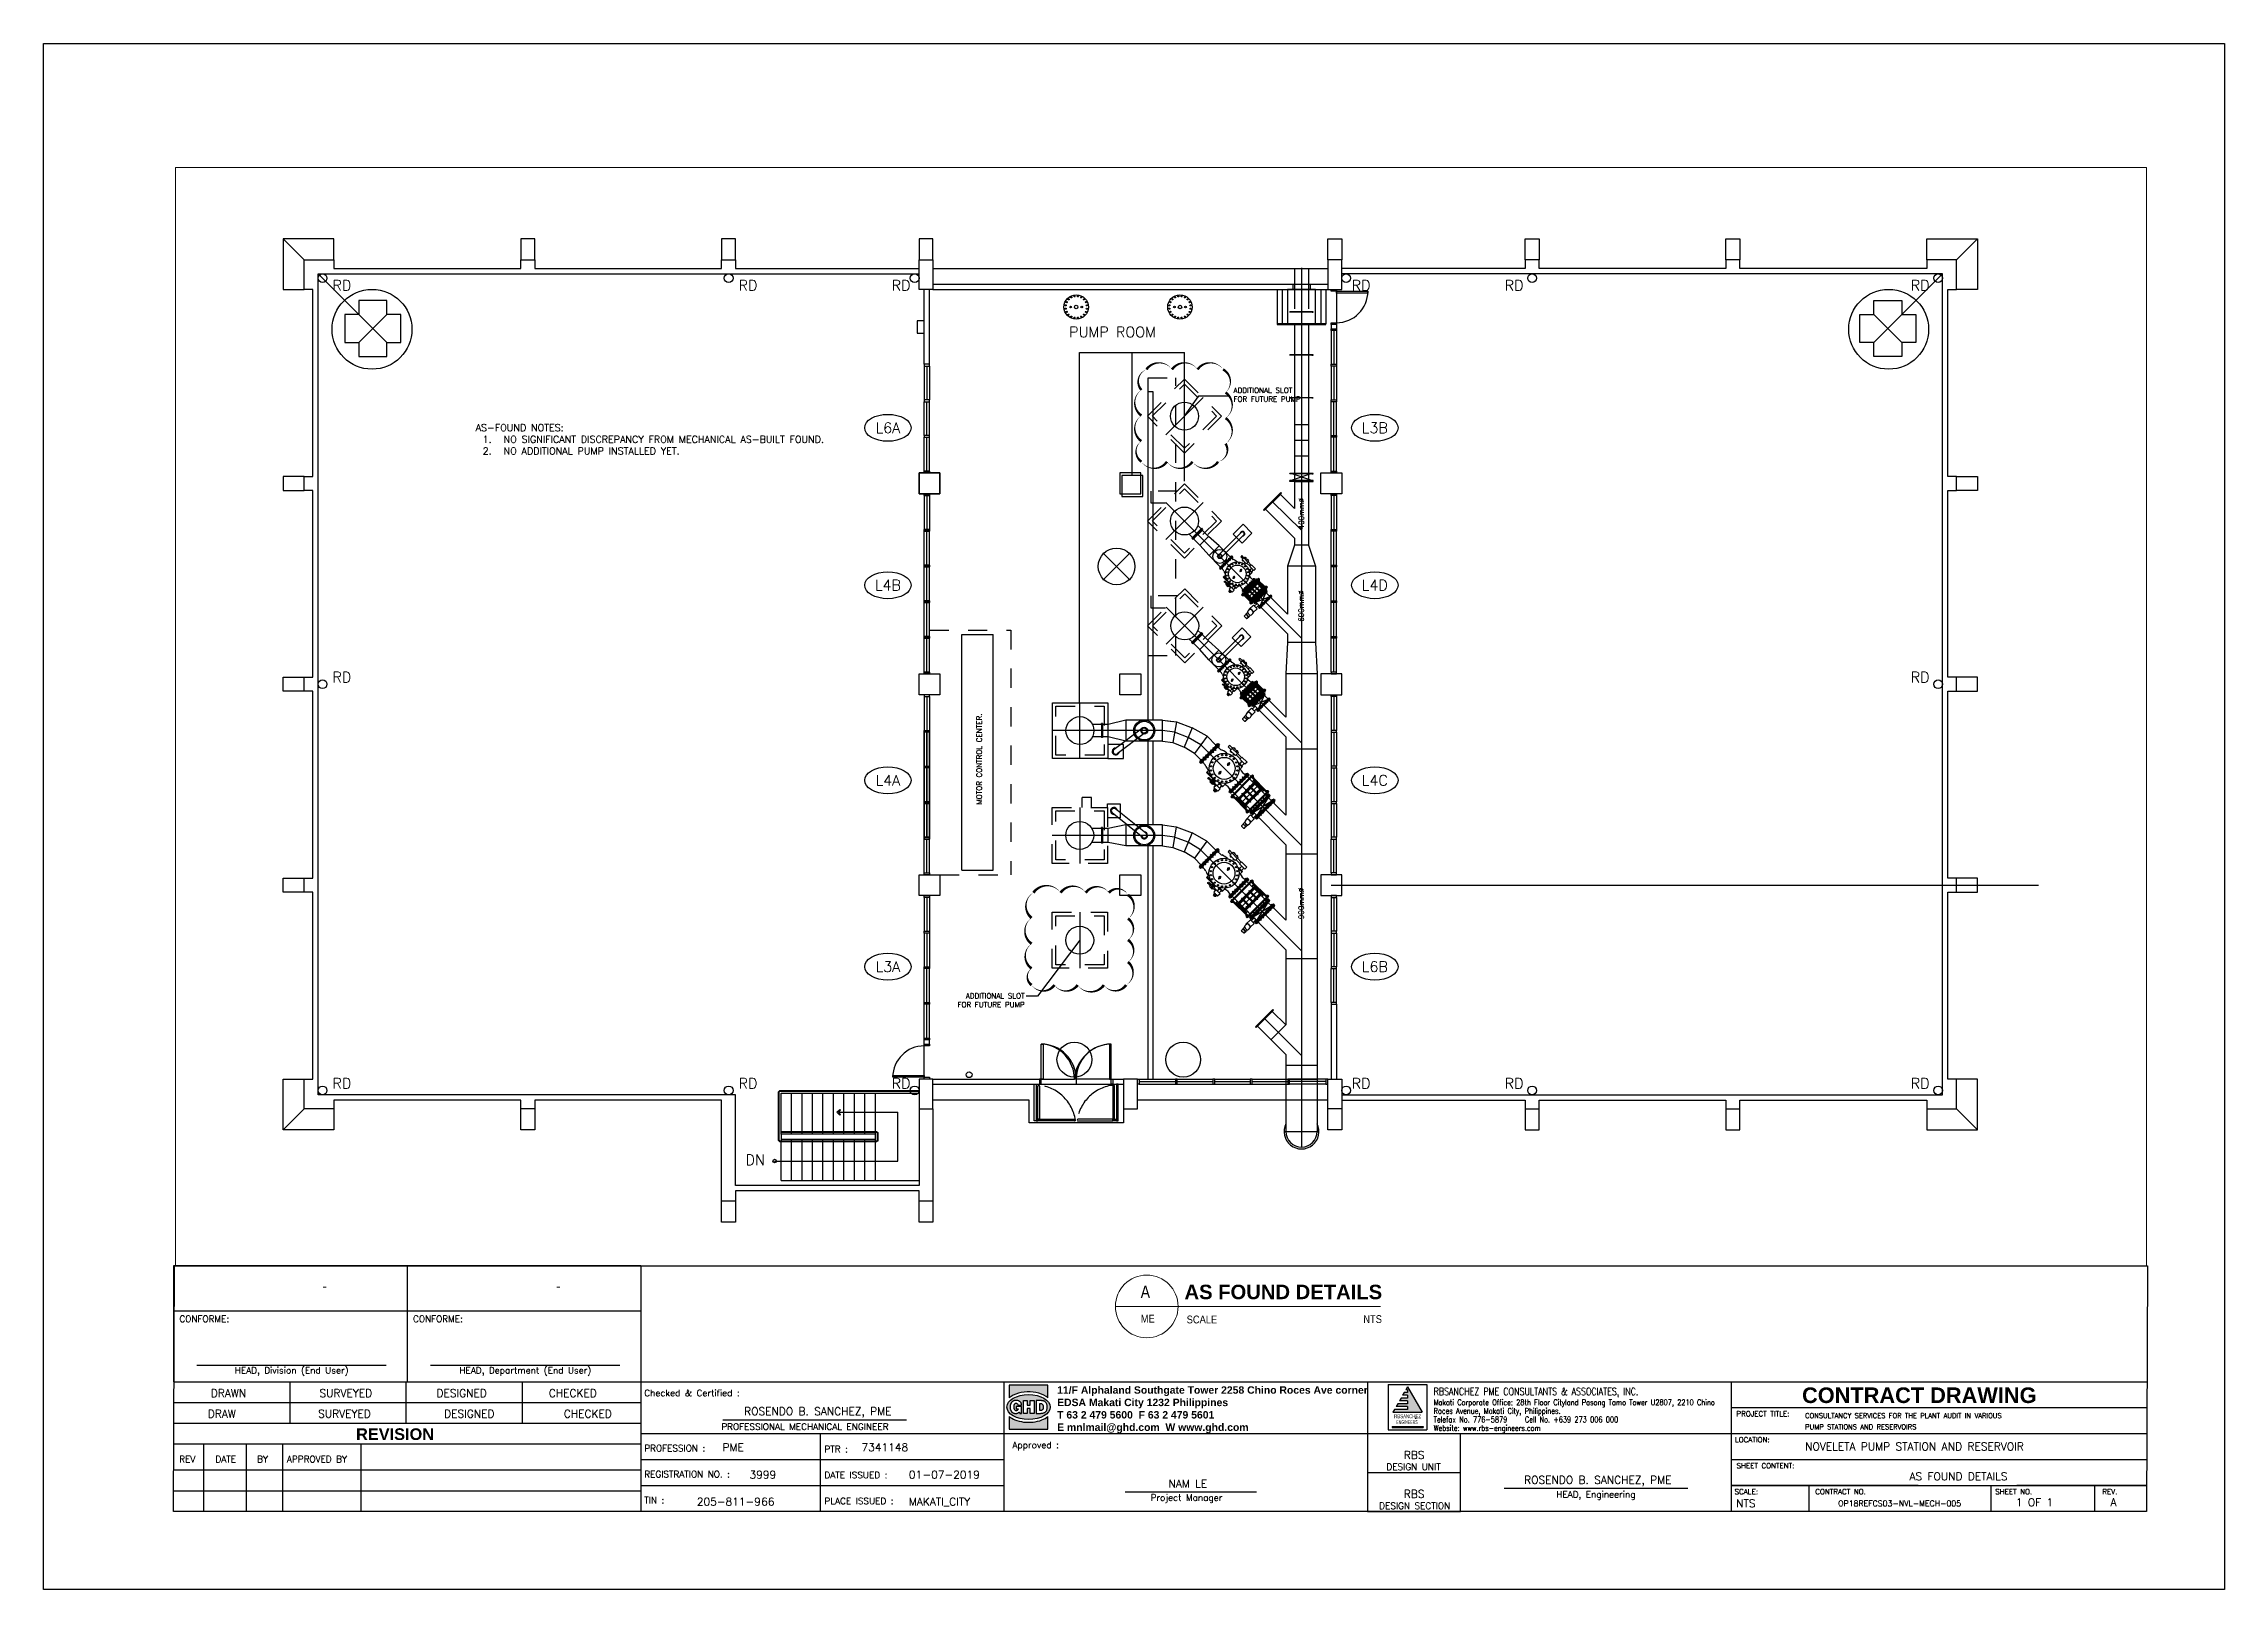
# Paper-space layout 'CONCEPTUAL' of a CAD drawing. Header units: inches, sheet in millimetres. Extents: x 23 to 864, y 4 to 600.
# The model-space entities are those that its viewports show. They can reach past a viewport. Long polylines and large blocks are cut down to what shows.
import ezdxf
from ezdxf.enums import TextEntityAlignment as Align

# ---------------------------------------------------------------- set-up
doc = ezdxf.new("R2010")
doc.units = ezdxf.units.IN
doc.header["$MEASUREMENT"] = 0
doc.linetypes.add('CENTER', pattern=[2, 1.25, -0.25, 0.25, -0.25])
doc.linetypes.add('HIDDEN', pattern=[0.375, 0.25, -0.125])
doc.layers.get('Defpoints').update_dxf_attribs({"color": 8})
for name, color, linetype in [('71-12459_XREF-T-BLK_A1$0$BORDER', 6, 'Continuous'), ('71-12459_XREF-T-BLK_A1$0$G-25CO', 7, 'Continuous'), ('71-12459_XREF-T-BLK_A1$0$T_BLK_LINE', 1, 'Continuous'), ('71-12459_XREF-T-BLK_A1$0$T_BLK_TXT', 3, 'Continuous'), ('71-12459_XREF-T-BLK_A1$0$T_MWSI-LOGO', 2, 'Continuous'), ('71-12459_XREF-T-BLK_A1$0$TEXT', 3, 'Continuous'), ('FENCE', 1, 'Continuous'), ('G-TX25', 3, 'Continuous'), ('M-TTLB', 7, 'Continuous'), ('M-X-BKGD', 8, 'Continuous'), ('RBS-TITLE-BORDER', 7, 'Continuous'), ('text', 3, 'Continuous'), ('TITLE', 7, 'Continuous')]:
    doc.layers.add(name, color=color, linetype=linetype)
doc.layers.add('71-12459_XREF-T-BLK_A1$0$G-152CO', color=7, linetype='Continuous', true_color=0x0065a4)
doc.layers.add('71-12459_XREF-T-BLK_A1$0$G-252CO', color=7, linetype='Continuous', true_color=0xaaaaaa)
doc.layers.add('G-ANNO-TTLB', color=6, linetype='Continuous', lineweight=9)
doc.styles.add('12', font='', dxfattribs={"height": 175})
doc.styles.add('71-12459_XREF-T-BLK_A1$0$ARIAL', font='arialbd.ttf')
doc.styles.add('71-12459_XREF-T-BLK_A1$0$ROMANT', font='romantic.ttf')
doc.styles.add('71-12459_XREF-T-BLK_A1$0$SIMPLEX', font='simplex.shx')
doc.styles.add('Arial_16', font='arial.ttf', dxfattribs={"width": 0.85, "height": 2.5})
doc.styles.add('Arial_20', font='arial.ttf', dxfattribs={"width": 0.8, "height": 4})
doc.styles.add('RomanS', font='romans.shx', dxfattribs={"width": 0.8})
doc.styles.add('SIMPLEX', font='simplex.shx')
doc.styles.add('SIMS', font='simplex.shx')
doc.styles.get("Standard").update_dxf_attribs({"font": 'arial.ttf'})
doc.styles.get('12').set_extended_font_data('Abadi MT Condensed Light')
doc.dimstyles.get("Standard").update_dxf_attribs({"dimtxt": 0.18, "dimasz": 0.18, "dimexe": 0.18, "dimexo": 0.0625, "dimgap": 0.09, "dimtad": 0, "dimtih": 1, "dimtoh": 1, "dimdec": 4, "dimzin": 0, "dimdsep": 46, "dimtxsty": 'Standard', "dimcen": 0.09, "dimadec": 0, "dimazin": 0, "dimtfac": 1, "dimtdec": 4, "dimtofl": 0, "dimtmove": 0, "dimatfit": 3, "dimfxl": 1, "dimtolj": 1, "dimtzin": 0, "dimarcsym": 0})

psp = doc.layouts.new('CONCEPTUAL')

# ---------------------------------------------------------------- texts
at = {"layer": '71-12459_XREF-T-BLK_A1$0$T_BLK_TXT', "color": 2}
for s, height, style, p in [('-', 3.25, '71-12459_XREF-T-BLK_A1$0$ROMANT', (131.14, 119.09)), ('-', 3.25, '71-12459_XREF-T-BLK_A1$0$ROMANT', (221.25, 119.09)), ('HEAD, Division (End User)', 2.503, '71-12459_XREF-T-BLK_A1$0$SIMPLEX', (118.47, 86.91)), ('HEAD, Department (End User)', 2.503, '71-12459_XREF-T-BLK_A1$0$SIMPLEX', (208.58, 86.91))]:
    psp.add_text(s, height=height, dxfattribs=dict(at, style=style)).set_placement(p, align=Align.CENTER)
at = {"layer": '71-12459_XREF-T-BLK_A1$0$T_BLK_TXT', "color": 2, "style": '71-12459_XREF-T-BLK_A1$0$SIMPLEX'}
for p in [(75.16, 106.74), (165.27, 106.74)]:
    psp.add_text('CONFORME:', height=2.503, dxfattribs=at).set_placement(p)
at = {"layer": '71-12459_XREF-T-BLK_A1$0$T_MWSI-LOGO', "color": 6, "style": '71-12459_XREF-T-BLK_A1$0$ARIAL'}
psp.add_text('CONTRACT DRAWING', height=6.0071, dxfattribs=at).set_placement((700.93, 75.56))
at = {"layer": '71-12459_XREF-T-BLK_A1$0$T_MWSI-LOGO', "color": 2, "style": '71-12459_XREF-T-BLK_A1$0$ARIAL'}
psp.add_text('REVISION', height=4.505, dxfattribs=at).set_placement((158.33, 61.3), align=Align.CENTER)
at = {"layer": '71-12459_XREF-T-BLK_A1$0$T_MWSI-LOGO', "color": 6, "width": 113.8378, "attachment_point": 1, "line_spacing_factor": 0.9, "style": 'RomanS'}
for s, insert, char_height in [('{\\C256;Makati Corporate Office: 28th Floor Cityland Pasong Tamo Tower U2807, 2210 Chino Roces Avenue, Makati City, Philippines.\\PTelefax No. 776-5879^ICell No. +639 273 006 000\\PWebsite: www.rbs-engineers.com}', (558.84, 76.91), 2.2), ('{\\C1;RBSANCHEZ PME CONSULTANTS & ASSOCIATES, INC.}', (558.84, 81.41), 2.8)]:
    psp.add_mtext(s, dxfattribs=dict(at, insert=insert, char_height=char_height))
at = {"layer": '71-12459_XREF-T-BLK_A1$0$TEXT', "style": '71-12459_XREF-T-BLK_A1$0$SIMPLEX'}
for s, height, p in [('DRAWN', 3.004, (87.27, 77.85)), ('SURVEYED', 3.004, (129.21, 77.85)), ('DESIGNED', 3.004, (174.32, 77.85)), ('CHECKED', 3.004, (217.64, 77.85)), ('REV', 2.503, (75.11, 52.67)), ('DATE', 2.503, (89.1, 52.67)), ('BY', 2.503, (105.15, 52.67)), ('APPROVED BY', 2.503, (116.63, 52.67))]:
    psp.add_text(s, height=height, dxfattribs=at).set_placement(p)
at = {"layer": '71-12459_XREF-T-BLK_A1$0$TEXT', "color": 2, "style": '71-12459_XREF-T-BLK_A1$0$SIMPLEX'}
for s, p in [('Checked & Certified :', (254.44, 78.17)), ('PROFESSIONAL MECHANICAL ENGINEER', (284.16, 65.19)), ('PROFESSION :', (254.44, 56.89)), ('PTR :', (323.94, 56.54)), ('Approved :', (396.41, 58.11)), ('REGISTRATION NO. :', (254.44, 46.87)), ('DATE ISSUED :', (323.94, 46.53)), ('TIN :', (254.44, 36.86)), ('PLACE ISSUED :', (323.94, 36.52)), ('Project Manager', (449.7, 37.85))]:
    psp.add_text(s, height=2.503, dxfattribs=at).set_placement(p)
for s, height, p in [('PROJECT TITLE:', 2.0024, (685.84, 70.41)), ('LOCATION:', 2.002, (681.74, 60.4)), ('DESIGN UNIT', 2.503, (551.11, 49.71)), ('SHEET CONTENT:', 2.0024, (686.84, 50.39)), ('SCALE:', 2.002, (679.44, 40.38)), ('CONTRACT NO.', 2.0024, (715.78, 40.38)), ('SHEET NO.', 2.002, (782.56, 40.38)), ('REV.', 2.002, (819.61, 40.38)), ('DESIGN SECTION', 2.503, (551.54, 34.69)), ('HEAD, Engineering', 2.503, (621.43, 39.07))]:
    psp.add_text(s, height=height, dxfattribs=at).set_placement(p, align=Align.CENTER)
at = {"layer": 'G-ANNO-TTLB', "color": 7, "insert": (463.62, 109.28), "char_height": 3.023, "width": 14.1742, "attachment_point": 1, "style": 'Arial_16'}
psp.add_mtext('SCALE', dxfattribs=at)
at = {"layer": 'G-TX25', "char_height": 3, "attachment_point": 2, "style": 'SIMPLEX'}
for s, width, insert in [('ROSENDO B. SANCHEZ, PME', 84.1139, (321.42, 73.9)), ('RBS', 84.1139, (551.31, 56.99)), ('NAM LE', 84.1139, (464, 45.95)), ('ROSENDO B. SANCHEZ, PME', 84.1139, (622.14, 47.43)), ('AS FOUND DETAILS', 132.0719, (761.26, 48.75)), ('RBS', 84.1139, (551.31, 42.03)), ('1 OF 1', 132.0719, (790.51, 38.79)), ('A', 132.0719, (821.02, 38.81))]:
    psp.add_mtext_dynamic_manual_height_columns(s, width=width, gutter_width=12.5, heights=[0], dxfattribs=dict(at, insert=insert))
at = {"layer": 'M-TTLB'}
for s, height, style, width, p in [('A', 4.84, 'Arial_20', 0.8, (445.88, 116.02)), ('ME', 3.023, 'Arial_16', 0.85, (445.92, 106.55))]:
    psp.add_text(s, height=height, dxfattribs=dict(at, style=style, width=width)).set_placement(p)
at = {"layer": 'M-TTLB', "attachment_point": 1, "line_spacing_factor": 0.941778}
for s, insert, char_height, width, style in [('{\\fArial|b1|i0|c0|p34;AS FOUND DETAILS}', (462.77, 121.18), 5.5816, 445.0471, 'SIMPLEX'), ('NTS', (531.73, 109.43), 3.023, 13.0292, 'Arial_16')]:
    psp.add_mtext(s, dxfattribs=dict(at, insert=insert, char_height=char_height, width=width, style=style))
at = {"layer": 'RBS-TITLE-BORDER', "color": 2, "style": '12'}
for s, width, p, p2 in [('RBSANCHEZ', 0.799172, (543.61, 69.69), (553.98, 69.69)), ('ENGINEERS', 0.704724, (544.42, 67.45), (552.71, 67.45))]:
    psp.add_text(s, height=1.496, dxfattribs=dict(at, width=width)).set_placement(p, p2, align=Align.FIT)
at = {"layer": 'text', "style": 'SIMPLEX'}
for tag, p, s in [('DRAW', (86.07, 69.91), ''), ('SURVEYED', (128.72, 69.91), ''), ('DESIGNED', (177.31, 69.91), ''), ('CHECKED', (223.42, 69.91), ''), ('PME', (284.57, 57.01), '-'), ('7341148', (338.24, 57.01), '-'), ('3999', (294.99, 46.45), '-'), ('01-07-2019', (356.53, 46.45), '-'), ('205-811-966', (274.77, 36.01), '-'), ('MAKATI_CITY', (356.42, 36.01), '-'), ('NTS', (675.56, 35.39), '-')]:
    psp.add_attdef(tag, p, s, height=3, dxfattribs=at)

msp = doc.modelspace()

# ---------------------------------------------------------------- texts
at = {"layer": 'FENCE', "color": 3, "insert": (74016, -47804), "char_height": 200, "width": 9930.5, "attachment_point": 1, "style": 'SIMS'}
msp.add_mtext('\\A1;AS-FOUND NOTES:\\P\\pi-600,l800,t800;1.^INO SIGNIFICANT DISCREPANCY FROM MECHANICAL AS-BUILT FOUND.\\P2.^INO ADDITIONAL PUMP INSTALLED YET.', dxfattribs=at)
at = {"layer": 'M-X-BKGD', "style": 'SIMS'}
for s, p in [('RD', (69917, -43982)), ('RD', (81542, -43982)), ('RD', (85924, -43982)), ('RD', (99094, -43982)), ('RD', (103475, -43982)), ('RD', (115100, -43982)), ('PUMP ROOM', (91008, -45318, -422)), ('RD', (69917, -55199)), ('RD', (115100, -55199)), ('RD', (69917, -66824)), ('RD', (81542, -66824)), ('RD', (85924, -66824)), ('RD', (99094, -66824)), ('RD', (103475, -66824)), ('RD', (115100, -66824)), ('DN', (81743, -69015))]:
    msp.add_text(s, height=300, dxfattribs=at).set_placement(p)
at = {"layer": 'M-X-BKGD', "style": 'SIMPLEX'}
for s, p in [('L6A', (85818, -47911)), ('L3B', (99758, -47911)), ('L4B', (85818, -52417)), ('L4D', (99758, -52417)), ('L4A', (85818, -58001)), ('L4C', (99758, -58001)), ('L3A', (85818, -63337)), ('L6B', (99758, -63337))]:
    msp.add_text(s, height=300, dxfattribs=at).set_placement(p, align=Align.MIDDLE_CENTER)
at = {"layer": 'M-X-BKGD', "style": 'SIMS'}
for s, p in [('400mm∅', (97730, -50818, -422)), ('600mm∅', (97724, -53463, -422)), ('MOTOR CONTROL CENTER.', (88505, -58699, -422)), ('900mm∅', (97727, -61977, -422))]:
    msp.add_text(s, height=150, rotation=90, dxfattribs=at).set_placement(p)
at = {"layer": 'M-X-BKGD', "char_height": 0.176, "attachment_point": 5, "style": 'SIMS'}
for insert in [(92058, -45754), (93558, -45754)]:
    msp.add_mtext('\\A1;1500000', dxfattribs=dict(at, insert=insert))
at = {"layer": 'M-X-BKGD', "color": 3, "char_height": 150, "style": 'SIMS'}
for s, insert, attachment_point in [('\\A1;ADDITIONAL SLOT \\PFOR FUTURE PUMP', (95712, -46764, -422), 1), ('\\A1;ADDITIONAL SLOT\\PFOR FUTURE PUMP', (89732, -64098, -422), 3)]:
    msp.add_mtext(s, dxfattribs=dict(at, insert=insert, attachment_point=attachment_point))

# ---------------------------------------------------------------- blocks, each defined once
blk = doc.blocks.new('71-12459_XREF-T-BLK_A1$0$GHD_G_1032')
at = {"layer": '71-12459_XREF-T-BLK_A1$0$G-25CO', "insert": (0, 0), "char_height": 2.25, "width": 100.3017, "attachment_point": 4, "style": '71-12459_XREF-T-BLK_A1$0$ARIAL'}
blk.add_mtext('11/F Alphaland Southgate Tower 2258 Chino Roces Ave corner EDSA Makati City 1232 Philippines\\P{\\fArial|b1|i0|c0|p34;T }63 2 479 5600  {\\fArial|b1|i0|c0|p34;F} 63 2 479 5601\\P{\\fArial|b1|i0|c0|p34;E} mnlmail@ghd.com  {\\fArial|b1|i0|c0|p34;W} www.ghd.com', dxfattribs=at)
blk = doc.blocks.new('71-12459_XREF-T-BLK_A1$0$PROJ_INFO')
at = {"layer": '71-12459_XREF-T-BLK_A1$0$TEXT', "style": '71-12459_XREF-T-BLK_A1$0$SIMPLEX'}
for tag, p in [('PROJ_TITL1', (-138.93, 38.01)), ('PROJ_TITL2', (-138.93, 33.43)), ('LOC', (-138.93, 25.83)), ('CONT_NO', (-125.49, 2.11))]:
    blk.add_attdef(tag, p, '', height=3.17, dxfattribs=at)

# ---------------------------------------------------------------- linework, layer by layer
at = {"layer": 'M-X-BKGD'}
for p, q in [((69109, -43103), (68509, -42503)), ((116409, -43103), (117009, -42503)), ((69509, -43503), (70671, -44665)), ((87109, -43353), (98409, -43353)), ((97859, -43363), (97459, -43363)), ((116009, -43503), (114846, -44665)), ((116009, -43503), (114846, -44665)), ((86859, -46093), (86859, -43953)), ((87009, -46093), (87009, -43953)), ((87109, -43803), (98409, -43803)), ((87109, -43953), (98409, -43953)), ((96959, -43953), (96959, -44933)), ((97109, -43953), (97109, -44933)), ((97259, -43953), (97259, -44933)), ((98059, -43953), (97259, -43953)), ((98059, -44933), (98059, -43953)), ((98209, -43953), (98209, -44933)), ((98359, -43953), (98359, -44933)), ((98659, -44003), (98659, -44903)), ((70671, -44665), (71471, -45465)), ((71471, -44665), (70671, -45465)), ((96959, -44933), (96959, -44953)), ((98359, -44933), (96959, -44933)), ((97259, -44933), (98059, -44933)), ((97322, -44597), (97322, -44589)), ((97322, -44589), (97360, -44589)), ((97997, -44593), (97322, -44593)), ((97997, -44593), (97322, -44593)), ((97360, -44597), (97322, -44597)), ((97972, -44589), (97360, -44589)), ((97960, -44593), (97360, -44593)), ((97960, -44597), (97360, -44597)), ((97860, -44593), (97460, -44593)), ((97960, -44597), (97997, -44597)), ((97997, -44589), (97972, -44589)), ((97997, -44597), (97997, -44589)), ((98359, -44953), (98359, -44933)), ((114846, -44665), (114046, -45465)), ((114046, -44665), (114846, -45465)), ((96959, -44953), (98359, -44953)), ((98509, -44953), (98509, -45073)), ((98509, -45123), (98509, -46093)), ((98584, -45123), (98584, -46093)), ((98659, -44953), (98659, -45073)), ((98659, -45123), (98659, -46093)), ((86859, -46143), (86859, -47113)), ((86934, -46143), (86934, -47113)), ((87009, -46143), (87009, -47113)), ((91308, -55779), (91308, -45754)), ((91308, -45754), (92807, -45754)), ((92808, -49271), (92808, -45754)), ((92808, -49271), (92808, -45754)), ((92808, -45754), (94307, -45754)), ((94308, -49436), (94308, -45754)), ((97322, -45827), (97322, -45819)), ((97322, -45819), (97359, -45819)), ((97997, -45823), (97322, -45823)), ((97997, -45823), (97322, -45823)), ((97359, -45827), (97322, -45827)), ((97972, -45819), (97359, -45819)), ((97959, -45823), (97359, -45823)), ((97959, -45827), (97359, -45827)), ((97859, -45823), (97459, -45823)), ((97959, -45827), (97997, -45827)), ((97997, -45819), (97972, -45819)), ((97997, -45827), (97997, -45819)), ((98509, -46143), (98509, -47113)), ((98584, -46143), (98584, -47113)), ((98659, -46143), (98659, -47113)), ((86859, -48133), (86859, -47163)), ((86934, -48133), (86934, -47163)), ((87009, -48133), (87009, -47163)), ((97322, -47057), (97322, -47049)), ((97322, -47049), (97359, -47049)), ((97997, -47053), (97322, -47053)), ((97359, -47057), (97322, -47057)), ((97972, -47049), (97359, -47049)), ((97959, -47057), (97359, -47057)), ((97959, -47057), (97997, -47057)), ((97997, -47049), (97972, -47049)), ((97997, -47057), (97997, -47049)), ((98509, -48133), (98509, -47163)), ((98584, -48133), (98584, -47163)), ((98659, -48133), (98659, -47163)), ((97859, -47823), (97459, -47823)), ((86859, -49153), (86859, -48183)), ((86934, -49153), (86934, -48183)), ((87009, -49153), (87009, -48183)), ((97859, -48273), (97459, -48273)), ((98509, -49153), (98509, -48183)), ((98584, -49153), (98584, -48183)), ((98659, -49153), (98659, -48183)), ((97322, -49227), (97322, -49219)), ((97322, -49219), (97359, -49219)), ((97997, -49223), (97322, -49223)), ((97359, -49227), (97322, -49227)), ((97972, -49219), (97359, -49219)), ((97959, -49223), (97359, -49223)), ((97959, -49223), (97359, -49423)), ((97959, -49423), (97359, -49223)), ((97959, -49227), (97359, -49227)), ((97859, -48723), (97459, -48723)), ((97959, -49227), (97997, -49227)), ((97997, -49219), (97972, -49219)), ((97997, -49227), (97997, -49219)), ((86859, -49853), (86859, -50823)), ((86934, -49853), (86934, -50823)), ((87009, -49853), (87009, -50823)), ((87009, -49853), (87009, -50823)), ((97070, -49763), (96575, -50258)), ((97053, -49817), (96629, -50242)), ((97053, -49817), (97089, -49782)), ((97053, -49817), (97459, -50223)), ((97089, -49782), (97070, -49763)), ((97321, -49423), (97321, -49419)), ((97321, -49419), (97359, -49419)), ((97321, -49448), (97321, -49423)), ((97321, -49423), (97459, -49423)), ((97996, -49423), (97321, -49423)), ((97359, -49423), (97321, -49423)), ((97459, -49448), (97321, -49448)), ((97971, -49419), (97359, -49419)), ((97959, -49423), (97359, -49423)), ((97409, -49423), (97909, -49423)), ((97459, -49448), (97859, -49448)), ((97996, -49423), (97859, -49423)), ((97859, -49448), (97996, -49448)), ((97960, -49423), (97996, -49423)), ((97996, -49419), (97971, -49419)), ((97996, -49423), (97996, -49419)), ((97996, -49448), (97996, -49423)), ((98509, -49853), (98509, -50823)), ((98584, -49853), (98584, -50823)), ((98659, -49853), (98659, -50823)), ((96594, -50277), (96575, -50258)), ((96629, -50242), (96594, -50277)), ((96629, -50242), (97459, -51071)), ((86859, -51843), (86859, -50873)), ((86934, -51843), (86934, -50873)), ((87009, -51843), (87009, -50873)), ((94535, -51052), (94440, -50957)), ((94518, -51070), (94553, -51035)), ((94553, -51105), (94518, -51070)), ((94818, -50805), (94535, -51088)), ((94765, -50822), (94553, -51035)), ((94588, -51070), (94553, -51105)), ((94751, -51268), (94571, -51088)), ((94801, -50858), (94588, -51070)), ((94783, -50805), (94687, -50709)), ((94751, -51268), (94999, -51021)), ((94801, -50787), (94765, -50822)), ((94836, -50822), (94801, -50787)), ((94801, -50858), (94836, -50822)), ((94999, -51021), (94818, -50840)), ((95299, -51286), (94999, -51021)), ((95936, -50905), (95286, -51555)), ((96006, -50976), (95356, -51626)), ((98509, -51843), (98509, -50873)), ((98584, -51843), (98584, -50873)), ((98659, -51843), (98659, -50873)), ((95016, -51568), (94751, -51268)), ((95016, -51568), (95299, -51286)), ((95016, -51568), (95343, -51896)), ((95299, -51286), (95626, -51613)), ((95677, -51590), (95322, -51944)), ((95632, -51607), (95349, -51890)), ((95663, -51631), (95376, -51917)), ((95424, -51801), (95438, -51788)), ((95424, -51801), (95438, -51788)), ((95431, -51808), (95424, -51801)), ((95431, -51808), (95424, -51801)), ((95445, -51794), (95431, -51808)), ((95445, -51794), (95431, -51808)), ((95438, -51788), (95445, -51794)), ((95438, -51788), (95445, -51794)), ((95486, -51740), (95472, -51754)), ((95486, -51740), (95472, -51754)), ((95472, -51754), (95479, -51760)), ((95472, -51754), (95479, -51760)), ((95479, -51760), (95492, -51746)), ((95479, -51760), (95492, -51746)), ((95492, -51746), (95486, -51740)), ((95492, -51746), (95486, -51740)), ((95506, -51787), (95520, -51774)), ((95506, -51787), (95520, -51774)), ((95513, -51794), (95506, -51787)), ((95513, -51794), (95506, -51787)), ((95526, -51780), (95513, -51794)), ((95526, -51780), (95513, -51794)), ((95523, -51797), (95516, -51790)), ((95523, -51797), (95516, -51790)), ((95534, -51692), (95520, -51706)), ((95534, -51692), (95520, -51706)), ((95520, -51706), (95527, -51712)), ((95520, -51706), (95527, -51712)), ((95520, -51774), (95526, -51780)), ((95520, -51774), (95526, -51780)), ((95523, -51784), (95529, -51790)), ((95523, -51784), (95529, -51790)), ((95529, -51790), (95523, -51797)), ((95529, -51790), (95523, -51797)), ((95527, -51712), (95540, -51699)), ((95527, -51712), (95540, -51699)), ((95540, -51699), (95534, -51692)), ((95540, -51699), (95534, -51692)), ((95554, -51740), (95567, -51726)), ((95554, -51740), (95567, -51726)), ((95560, -51746), (95554, -51740)), ((95560, -51746), (95554, -51740)), ((95574, -51733), (95560, -51746)), ((95574, -51733), (95560, -51746)), ((95578, -51648), (95564, -51662)), ((95578, -51648), (95564, -51662)), ((95564, -51662), (95571, -51668)), ((95564, -51662), (95571, -51668)), ((95570, -51749), (95564, -51743)), ((95570, -51749), (95564, -51743)), ((95567, -51726), (95574, -51733)), ((95567, -51726), (95574, -51733)), ((95570, -51736), (95577, -51743)), ((95570, -51736), (95577, -51743)), ((95577, -51743), (95570, -51749)), ((95577, -51743), (95570, -51749)), ((95571, -51668), (95585, -51655)), ((95571, -51668), (95585, -51655)), ((95585, -51655), (95578, -51648)), ((95585, -51655), (95578, -51648)), ((95598, -51695), (95612, -51682)), ((95598, -51695), (95612, -51682)), ((95605, -51702), (95598, -51695)), ((95605, -51702), (95598, -51695)), ((95618, -51688), (95605, -51702)), ((95618, -51688), (95605, -51702)), ((95615, -51705), (95608, -51698)), ((95615, -51705), (95608, -51698)), ((95626, -51600), (95612, -51614)), ((95612, -51614), (95619, -51621)), ((95612, -51682), (95618, -51688)), ((95612, -51682), (95618, -51688)), ((95615, -51692), (95621, -51699)), ((95615, -51692), (95621, -51699)), ((95621, -51699), (95615, -51705)), ((95621, -51699), (95615, -51705)), ((95619, -51621), (95632, -51607)), ((95622, -51617), (95664, -51576)), ((95632, -51607), (95626, -51600)), ((95643, -51583), (95630, -51597)), ((95630, -51597), (95636, -51603)), ((95636, -51603), (95650, -51590)), ((95650, -51590), (95643, -51583)), ((95646, -51648), (95660, -51634)), ((95646, -51648), (95660, -51634)), ((95653, -51654), (95646, -51648)), ((95653, -51654), (95646, -51648)), ((95691, -51603), (95650, -51644)), ((95666, -51641), (95653, -51654)), ((95666, -51641), (95653, -51654)), ((95663, -51657), (95656, -51651)), ((95660, -51634), (95666, -51641)), ((95712, -51686), (95660, -51634)), ((95660, -51634), (95666, -51641)), ((95663, -51631), (95677, -51617)), ((95670, -51637), (95663, -51631)), ((95663, -51644), (95669, -51651)), ((95669, -51651), (95663, -51657)), ((95664, -51576), (95691, -51603)), ((95684, -51623), (95670, -51637)), ((95680, -51640), (95674, -51634)), ((95677, -51617), (95684, -51623)), ((95680, -51627), (95687, -51634)), ((95687, -51634), (95680, -51640)), ((95950, -51569), (95918, -51601)), ((95979, -51662), (95918, -51601)), ((96011, -51630), (95950, -51569)), ((96030, -51611), (95960, -51681)), ((96079, -51800), (95960, -51681)), ((95977, -51698), (95968, -51707)), ((95968, -51709), (95968, -51707)), ((95972, -51714), (95968, -51709)), ((95983, -51724), (95972, -51714)), ((95974, -51714), (95972, -51714)), ((95974, -51714), (95984, -51705)), ((95974, -51716), (95974, -51714)), ((95998, -51719), (95977, -51698)), ((95983, -51722), (95981, -51722)), ((95983, -51722), (95992, -51713)), ((95983, -51724), (95983, -51722)), ((95987, -51728), (95983, -51724)), ((95989, -51728), (95987, -51728)), ((95998, -51719), (95989, -51728)), ((96126, -51753), (96007, -51633)), ((96038, -51759), (96029, -51768)), ((96029, -51770), (96029, -51768)), ((96034, -51775), (96029, -51770)), ((96149, -51730), (96030, -51611)), ((96044, -51785), (96034, -51775)), ((96036, -51775), (96034, -51775)), ((96036, -51775), (96045, -51766)), ((96036, -51777), (96036, -51775)), ((96059, -51781), (96038, -51759)), ((96044, -51784), (96042, -51784)), ((96044, -51784), (96053, -51775)), ((96044, -51786), (96044, -51784)), ((96048, -51790), (96044, -51785)), ((96047, -51628), (96056, -51619)), ((96068, -51650), (96047, -51628)), ((96050, -51790), (96048, -51790)), ((96059, -51781), (96050, -51790)), ((96063, -51626), (96054, -51635)), ((96058, -51619), (96056, -51619)), ((96063, -51624), (96058, -51619)), ((96071, -51634), (96062, -51643)), ((96073, -51634), (96063, -51624)), ((96063, -51626), (96063, -51624)), ((96065, -51626), (96063, -51626)), ((96068, -51650), (96077, -51640)), ((96071, -51634), (96071, -51632)), ((96073, -51634), (96071, -51634)), ((96077, -51638), (96073, -51634)), ((96077, -51640), (96077, -51638)), ((96149, -51730), (96079, -51800)), ((96187, -51871), (96098, -51781)), ((96108, -51690), (96117, -51680)), ((96129, -51711), (96108, -51690)), ((96124, -51687), (96115, -51696)), ((96119, -51680), (96117, -51680)), ((96124, -51685), (96119, -51680)), ((96132, -51696), (96123, -51705)), ((96134, -51695), (96124, -51685)), ((96124, -51687), (96124, -51685)), ((96126, -51687), (96124, -51687)), ((96129, -51711), (96139, -51702)), ((96219, -51839), (96130, -51749)), ((96132, -51696), (96132, -51694)), ((96134, -51696), (96132, -51696)), ((96139, -51700), (96134, -51695)), ((96139, -51702), (96139, -51700)), ((97459, -51271), (97259, -51871)), ((97859, -51271), (97459, -51271)), ((97859, -51271), (98059, -51871)), ((86859, -52863), (86859, -51893)), ((86934, -52863), (86934, -51893)), ((87009, -52863), (87009, -51893)), ((95349, -51890), (95308, -51931)), ((95308, -51931), (95335, -51958)), ((95329, -51897), (95315, -51910)), ((95329, -51897), (95315, -51910)), ((95315, -51910), (95322, -51917)), ((95315, -51910), (95322, -51917)), ((95322, -51917), (95335, -51903)), ((95322, -51917), (95335, -51903)), ((95335, -51903), (95329, -51897)), ((95335, -51903), (95329, -51897)), ((95346, -51879), (95332, -51893)), ((95346, -51879), (95332, -51893)), ((95332, -51893), (95339, -51900)), ((95332, -51893), (95339, -51900)), ((95335, -51958), (95376, -51917)), ((95339, -51900), (95353, -51886)), ((95339, -51900), (95353, -51886)), ((95353, -51886), (95346, -51879)), ((95353, -51886), (95346, -51879)), ((95349, -51944), (95363, -51931)), ((95349, -51944), (95363, -51931)), ((95355, -51951), (95349, -51944)), ((95355, -51951), (95349, -51944)), ((95369, -51937), (95355, -51951)), ((95369, -51937), (95355, -51951)), ((95363, -51931), (95369, -51937)), ((95363, -51931), (95369, -51937)), ((95366, -51927), (95380, -51913)), ((95366, -51927), (95380, -51913)), ((95373, -51933), (95366, -51927)), ((95418, -51980), (95366, -51927)), ((95373, -51933), (95366, -51927)), ((95386, -51920), (95373, -51933)), ((95386, -51920), (95373, -51933)), ((95383, -51936), (95376, -51930)), ((95383, -51936), (95376, -51930)), ((95380, -51846), (95394, -51832)), ((95380, -51846), (95394, -51832)), ((95387, -51852), (95380, -51846)), ((95387, -51852), (95380, -51846)), ((95380, -51913), (95386, -51920)), ((95380, -51913), (95386, -51920)), ((95383, -51923), (95389, -51930)), ((95383, -51923), (95389, -51930)), ((95389, -51930), (95383, -51936)), ((95389, -51930), (95383, -51936)), ((95400, -51838), (95387, -51852)), ((95400, -51838), (95387, -51852)), ((95394, -51832), (95400, -51838)), ((95394, -51832), (95400, -51838)), ((95427, -51866), (95414, -51879)), ((95427, -51866), (95414, -51879)), ((95414, -51879), (95420, -51886)), ((95414, -51879), (95420, -51886)), ((95420, -51886), (95434, -51872)), ((95420, -51886), (95434, -51872)), ((95437, -52171), (95421, -52187)), ((95623, -52390), (95421, -52187)), ((95424, -51882), (95430, -51889)), ((95424, -51882), (95430, -51889)), ((95434, -51872), (95427, -51866)), ((95434, -51872), (95427, -51866)), ((95437, -51882), (95430, -51876)), ((95437, -51882), (95430, -51876)), ((95430, -51889), (95437, -51882)), ((95430, -51889), (95437, -51882)), ((95437, -52171), (95481, -52127)), ((95520, -52255), (95437, -52171)), ((95472, -51821), (95458, -51835)), ((95472, -51821), (95458, -51835)), ((95458, -51835), (95465, -51842)), ((95458, -51835), (95465, -51842)), ((95465, -51842), (95479, -51828)), ((95465, -51842), (95479, -51828)), ((95468, -51838), (95475, -51845)), ((95468, -51838), (95475, -51845)), ((95479, -51828), (95472, -51821)), ((95479, -51828), (95472, -51821)), ((95478, -52340), (95473, -52334)), ((95482, -51838), (95475, -51832)), ((95482, -51838), (95475, -51832)), ((95475, -51845), (95482, -51838)), ((95475, -51845), (95482, -51838)), ((95494, -52324), (95477, -52341)), ((95484, -52348), (95477, -52341)), ((95503, -52328), (95482, -52350)), ((95492, -52360), (95482, -52350)), ((95493, -52325), (95488, -52319)), ((95514, -52337), (95491, -52361)), ((95501, -52351), (95491, -52341)), ((95493, -52363), (95491, -52361)), ((95516, -52339), (95493, -52363)), ((95501, -52331), (95494, -52324)), ((95553, -52341), (95494, -52400)), ((95494, -52400), (95553, -52459)), ((95515, -52379), (95496, -52359)), ((95513, -52338), (95503, -52328)), ((95532, -52362), (95513, -52342)), ((95516, -52339), (95514, -52337)), ((95562, -52366), (95519, -52408)), ((95519, -52408), (95562, -52451)), ((95553, -52341), (95612, -52400)), ((95573, -52440), (95553, -52459)), ((95626, -52493), (95554, -52420)), ((95566, -52334), (95556, -52344)), ((95562, -52366), (95604, -52408)), ((95576, -52343), (95565, -52353)), ((95646, -52473), (95574, -52400)), ((95612, -52400), (95593, -52420)), ((95612, -52400), (95633, -52379)), ((95704, -52415), (95693, -52426)), ((95781, -52514), (95693, -52426)), ((95698, -52211), (95745, -52164)), ((95773, -52484), (95704, -52415)), ((95705, -52219), (95752, -52172)), ((95861, -52435), (95781, -52514)), ((95896, -52013), (95943, -51966)), ((95904, -52021), (95951, -51974)), ((95945, -52694), (96425, -52213)), ((95963, -52712), (96443, -52230)), ((96327, -52241), (95971, -52596)), ((96272, -52269), (95998, -52541)), ((96309, -52286), (96026, -52569)), ((96071, -52443), (96078, -52436)), ((96078, -52449), (96071, -52443)), ((96074, -52453), (96088, -52439)), ((96078, -52436), (96084, -52443)), ((96361, -52347), (96079, -52630)), ((96088, -52439), (96094, -52446)), ((96379, -52365), (96096, -52648)), ((96125, -52389), (96119, -52395)), ((96119, -52395), (96125, -52402)), ((96135, -52392), (96122, -52405)), ((96122, -52405), (96128, -52412)), ((96132, -52395), (96125, -52389)), ((96128, -52412), (96142, -52398)), ((96142, -52398), (96135, -52392)), ((96158, -51962), (96147, -51973)), ((96235, -52061), (96147, -51973)), ((96156, -52439), (96169, -52425)), ((96162, -52446), (96156, -52439)), ((96227, -52031), (96158, -51962)), ((96176, -52432), (96162, -52446)), ((96173, -52341), (96166, -52347)), ((96166, -52347), (96173, -52354)), ((96246, -52051), (96167, -52130)), ((96183, -52344), (96169, -52358)), ((96169, -52358), (96176, -52364)), ((96169, -52425), (96176, -52432)), ((96180, -52347), (96173, -52341)), ((96174, -52726), (96457, -52443)), ((96176, -52364), (96190, -52350)), ((96231, -51930), (96178, -51982)), ((96227, -51831), (96180, -51879)), ((96298, -51998), (96180, -51879)), ((96190, -52350), (96183, -52344)), ((96203, -52391), (96217, -52378)), ((96210, -52398), (96203, -52391)), ((96223, -52384), (96210, -52398)), ((96217, -52297), (96211, -52303)), ((96211, -52303), (96217, -52310)), ((96228, -52300), (96214, -52313)), ((96214, -52313), (96220, -52320)), ((96217, -52378), (96223, -52384)), ((96224, -52303), (96217, -52297)), ((96220, -52320), (96234, -52306)), ((96346, -51951), (96227, -51831)), ((96279, -51979), (96227, -52031)), ((96227, -52031), (96246, -52051)), ((96234, -52306), (96228, -52300)), ((96248, -52347), (96261, -52333)), ((96254, -52354), (96248, -52347)), ((96268, -52340), (96254, -52354)), ((96265, -52249), (96259, -52255)), ((96259, -52255), (96265, -52262)), ((96261, -52333), (96268, -52340)), ((96275, -52252), (96262, -52266)), ((96262, -52266), (96268, -52272)), ((96272, -52255), (96265, -52249)), ((96268, -52272), (96282, -52258)), ((96278, -52397), (96269, -52405)), ((96269, -52405), (96278, -52414)), ((96313, -52228), (96272, -52268)), ((96291, -52400), (96273, -52418)), ((96273, -52418), (96282, -52427)), ((96282, -52258), (96275, -52252)), ((96283, -52232), (96276, -52238)), ((96276, -52238), (96283, -52245)), ((96286, -52405), (96278, -52397)), ((96293, -52235), (96279, -52248)), ((96279, -52248), (96286, -52255)), ((96282, -52427), (96300, -52409)), ((96289, -52238), (96283, -52232)), ((96286, -52255), (96299, -52241)), ((96300, -52409), (96291, -52400)), ((96299, -52241), (96293, -52235)), ((96296, -52299), (96309, -52286)), ((96302, -52306), (96296, -52299)), ((96346, -51951), (96298, -51998)), ((96299, -52296), (96340, -52255)), ((96316, -52292), (96302, -52306)), ((96305, -52290), (96326, -52312)), ((96309, -52286), (96316, -52292)), ((96340, -52255), (96313, -52228)), ((96313, -52282), (96327, -52268)), ((96319, -52289), (96313, -52282)), ((96318, -52426), (96473, -52582)), ((96333, -52275), (96319, -52289)), ((96327, -52268), (96333, -52275)), ((96418, -52362), (96335, -52444)), ((96344, -52330), (96361, -52347)), ((96408, -52300), (96361, -52347)), ((96373, -52231), (96365, -52239)), ((96365, -52239), (96373, -52248)), ((96386, -52235), (96369, -52252)), ((96369, -52252), (96377, -52261)), ((96382, -52239), (96373, -52231)), ((96382, -52292), (96373, -52301)), ((96373, -52301), (96382, -52309)), ((96377, -52261), (96395, -52243)), ((96395, -52296), (96377, -52314)), ((96377, -52314), (96386, -52322)), ((96379, -52365), (96425, -52318)), ((96390, -52301), (96382, -52292)), ((96395, -52243), (96386, -52235)), ((96386, -52322), (96404, -52305)), ((96394, -52279), (96620, -52506)), ((96404, -52305), (96395, -52296)), ((96397, -52382), (96517, -52503)), ((96397, -52382), (96517, -52503)), ((96400, -52344), (96418, -52361)), ((96403, -52340), (96559, -52496)), ((96408, -52300), (96425, -52318)), ((96413, -52260), (96639, -52486)), ((96414, -52365), (96534, -52485)), ((96420, -52371), (96428, -52364)), ((96422, -52322), (96578, -52477)), ((96425, -52213), (96443, -52230)), ((96443, -52230), (96445, -52292)), ((96446, -52331), (96446, -52346)), ((98059, -51871), (97259, -51871)), ((98509, -52863), (98509, -51893)), ((98584, -52863), (98584, -51893)), ((98659, -52863), (98659, -51893)), ((86859, -53883), (86859, -52913)), ((86934, -53883), (86934, -52913)), ((87009, -53883), (87009, -52913)), ((95593, -52580), (95582, -52591)), ((95582, -52591), (95582, -52595)), ((95616, -52625), (95582, -52591)), ((95612, -52625), (95582, -52595)), ((95621, -52621), (95586, -52586)), ((95616, -52621), (95586, -52591)), ((95609, -52549), (95587, -52570)), ((95587, -52570), (95587, -52575)), ((95587, -52575), (95598, -52585)), ((95646, -52473), (95589, -52530)), ((95677, -52617), (95589, -52530)), ((95625, -52616), (95591, -52582)), ((95621, -52616), (95591, -52586)), ((95597, -52584), (95602, -52584)), ((95598, -52585), (95621, -52609)), ((95602, -52584), (95623, -52563)), ((95602, -52584), (95602, -52589)), ((95609, -52549), (95658, -52599)), ((95612, -52625), (95616, -52625)), ((95627, -52614), (95616, -52625)), ((95617, -52604), (95621, -52604)), ((95621, -52604), (95643, -52583)), ((95621, -52604), (95621, -52609)), ((95621, -52609), (95632, -52620)), ((95632, -52620), (95637, -52620)), ((95658, -52599), (95637, -52620)), ((95666, -52493), (95646, -52473)), ((95713, -52446), (95666, -52493)), ((95734, -52561), (95666, -52493)), ((95734, -52561), (95677, -52617)), ((95761, -52495), (95714, -52542)), ((95773, -52484), (95792, -52504)), ((95945, -52694), (95963, -52712)), ((95957, -52582), (95998, -52541)), ((95985, -52609), (95957, -52582)), ((95968, -52545), (95962, -52552)), ((95962, -52552), (95968, -52558)), ((95963, -52642), (95971, -52633)), ((95971, -52650), (95963, -52642)), ((95963, -52712), (96023, -52713)), ((95978, -52548), (95965, -52562)), ((95965, -52562), (95971, -52568)), ((95967, -52655), (95984, -52637)), ((95975, -52663), (95967, -52655)), ((95975, -52552), (95968, -52545)), ((95971, -52568), (95985, -52555)), ((95971, -52633), (95980, -52642)), ((95993, -52646), (95975, -52663)), ((95985, -52555), (95978, -52548)), ((95985, -52528), (95979, -52534)), ((95979, -52534), (95985, -52541)), ((95996, -52531), (95982, -52545)), ((95982, -52545), (95988, -52551)), ((95984, -52637), (95993, -52646)), ((95992, -52534), (95985, -52528)), ((96026, -52569), (95985, -52609)), ((95988, -52551), (96002, -52537)), ((95992, -52682), (96218, -52908)), ((96002, -52537), (95996, -52531)), ((95998, -52596), (96012, -52582)), ((96005, -52602), (95998, -52596)), ((96019, -52589), (96005, -52602)), ((96011, -52663), (96237, -52889)), ((96012, -52582), (96019, -52589)), ((96016, -52578), (96029, -52565)), ((96022, -52585), (96016, -52578)), ((96021, -52573), (96467, -53020)), ((96031, -52583), (96021, -52573)), ((96036, -52571), (96022, -52585)), ((96024, -52651), (96033, -52642)), ((96033, -52659), (96024, -52651)), ((96027, -52487), (96033, -52480)), ((96033, -52494), (96027, -52487)), ((96028, -52664), (96046, -52646)), ((96036, -52673), (96028, -52664)), ((96029, -52497), (96043, -52483)), ((96036, -52504), (96029, -52497)), ((96029, -52565), (96036, -52571)), ((96032, -52677), (96079, -52630)), ((96050, -52694), (96032, -52677)), ((96033, -52480), (96040, -52487)), ((96033, -52642), (96041, -52651)), ((96050, -52490), (96036, -52504)), ((96054, -52655), (96036, -52673)), ((96043, -52483), (96050, -52490)), ((96046, -52646), (96054, -52655)), ((96096, -52648), (96050, -52694)), ((96053, -52691), (96209, -52846)), ((96077, -52517), (96063, -52531)), ((96063, -52531), (96070, -52538)), ((96063, -52714), (96077, -52715)), ((96070, -52538), (96084, -52524)), ((96072, -52672), (96228, -52828)), ((96081, -52459), (96074, -52453)), ((96076, -52669), (96093, -52686)), ((96084, -52524), (96077, -52517)), ((96094, -52446), (96081, -52459)), ((96175, -52604), (96093, -52686)), ((96103, -52689), (96096, -52696)), ((96097, -52683), (96217, -52803)), ((96121, -52473), (96108, -52487)), ((96108, -52487), (96114, -52493)), ((96114, -52493), (96128, -52480)), ((96114, -52665), (96234, -52786)), ((96128, -52480), (96121, -52473)), ((96137, -52538), (96128, -52547)), ((96128, -52547), (96137, -52555)), ((96150, -52542), (96132, -52560)), ((96132, -52560), (96141, -52568)), ((96145, -52547), (96137, -52538)), ((96141, -52568), (96158, -52551)), ((96158, -52551), (96150, -52542)), ((96280, -52987), (96153, -53115)), ((96157, -52587), (96313, -52742)), ((96177, -52568), (96332, -52723)), ((96186, -52837), (96185, -52823)), ((96189, -52937), (96187, -52877)), ((96189, -52937), (96669, -52457)), ((96206, -52955), (96189, -52937)), ((96246, -52533), (96194, -52585)), ((96207, -52467), (96199, -52476)), ((96199, -52476), (96207, -52484)), ((96220, -52471), (96203, -52489)), ((96203, -52489), (96211, -52497)), ((96211, -52797), (96204, -52804)), ((96206, -52955), (96687, -52474)), ((96252, -52803), (96206, -52850)), ((96206, -52850), (96223, -52868)), ((96216, -52476), (96207, -52467)), ((96211, -52497), (96229, -52480)), ((96296, -52725), (96214, -52807)), ((96214, -52807), (96231, -52824)), ((96229, -52480), (96220, -52471)), ((96599, -52491), (96223, -52868)), ((96223, -52868), (96270, -52821)), ((96228, -52516), (96384, -52671)), ((96245, -52846), (96228, -52863)), ((96228, -52863), (96236, -52872)), ((96535, -52520), (96231, -52824)), ((96236, -52872), (96254, -52854)), ((96255, -52907), (96237, -52925)), ((96237, -52925), (96245, -52933)), ((96241, -52867), (96249, -52876)), ((96254, -52854), (96245, -52846)), ((96245, -52933), (96263, -52915)), ((96247, -52497), (96403, -52652)), ((96258, -52867), (96249, -52859)), ((96249, -52876), (96258, -52867)), ((96250, -52929), (96258, -52937)), ((96263, -52915), (96255, -52907)), ((96267, -52929), (96258, -52920)), ((96258, -52937), (96267, -52929)), ((96316, -52463), (96265, -52514)), ((96270, -52821), (96287, -52839)), ((96386, -53093), (96280, -52987)), ((96331, -52874), (96290, -52915)), ((96290, -52915), (96318, -52942)), ((96311, -52881), (96297, -52895)), ((96297, -52895), (96304, -52901)), ((96298, -52445), (96454, -52601)), ((96659, -52573), (96304, -52928)), ((96304, -52901), (96317, -52888)), ((96305, -52856), (96327, -52878)), ((96307, -53014), (96385, -52936)), ((96317, -52888), (96311, -52881)), ((96366, -52654), (96315, -52705)), ((96328, -52864), (96315, -52877)), ((96315, -52877), (96321, -52884)), ((96318, -52942), (96358, -52901)), ((96321, -52884), (96335, -52870)), ((96335, -52870), (96328, -52864)), ((96614, -52590), (96331, -52874)), ((96331, -52929), (96345, -52915)), ((96338, -52935), (96331, -52929)), ((96332, -52759), (96349, -52742)), ((96340, -52768), (96332, -52759)), ((96351, -52921), (96338, -52935)), ((96358, -52750), (96340, -52768)), ((96348, -52938), (96341, -52932)), ((96353, -52772), (96345, -52763)), ((96345, -52915), (96351, -52921)), ((96348, -52925), (96354, -52932)), ((96354, -52932), (96348, -52938)), ((96349, -52742), (96358, -52750)), ((96349, -52911), (96362, -52898)), ((96355, -52918), (96349, -52911)), ((96353, -52755), (96362, -52763)), ((96362, -52763), (96353, -52772)), ((96354, -52905), (96751, -52737)), ((96369, -52904), (96355, -52918)), ((96631, -52628), (96358, -52901)), ((96365, -52921), (96359, -52914)), ((96360, -53067), (96438, -52989)), ((96362, -52830), (96376, -52816)), ((96369, -52836), (96362, -52830)), ((96362, -52898), (96369, -52904)), ((96365, -52908), (96372, -52914)), ((96372, -52914), (96365, -52921)), ((96382, -52823), (96369, -52836)), ((96376, -52816), (96382, -52823)), ((96437, -52583), (96385, -52635)), ((96410, -52850), (96396, -52864)), ((96396, -52864), (96403, -52870)), ((96402, -52688), (96420, -52671)), ((96411, -52697), (96402, -52688)), ((96403, -52870), (96416, -52856)), ((96406, -52785), (96420, -52772)), ((96413, -52792), (96406, -52785)), ((96406, -52867), (96413, -52873)), ((96416, -52856), (96410, -52850)), ((96429, -52679), (96411, -52697)), ((96427, -52778), (96413, -52792)), ((96419, -52867), (96413, -52860)), ((96413, -52873), (96419, -52867)), ((96424, -52701), (96416, -52692)), ((96420, -52671), (96429, -52679)), ((96420, -52772), (96427, -52778)), ((96424, -52684), (96432, -52692)), ((96432, -52692), (96424, -52701)), ((96431, -53056), (96472, -53015)), ((96458, -53083), (96431, -53056)), ((96442, -53019), (96435, -53026)), ((96435, -53026), (96442, -53032)), ((96452, -53022), (96438, -53036)), ((96438, -53036), (96445, -53042)), ((96454, -52805), (96440, -52819)), ((96440, -52819), (96447, -52826)), ((96448, -53026), (96442, -53019)), ((96800, -52715), (96445, -53070)), ((96445, -53042), (96458, -53029)), ((96447, -52826), (96460, -52812)), ((96450, -52822), (96457, -52829)), ((96458, -53029), (96452, -53022)), ((96459, -53002), (96453, -53008)), ((96453, -53008), (96459, -53015)), ((96468, -52724), (96454, -52738)), ((96454, -52738), (96461, -52744)), ((96460, -52812), (96454, -52805)), ((96538, -52482), (96456, -52564)), ((96469, -53005), (96456, -53018)), ((96456, -53018), (96462, -53025)), ((96464, -52822), (96457, -52816)), ((96457, -52829), (96464, -52822)), ((96499, -53042), (96458, -53083)), ((96466, -53008), (96459, -53002)), ((96461, -52744), (96474, -52730)), ((96462, -53025), (96476, -53011)), ((96637, -52622), (96468, -53019)), ((96474, -52730), (96468, -52724)), ((96476, -53011), (96469, -53005)), ((96746, -52742), (96472, -53015)), ((96472, -53070), (96486, -53056)), ((96473, -52618), (96490, -52600)), ((96481, -52626), (96473, -52618)), ((96492, -53063), (96479, -53076)), ((96499, -52609), (96481, -52626)), ((96494, -52630), (96486, -52622)), ((96486, -53056), (96492, -53063)), ((96488, -52771), (96502, -52758)), ((96494, -52778), (96488, -52771)), ((96489, -53052), (96503, -53039)), ((96496, -53059), (96489, -53052)), ((96490, -52600), (96499, -52609)), ((96494, -52613), (96503, -52622)), ((96503, -52622), (96494, -52630)), ((96508, -52764), (96494, -52778)), ((96495, -53047), (97259, -53811)), ((96510, -53045), (96496, -53059)), ((96505, -52781), (96498, -52774)), ((96783, -52760), (96499, -53042)), ((96500, -52961), (96507, -52954)), ((96507, -52967), (96500, -52961)), ((96515, -52676), (96502, -52690)), ((96502, -52690), (96508, -52696)), ((96502, -52758), (96508, -52764)), ((96503, -52971), (96517, -52957)), ((96510, -52977), (96503, -52971)), ((96503, -53039), (96510, -53045)), ((96505, -52768), (96511, -52774)), ((96511, -52774), (96505, -52781)), ((96507, -52954), (96513, -52961)), ((96508, -52696), (96522, -52683)), ((96523, -52964), (96510, -52977)), ((96522, -52683), (96515, -52676)), ((96517, -52957), (96523, -52964)), ((96528, -52479), (96535, -52472)), ((96535, -52520), (96581, -52474)), ((96536, -52724), (96549, -52710)), ((96542, -52730), (96536, -52724)), ((96551, -52991), (96537, -53005)), ((96537, -53005), (96544, -53011)), ((96538, -52482), (96556, -52499)), ((96556, -52716), (96542, -52730)), ((96544, -53011), (96557, -52998)), ((96545, -52916), (96551, -52910)), ((96551, -52923), (96545, -52916)), ((96560, -52632), (96546, -52645)), ((96546, -52645), (96553, -52652)), ((96552, -52733), (96546, -52727)), ((96548, -52927), (96561, -52913)), ((96554, -52933), (96548, -52927)), ((96549, -52710), (96556, -52716)), ((96551, -52910), (96558, -52916)), ((96557, -52998), (96551, -52991)), ((96599, -52491), (96552, -52538)), ((96552, -52538), (96570, -52556)), ((96552, -52720), (96559, -52727)), ((96559, -52727), (96552, -52733)), ((96553, -52652), (96566, -52638)), ((96568, -52454), (96554, -52453)), ((96568, -52919), (96554, -52933)), ((96566, -52638), (96560, -52632)), ((96561, -52913), (96568, -52919)), ((96577, -52513), (96595, -52495)), ((96585, -52522), (96577, -52513)), ((96580, -52679), (96594, -52665)), ((96586, -52686), (96580, -52679)), ((96581, -52474), (96599, -52491)), ((96595, -52947), (96582, -52960)), ((96582, -52960), (96588, -52967)), ((96603, -52504), (96585, -52522)), ((96600, -52672), (96586, -52686)), ((96588, -52574), (96609, -52595)), ((96588, -52967), (96602, -52953)), ((96599, -52526), (96590, -52517)), ((96597, -52689), (96590, -52682)), ((96599, -52862), (96592, -52869)), ((96592, -52869), (96599, -52875)), ((96607, -52584), (96594, -52598)), ((96594, -52598), (96600, -52604)), ((96594, -52665), (96600, -52672)), ((96595, -52495), (96603, -52504)), ((96609, -52865), (96595, -52879)), ((96595, -52879), (96602, -52885)), ((96602, -52953), (96595, -52947)), ((96597, -52676), (96603, -52682)), ((96603, -52682), (96597, -52689)), ((96599, -52509), (96607, -52517)), ((96607, -52517), (96599, -52526)), ((96606, -52869), (96599, -52862)), ((96600, -52604), (96614, -52590)), ((96602, -52885), (96616, -52872)), ((96604, -52600), (96645, -52559)), ((96614, -52590), (96607, -52584)), ((96669, -52457), (96608, -52455)), ((96616, -52872), (96609, -52865)), ((96625, -52567), (96611, -52580)), ((96611, -52580), (96618, -52587)), ((96618, -52587), (96631, -52573)), ((96631, -52573), (96625, -52567)), ((96628, -52631), (96641, -52618)), ((96634, -52638), (96628, -52631)), ((96629, -52913), (96643, -52899)), ((96636, -52919), (96629, -52913)), ((96672, -52587), (96631, -52628)), ((96648, -52624), (96634, -52638)), ((96649, -52906), (96636, -52919)), ((96637, -52622), (96751, -52737)), ((96644, -52641), (96638, -52634)), ((96639, -52522), (96657, -52505)), ((96647, -52531), (96639, -52522)), ((96647, -52815), (96640, -52821)), ((96640, -52821), (96647, -52828)), ((96641, -52618), (96648, -52624)), ((96657, -52818), (96643, -52831)), ((96643, -52831), (96650, -52838)), ((96643, -52899), (96649, -52906)), ((96644, -52628), (96651, -52634)), ((96651, -52634), (96644, -52641)), ((96645, -52559), (96672, -52587)), ((96645, -52614), (96658, -52600)), ((96651, -52621), (96645, -52614)), ((96665, -52513), (96647, -52531)), ((96653, -52821), (96647, -52815)), ((96650, -52838), (96663, -52824)), ((96665, -52607), (96651, -52621)), ((96660, -52535), (96652, -52526)), ((96662, -52624), (96655, -52617)), ((96657, -52505), (96665, -52513)), ((96663, -52824), (96657, -52818)), ((96658, -52600), (96665, -52607)), ((96660, -52518), (96669, -52526)), ((96669, -52526), (96660, -52535)), ((96662, -52610), (96668, -52617)), ((96668, -52617), (96662, -52624)), ((96687, -52474), (96669, -52457)), ((96677, -52865), (96691, -52852)), ((96684, -52872), (96677, -52865)), ((96697, -52858), (96684, -52872)), ((96691, -52770), (96685, -52777)), ((96685, -52777), (96691, -52783)), ((96701, -52773), (96688, -52787)), ((96688, -52787), (96694, -52794)), ((96698, -52777), (96691, -52770)), ((96691, -52852), (96697, -52858)), ((96694, -52794), (96708, -52780)), ((96708, -52780), (96701, -52773)), ((96722, -52821), (96735, -52807)), ((96728, -52827), (96722, -52821)), ((96742, -52814), (96728, -52827)), ((96739, -52723), (96732, -52729)), ((96732, -52729), (96739, -52736)), ((96749, -52726), (96735, -52739)), ((96735, -52739), (96742, -52746)), ((96735, -52807), (96742, -52814)), ((96746, -52729), (96739, -52723)), ((96742, -52746), (96756, -52732)), ((96787, -52701), (96746, -52742)), ((96756, -52732), (96749, -52726)), ((96756, -52705), (96750, -52712)), ((96750, -52712), (96756, -52718)), ((96767, -52708), (96753, -52722)), ((96753, -52722), (96759, -52729)), ((96763, -52712), (96756, -52705)), ((96759, -52729), (96773, -52715)), ((96773, -52715), (96767, -52708)), ((96769, -52773), (96783, -52760)), ((96776, -52780), (96769, -52773)), ((96773, -52770), (96814, -52729)), ((96789, -52766), (96776, -52780)), ((96778, -52764), (97259, -53246)), ((96783, -52760), (96789, -52766)), ((96814, -52729), (96787, -52701)), ((96787, -52756), (96800, -52742)), ((96793, -52762), (96787, -52756)), ((96807, -52749), (96793, -52762)), ((96800, -52742), (96807, -52749)), ((98509, -53883), (98509, -52913)), ((98584, -53883), (98584, -52913)), ((98659, -53883), (98659, -52913)), ((96024, -53295), (96071, -53247)), ((96080, -53365), (96024, -53309)), ((96067, -53240), (96071, -53236)), ((96067, -53244), (96071, -53247)), ((96112, -53196), (96071, -53236)), ((96153, -53318), (96071, -53236)), ((96142, -53318), (96071, -53247)), ((96094, -53365), (96142, -53318)), ((96101, -53362), (96103, -53364)), ((96106, -53364), (96149, -53321)), ((96145, -53322), (96142, -53318)), ((96149, -53322), (96153, -53318)), ((96153, -53115), (96162, -53124)), ((96153, -53318), (96190, -53280)), ((96190, -53280), (96164, -53262)), ((96213, -53105), (96208, -53110)), ((96216, -53105), (96250, -53139)), ((96250, -53139), (96284, -53173)), ((96279, -53199), (96386, -53093)), ((96279, -53181), (96284, -53176)), ((96479, -53076), (96472, -53070)), ((86859, -54903), (86859, -53933)), ((86934, -54903), (86934, -53933)), ((87009, -54903), (87009, -53933)), ((87935, -60578), (87935, -53828)), ((87935, -53828), (88835, -53828)), ((88835, -60578), (88835, -53828)), ((94529, -54040), (94445, -53957)), ((94511, -54058), (94547, -54023)), ((94547, -54093), (94511, -54058)), ((94812, -53793), (94529, -54076)), ((94759, -53811), (94547, -54023)), ((94582, -54058), (94547, -54093)), ((94745, -54256), (94564, -54076)), ((94794, -53846), (94582, -54058)), ((94777, -53793), (94693, -53709)), ((94745, -54256), (94992, -54009)), ((95010, -54556), (94745, -54256)), ((94794, -53775), (94759, -53811)), ((94830, -53811), (94794, -53775)), ((94794, -53846), (94830, -53811)), ((94992, -54009), (94812, -53828)), ((95293, -54274), (94992, -54009)), ((95010, -54556), (95293, -54274)), ((95907, -53871), (95257, -54521)), ((95293, -54274), (95576, -54557)), ((95978, -53942), (95328, -54592)), ((97259, -54053), (97209, -54953)), ((98059, -54053), (97259, -54053)), ((98059, -54053), (98109, -54953)), ((98509, -54903), (98509, -53933)), ((98584, -54903), (98584, -53933)), ((98659, -54903), (98659, -53933)), ((95010, -54556), (95293, -54840)), ((95298, -54834), (95257, -54875)), ((95257, -54875), (95285, -54903)), ((95278, -54841), (95264, -54855)), ((95278, -54841), (95264, -54855)), ((95264, -54855), (95271, -54862)), ((95264, -54855), (95271, -54862)), ((95627, -54534), (95271, -54889)), ((95271, -54862), (95285, -54848)), ((95271, -54862), (95285, -54848)), ((95285, -54848), (95278, -54841)), ((95285, -54848), (95278, -54841)), ((95296, -54824), (95282, -54838)), ((95296, -54824), (95282, -54838)), ((95282, -54838), (95288, -54844)), ((95282, -54838), (95288, -54844)), ((95285, -54903), (95326, -54862)), ((95288, -54844), (95302, -54831)), ((95288, -54844), (95302, -54831)), ((95302, -54831), (95296, -54824)), ((95302, -54831), (95296, -54824)), ((95582, -54552), (95298, -54834)), ((95298, -54889), (95312, -54875)), ((95298, -54889), (95312, -54875)), ((95305, -54896), (95298, -54889)), ((95305, -54896), (95298, -54889)), ((95318, -54882), (95305, -54896)), ((95318, -54882), (95305, -54896)), ((95312, -54875), (95318, -54882)), ((95312, -54875), (95318, -54882)), ((95367, -54924), (95315, -54872)), ((95316, -54872), (95329, -54858)), ((95316, -54872), (95329, -54858)), ((95322, -54878), (95316, -54872)), ((95322, -54878), (95316, -54872)), ((95336, -54865), (95322, -54878)), ((95336, -54865), (95322, -54878)), ((95613, -54575), (95326, -54862)), ((95332, -54881), (95326, -54875)), ((95332, -54881), (95326, -54875)), ((95329, -54790), (95343, -54777)), ((95329, -54790), (95343, -54777)), ((95336, -54797), (95329, -54790)), ((95336, -54797), (95329, -54790)), ((95329, -54858), (95336, -54865)), ((95329, -54858), (95336, -54865)), ((95332, -54868), (95339, -54875)), ((95332, -54868), (95339, -54875)), ((95339, -54875), (95332, -54881)), ((95339, -54875), (95332, -54881)), ((95350, -54783), (95336, -54797)), ((95350, -54783), (95336, -54797)), ((95343, -54777), (95350, -54783)), ((95343, -54777), (95350, -54783)), ((95377, -54811), (95363, -54824)), ((95377, -54811), (95363, -54824)), ((95363, -54824), (95370, -54831)), ((95363, -54824), (95370, -54831)), ((95370, -54831), (95383, -54817)), ((95370, -54831), (95383, -54817)), ((95373, -54827), (95380, -54834)), ((95373, -54827), (95380, -54834)), ((95374, -54746), (95388, -54732)), ((95374, -54746), (95388, -54732)), ((95380, -54752), (95374, -54746)), ((95380, -54752), (95374, -54746)), ((95383, -54817), (95377, -54811)), ((95383, -54817), (95377, -54811)), ((95394, -54739), (95380, -54752)), ((95394, -54739), (95380, -54752)), ((95386, -54827), (95380, -54821)), ((95386, -54827), (95380, -54821)), ((95380, -54834), (95386, -54827)), ((95380, -54834), (95386, -54827)), ((95388, -54732), (95394, -54739)), ((95388, -54732), (95394, -54739)), ((95421, -54766), (95408, -54780)), ((95421, -54766), (95408, -54780)), ((95408, -54780), (95414, -54786)), ((95408, -54780), (95414, -54786)), ((95414, -54786), (95428, -54773)), ((95414, -54786), (95428, -54773)), ((95418, -54783), (95424, -54789)), ((95418, -54783), (95424, -54789)), ((95428, -54773), (95421, -54766)), ((95428, -54773), (95421, -54766)), ((95435, -54685), (95422, -54698)), ((95435, -54685), (95422, -54698)), ((95422, -54698), (95428, -54705)), ((95422, -54698), (95428, -54705)), ((95431, -54783), (95424, -54776)), ((95431, -54783), (95424, -54776)), ((95424, -54789), (95431, -54783)), ((95424, -54789), (95431, -54783)), ((95428, -54705), (95442, -54691)), ((95428, -54705), (95442, -54691)), ((95442, -54691), (95435, -54685)), ((95442, -54691), (95435, -54685)), ((95455, -54732), (95469, -54719)), ((95455, -54732), (95469, -54719)), ((95462, -54739), (95455, -54732)), ((95462, -54739), (95455, -54732)), ((95476, -54725), (95462, -54739)), ((95476, -54725), (95462, -54739)), ((95472, -54742), (95466, -54735)), ((95472, -54742), (95466, -54735)), ((95483, -54637), (95469, -54651)), ((95483, -54637), (95469, -54651)), ((95469, -54651), (95476, -54657)), ((95469, -54651), (95476, -54657)), ((95469, -54719), (95476, -54725)), ((95469, -54719), (95476, -54725)), ((95472, -54729), (95479, -54735)), ((95472, -54729), (95479, -54735)), ((95479, -54735), (95472, -54742)), ((95479, -54735), (95472, -54742)), ((95476, -54657), (95490, -54644)), ((95476, -54657), (95490, -54644)), ((95490, -54644), (95483, -54637)), ((95490, -54644), (95483, -54637)), ((95503, -54685), (95517, -54671)), ((95503, -54685), (95517, -54671)), ((95510, -54691), (95503, -54685)), ((95510, -54691), (95503, -54685)), ((95523, -54678), (95510, -54691)), ((95523, -54678), (95510, -54691)), ((95520, -54694), (95513, -54688)), ((95520, -54694), (95513, -54688)), ((95528, -54593), (95514, -54606)), ((95528, -54593), (95514, -54606)), ((95514, -54606), (95520, -54613)), ((95514, -54606), (95520, -54613)), ((95517, -54671), (95523, -54678)), ((95517, -54671), (95523, -54678)), ((95520, -54613), (95534, -54599)), ((95520, -54613), (95534, -54599)), ((95520, -54681), (95526, -54688)), ((95520, -54681), (95526, -54688)), ((95526, -54688), (95520, -54694)), ((95526, -54688), (95520, -54694)), ((95534, -54599), (95528, -54593)), ((95534, -54599), (95528, -54593)), ((95548, -54640), (95561, -54627)), ((95548, -54640), (95561, -54627)), ((95554, -54647), (95548, -54640)), ((95554, -54647), (95548, -54640)), ((95568, -54633), (95554, -54647)), ((95568, -54633), (95554, -54647)), ((95564, -54650), (95558, -54643)), ((95564, -54650), (95558, -54643)), ((95561, -54627), (95568, -54633)), ((95561, -54627), (95568, -54633)), ((95575, -54545), (95562, -54559)), ((95562, -54559), (95568, -54565)), ((95564, -54637), (95571, -54643)), ((95564, -54637), (95571, -54643)), ((95571, -54643), (95564, -54650)), ((95571, -54643), (95564, -54650)), ((95568, -54565), (95582, -54552)), ((95572, -54562), (95613, -54521)), ((95582, -54552), (95575, -54545)), ((95593, -54528), (95579, -54541)), ((95579, -54541), (95586, -54548)), ((95586, -54548), (95599, -54534)), ((95599, -54534), (95593, -54528)), ((95595, -54593), (95609, -54579)), ((95595, -54593), (95609, -54579)), ((95602, -54599), (95595, -54593)), ((95602, -54599), (95595, -54593)), ((95640, -54548), (95599, -54589)), ((95616, -54586), (95602, -54599)), ((95616, -54586), (95602, -54599)), ((95612, -54602), (95606, -54596)), ((95609, -54579), (95616, -54586)), ((95609, -54579), (95616, -54586)), ((95662, -54631), (95610, -54578)), ((95612, -54589), (95619, -54596)), ((95619, -54596), (95612, -54602)), ((95613, -54521), (95640, -54548)), ((95613, -54575), (95627, -54562)), ((95619, -54582), (95613, -54575)), ((95633, -54568), (95619, -54582)), ((95629, -54585), (95623, -54578)), ((95627, -54562), (95633, -54568)), ((95629, -54572), (95636, -54578)), ((95636, -54578), (95629, -54585)), ((95846, -54958), (95892, -54911)), ((95853, -54965), (95900, -54919)), ((95899, -54513), (95867, -54545)), ((95928, -54607), (95867, -54545)), ((95960, -54575), (95899, -54513)), ((95979, -54556), (95909, -54626)), ((96028, -54745), (95909, -54626)), ((95926, -54643), (95917, -54652)), ((95917, -54654), (95917, -54652)), ((95922, -54659), (95917, -54654)), ((95932, -54669), (95922, -54659)), ((95924, -54659), (95922, -54659)), ((95924, -54659), (95933, -54649)), ((95924, -54661), (95924, -54659)), ((95948, -54664), (95926, -54643)), ((95932, -54667), (95930, -54667)), ((95932, -54667), (95942, -54658)), ((95932, -54669), (95932, -54667)), ((95937, -54673), (95932, -54669)), ((95939, -54673), (95937, -54673)), ((95948, -54664), (95939, -54673)), ((96076, -54697), (95957, -54578)), ((95988, -54704), (95978, -54713)), ((95978, -54715), (95978, -54713)), ((95983, -54720), (95978, -54715)), ((96098, -54675), (95979, -54556)), ((95993, -54730), (95983, -54720)), ((95985, -54720), (95983, -54720)), ((95985, -54720), (95994, -54711)), ((95985, -54722), (95985, -54720)), ((96009, -54725), (95988, -54704)), ((95994, -54728), (95992, -54728)), ((95998, -54735), (95993, -54730)), ((95994, -54728), (96003, -54719)), ((95994, -54730), (95994, -54728)), ((95996, -54573), (96006, -54564)), ((96018, -54594), (95996, -54573)), ((96000, -54735), (95998, -54735)), ((96009, -54725), (96000, -54735)), ((96012, -54570), (96003, -54580)), ((96008, -54564), (96006, -54564)), ((96012, -54568), (96008, -54564)), ((96022, -54579), (96012, -54568)), ((96012, -54570), (96012, -54568)), ((96014, -54570), (96012, -54570)), ((96021, -54579), (96012, -54588)), ((96018, -54594), (96027, -54585)), ((96021, -54579), (96021, -54577)), ((96023, -54579), (96021, -54579)), ((96027, -54583), (96022, -54579)), ((96027, -54585), (96027, -54583)), ((96098, -54675), (96028, -54745)), ((96137, -54816), (96047, -54726)), ((96058, -54634), (96067, -54625)), ((96079, -54656), (96058, -54634)), ((96073, -54632), (96064, -54641)), ((96069, -54625), (96067, -54625)), ((96073, -54630), (96069, -54625)), ((96083, -54640), (96073, -54630)), ((96073, -54632), (96073, -54630)), ((96075, -54632), (96073, -54632)), ((96082, -54640), (96073, -54650)), ((96079, -54656), (96088, -54647)), ((96169, -54784), (96079, -54694)), ((96082, -54640), (96082, -54638)), ((96084, -54640), (96082, -54640)), ((96088, -54645), (96083, -54640)), ((96088, -54647), (96088, -54645)), ((96107, -54907), (96097, -54918)), ((96185, -55006), (96097, -54918)), ((96176, -54976), (96107, -54907)), ((96180, -54875), (96127, -54927)), ((96177, -54776), (96129, -54824)), ((96248, -54943), (96129, -54824)), ((96229, -54924), (96176, -54976)), ((96295, -54895), (96177, -54776)), ((96295, -54895), (96248, -54943)), ((95386, -55116), (95370, -55132)), ((95572, -55335), (95370, -55132)), ((95386, -55116), (95431, -55072)), ((95470, -55200), (95386, -55116)), ((95428, -55284), (95422, -55279)), ((95444, -55268), (95426, -55285)), ((95434, -55292), (95426, -55285)), ((95453, -55273), (95431, -55295)), ((95441, -55305), (95431, -55295)), ((95443, -55269), (95437, -55264)), ((95464, -55282), (95440, -55306)), ((95442, -55307), (95440, -55306)), ((95451, -55295), (95441, -55285)), ((95466, -55284), (95442, -55307)), ((95503, -55285), (95443, -55345)), ((95443, -55345), (95503, -55404)), ((95451, -55275), (95444, -55268)), ((95464, -55323), (95445, -55304)), ((95463, -55283), (95453, -55273)), ((95482, -55306), (95462, -55287)), ((95466, -55284), (95464, -55282)), ((95511, -55311), (95468, -55353)), ((95468, -55353), (95511, -55396)), ((95503, -55285), (95562, -55345)), ((95576, -55438), (95503, -55365)), ((95522, -55384), (95503, -55404)), ((95516, -55278), (95506, -55288)), ((95511, -55311), (95553, -55353)), ((95525, -55288), (95515, -55298)), ((95596, -55418), (95523, -55345)), ((95542, -55525), (95531, -55535)), ((95531, -55535), (95531, -55540)), ((95566, -55570), (95531, -55535)), ((95561, -55570), (95531, -55540)), ((95570, -55565), (95536, -55531)), ((95566, -55565), (95536, -55535)), ((95558, -55494), (95537, -55515)), ((95537, -55515), (95537, -55520)), ((95537, -55520), (95547, -55530)), ((95596, -55418), (95539, -55475)), ((95626, -55562), (95539, -55475)), ((95574, -55561), (95540, -55527)), ((95570, -55561), (95540, -55531)), ((95562, -55345), (95542, -55364)), ((95546, -55529), (95551, -55529)), ((95547, -55530), (95571, -55554)), ((95551, -55529), (95572, -55508)), ((95551, -55529), (95551, -55534)), ((95558, -55494), (95607, -55543)), ((95562, -55345), (95583, -55324)), ((95566, -55549), (95571, -55549)), ((95576, -55559), (95566, -55570)), ((95571, -55549), (95592, -55528)), ((95571, -55549), (95571, -55554)), ((95571, -55554), (95581, -55564)), ((95581, -55564), (95586, -55564)), ((95607, -55543), (95586, -55564)), ((95615, -55437), (95596, -55418)), ((95662, -55390), (95615, -55437)), ((95683, -55505), (95615, -55437)), ((95683, -55505), (95626, -55562)), ((95653, -55360), (95642, -55371)), ((95731, -55459), (95642, -55371)), ((95647, -55156), (95694, -55109)), ((95722, -55429), (95653, -55360)), ((95655, -55163), (95702, -55117)), ((95711, -55439), (95664, -55486)), ((95722, -55429), (95741, -55448)), ((95810, -55380), (95731, -55459)), ((95894, -55639), (96375, -55157)), ((95907, -55527), (95948, -55486)), ((95934, -55554), (95907, -55527)), ((95918, -55490), (95911, -55497)), ((95911, -55497), (95917, -55503)), ((95912, -55656), (96392, -55175)), ((95928, -55493), (95914, -55507)), ((95914, -55507), (95920, -55513)), ((95924, -55497), (95918, -55490)), ((96276, -55186), (95920, -55541)), ((95920, -55513), (95934, -55500)), ((95935, -55473), (95928, -55479)), ((95928, -55479), (95935, -55486)), ((95934, -55500), (95928, -55493)), ((95945, -55476), (95931, -55489)), ((95931, -55489), (95938, -55496)), ((95975, -55513), (95934, -55554)), ((95941, -55479), (95935, -55473)), ((95938, -55496), (95952, -55482)), ((95952, -55482), (95945, -55476)), ((96221, -55213), (95948, -55486)), ((95948, -55541), (95961, -55527)), ((95954, -55547), (95948, -55541)), ((95968, -55534), (95954, -55547)), ((95961, -55527), (95968, -55534)), ((95965, -55523), (95979, -55510)), ((95972, -55530), (95965, -55523)), ((95971, -55518), (95993, -55540)), ((95981, -55528), (95971, -55518)), ((95985, -55516), (95972, -55530)), ((96259, -55231), (95975, -55513)), ((95976, -55432), (95982, -55425)), ((95982, -55438), (95976, -55432)), ((95979, -55442), (95993, -55428)), ((95985, -55448), (95979, -55442)), ((95979, -55510), (95985, -55516)), ((95982, -55425), (95989, -55432)), ((95999, -55435), (95985, -55448)), ((95993, -55428), (95999, -55435)), ((96011, -55557), (96028, -55575)), ((96026, -55462), (96013, -55476)), ((96013, -55476), (96019, -55482)), ((96019, -55482), (96033, -55469)), ((96020, -55387), (96027, -55381)), ((96027, -55394), (96020, -55387)), ((96023, -55398), (96037, -55384)), ((96030, -55404), (96023, -55398)), ((96033, -55469), (96026, -55462)), ((96027, -55381), (96033, -55387)), ((96311, -55292), (96028, -55575)), ((96044, -55390), (96030, -55404)), ((96037, -55384), (96044, -55390)), ((96125, -55549), (96043, -55631)), ((96328, -55309), (96046, -55593)), ((96071, -55418), (96057, -55431)), ((96057, -55431), (96064, -55438)), ((96064, -55438), (96077, -55424)), ((96075, -55333), (96068, -55340)), ((96068, -55340), (96075, -55346)), ((96085, -55336), (96071, -55350)), ((96071, -55350), (96078, -55356)), ((96077, -55424), (96071, -55418)), ((96081, -55340), (96075, -55333)), ((96078, -55356), (96091, -55343)), ((96086, -55483), (96078, -55492)), ((96078, -55492), (96086, -55500)), ((96099, -55487), (96081, -55505)), ((96081, -55505), (96090, -55513)), ((96091, -55343), (96085, -55336)), ((96095, -55492), (96086, -55483)), ((96090, -55513), (96108, -55496)), ((96108, -55496), (96099, -55487)), ((96105, -55384), (96119, -55370)), ((96111, -55390), (96105, -55384)), ((96107, -55531), (96263, -55687)), ((96125, -55377), (96111, -55390)), ((96195, -54996), (96116, -55075)), ((96122, -55286), (96116, -55292)), ((96116, -55292), (96122, -55299)), ((96133, -55289), (96119, -55302)), ((96119, -55302), (96125, -55309)), ((96119, -55370), (96125, -55377)), ((96129, -55292), (96122, -55286)), ((96124, -55670), (96406, -55387)), ((96125, -55309), (96139, -55295)), ((96126, -55512), (96282, -55668)), ((96139, -55295), (96133, -55289)), ((96138, -55882), (96619, -55401)), ((96195, -55478), (96144, -55530)), ((96157, -55412), (96148, -55421)), ((96148, -55421), (96157, -55429)), ((96170, -55416), (96152, -55434)), ((96152, -55434), (96161, -55442)), ((96153, -55336), (96166, -55323)), ((96159, -55343), (96153, -55336)), ((96156, -55900), (96636, -55419)), ((96165, -55421), (96157, -55412)), ((96173, -55329), (96159, -55343)), ((96167, -55241), (96160, -55248)), ((96160, -55248), (96167, -55254)), ((96161, -55442), (96178, -55425)), ((96177, -55244), (96163, -55258)), ((96163, -55258), (96170, -55265)), ((96166, -55323), (96173, -55329)), ((96173, -55248), (96167, -55241)), ((96170, -55265), (96184, -55251)), ((96178, -55425), (96170, -55416)), ((96548, -55436), (96173, -55812)), ((96176, -54976), (96195, -54996)), ((96184, -55251), (96177, -55244)), ((96178, -55461), (96333, -55616)), ((96484, -55465), (96181, -55769)), ((96197, -55292), (96211, -55278)), ((96204, -55298), (96197, -55292)), ((96197, -55441), (96352, -55597)), ((96217, -55285), (96204, -55298)), ((96215, -55194), (96208, -55200)), ((96208, -55200), (96215, -55207)), ((96225, -55197), (96211, -55210)), ((96211, -55210), (96218, -55217)), ((96211, -55278), (96217, -55285)), ((96266, -55408), (96214, -55459)), ((96221, -55200), (96215, -55194)), ((96218, -55217), (96231, -55203)), ((96227, -55341), (96219, -55350)), ((96219, -55350), (96227, -55358)), ((96262, -55172), (96221, -55213)), ((96240, -55345), (96223, -55363)), ((96223, -55363), (96231, -55371)), ((96231, -55203), (96225, -55197)), ((96232, -55176), (96226, -55183)), ((96226, -55183), (96232, -55189)), ((96236, -55350), (96227, -55341)), ((96242, -55179), (96229, -55193)), ((96229, -55193), (96235, -55200)), ((96231, -55371), (96249, -55354)), ((96239, -55183), (96232, -55176)), ((96235, -55200), (96249, -55186)), ((96249, -55354), (96240, -55345)), ((96249, -55186), (96242, -55179)), ((96245, -55244), (96259, -55231)), ((96251, -55251), (96245, -55244)), ((96248, -55390), (96404, -55546)), ((96249, -55241), (96290, -55200)), ((96265, -55237), (96251, -55251)), ((96608, -55518), (96253, -55873)), ((96254, -55235), (96276, -55257)), ((96259, -55231), (96265, -55237)), ((96290, -55200), (96262, -55172)), ((96262, -55227), (96276, -55213)), ((96269, -55233), (96262, -55227)), ((96267, -55371), (96423, -55527)), ((96283, -55220), (96269, -55233)), ((96276, -55213), (96283, -55220)), ((96563, -55535), (96280, -55819)), ((96367, -55306), (96285, -55389)), ((96293, -55274), (96311, -55292)), ((96357, -55245), (96311, -55292)), ((96323, -55176), (96314, -55184)), ((96314, -55184), (96323, -55193)), ((96336, -55179), (96318, -55197)), ((96318, -55197), (96327, -55206)), ((96331, -55184), (96323, -55176)), ((96331, -55237), (96323, -55246)), ((96323, -55246), (96331, -55254)), ((96327, -55206), (96344, -55188)), ((96344, -55241), (96327, -55259)), ((96327, -55259), (96335, -55267)), ((96328, -55309), (96375, -55263)), ((96340, -55246), (96331, -55237)), ((96335, -55267), (96353, -55249)), ((96386, -55528), (96335, -55579)), ((96344, -55188), (96336, -55179)), ((96343, -55224), (96570, -55450)), ((96353, -55249), (96344, -55241)), ((96346, -55327), (96466, -55447)), ((96346, -55327), (96467, -55447)), ((96349, -55289), (96367, -55306)), ((96353, -55285), (96509, -55440)), ((96357, -55245), (96375, -55263)), ((96362, -55205), (96589, -55431)), ((96364, -55310), (96484, -55430)), ((96370, -55316), (96377, -55309)), ((96371, -55266), (96527, -55422)), ((96375, -55157), (96392, -55175)), ((96392, -55175), (96394, -55237)), ((96395, -55276), (96396, -55291)), ((96487, -55426), (96405, -55509)), ((96422, -55563), (96440, -55545)), ((96431, -55571), (96422, -55563)), ((96448, -55553), (96431, -55571)), ((96440, -55545), (96448, -55553)), ((96444, -55558), (96452, -55566)), ((96478, -55424), (96485, -55417)), ((96484, -55465), (96531, -55418)), ((96487, -55426), (96505, -55444)), ((96548, -55436), (96502, -55483)), ((96502, -55483), (96520, -55501)), ((96518, -55399), (96503, -55398)), ((96526, -55458), (96544, -55440)), ((96535, -55466), (96526, -55458)), ((96531, -55418), (96548, -55436)), ((96553, -55449), (96535, -55466)), ((96537, -55518), (96559, -55540)), ((96548, -55470), (96540, -55462)), ((96557, -55529), (96543, -55542)), ((96543, -55542), (96550, -55549)), ((96544, -55440), (96553, -55449)), ((96548, -55453), (96556, -55462)), ((96556, -55462), (96548, -55470)), ((96550, -55549), (96563, -55535)), ((96553, -55545), (96594, -55504)), ((96619, -55401), (96557, -55400)), ((96563, -55535), (96557, -55529)), ((96574, -55511), (96560, -55525)), ((96560, -55525), (96567, -55531)), ((96567, -55531), (96581, -55518)), ((96581, -55518), (96574, -55511)), ((96577, -55576), (96591, -55562)), ((96622, -55531), (96581, -55572)), ((96588, -55467), (96606, -55450)), ((96597, -55476), (96588, -55467)), ((96591, -55562), (96597, -55569)), ((96594, -55504), (96622, -55531)), ((96594, -55559), (96608, -55545)), ((96601, -55565), (96594, -55559)), ((96614, -55458), (96597, -55476)), ((96610, -55480), (96601, -55471)), ((96614, -55552), (96601, -55565)), ((96611, -55568), (96604, -55562)), ((96606, -55450), (96614, -55458)), ((96608, -55545), (96614, -55552)), ((96610, -55463), (96618, -55471)), ((96618, -55471), (96610, -55480)), ((96611, -55555), (96617, -55562)), ((96617, -55562), (96611, -55568)), ((96636, -55419), (96619, -55401)), ((98109, -54953), (97209, -54953)), ((86859, -55603), (86859, -56573)), ((86934, -55603), (86934, -56573)), ((87009, -55603), (87009, -56573)), ((95561, -55570), (95566, -55570)), ((95894, -55639), (95912, -55656)), ((95912, -55586), (95921, -55578)), ((95921, -55595), (95912, -55586)), ((95912, -55656), (95973, -55658)), ((95916, -55600), (95934, -55582)), ((95925, -55608), (95916, -55600)), ((95921, -55578), (95929, -55586)), ((95942, -55590), (95925, -55608)), ((95934, -55582), (95942, -55590)), ((95941, -55627), (96168, -55853)), ((95961, -55608), (96187, -55833)), ((95973, -55596), (95982, -55587)), ((95982, -55604), (95973, -55596)), ((95977, -55609), (95995, -55591)), ((95986, -55617), (95977, -55609)), ((95982, -55622), (96028, -55575)), ((95982, -55587), (95990, -55596)), ((95999, -55639), (95982, -55622)), ((96004, -55600), (95986, -55617)), ((95995, -55591), (96004, -55600)), ((96046, -55593), (95999, -55639)), ((96003, -55636), (96159, -55791)), ((96012, -55659), (96027, -55659)), ((96017, -56185), (96021, -56181)), ((96017, -56189), (96020, -56192)), ((96021, -55617), (96177, -55773)), ((96061, -56141), (96021, -56181)), ((96102, -56262), (96021, -56181)), ((96025, -55614), (96043, -55631)), ((96052, -55634), (96045, -55641)), ((96046, -55628), (96167, -55748)), ((96064, -55610), (96184, -55731)), ((96064, -55610), (96184, -55730)), ((96230, -55932), (96103, -56059)), ((96103, -56059), (96112, -56069)), ((96135, -55782), (96135, -55767)), ((96138, -55882), (96136, -55821)), ((96156, -55900), (96138, -55882)), ((96160, -55742), (96153, -55749)), ((96202, -55748), (96155, -55795)), ((96155, -55795), (96173, -55812)), ((96162, -56050), (96158, -56055)), ((96245, -55669), (96163, -55751)), ((96163, -55751), (96181, -55769)), ((96165, -56050), (96199, -56084)), ((96173, -55812), (96219, -55766)), ((96195, -55790), (96177, -55808)), ((96177, -55808), (96185, -55817)), ((96185, -55817), (96203, -55799)), ((96204, -55852), (96186, -55869)), ((96186, -55869), (96195, -55878)), ((96190, -55812), (96199, -55820)), ((96203, -55799), (96195, -55790)), ((96195, -55878), (96212, -55860)), ((96207, -55812), (96199, -55804)), ((96199, -55820), (96207, -55812)), ((96199, -55873), (96208, -55882)), ((96199, -56084), (96233, -56118)), ((96212, -55860), (96204, -55852)), ((96216, -55873), (96208, -55865)), ((96208, -55882), (96216, -55873)), ((96219, -55766), (96237, -55783)), ((96228, -56125), (96233, -56121)), ((96229, -56144), (96335, -56038)), ((96335, -56038), (96230, -55932)), ((96280, -55819), (96240, -55860)), ((96240, -55860), (96267, -55887)), ((96260, -55826), (96247, -55840)), ((96247, -55840), (96253, -55846)), ((96253, -55846), (96267, -55832)), ((96254, -55801), (96276, -55823)), ((96256, -55958), (96334, -55881)), ((96267, -55832), (96260, -55826)), ((96316, -55598), (96264, -55650)), ((96278, -55808), (96264, -55822)), ((96264, -55822), (96271, -55829)), ((96267, -55887), (96308, -55846)), ((96271, -55829), (96284, -55815)), ((96284, -55815), (96278, -55808)), ((96281, -55704), (96299, -55686)), ((96290, -55713), (96281, -55704)), ((96281, -55873), (96294, -55860)), ((96287, -55880), (96281, -55873)), ((96301, -55866), (96287, -55880)), ((96307, -55695), (96290, -55713)), ((96297, -55883), (96291, -55876)), ((96303, -55716), (96294, -55708)), ((96294, -55860), (96301, -55866)), ((96297, -55870), (96304, -55876)), ((96304, -55876), (96297, -55883)), ((96298, -55856), (96312, -55842)), ((96304, -55862), (96298, -55856)), ((96299, -55686), (96307, -55695)), ((96303, -55699), (96311, -55708)), ((96311, -55708), (96303, -55716)), ((96304, -55850), (96701, -55682)), ((96318, -55849), (96304, -55862)), ((96304, -55850), (96417, -55964)), ((96580, -55573), (96308, -55846)), ((96315, -55865), (96308, -55859)), ((96309, -56011), (96387, -55934)), ((96311, -55775), (96325, -55761)), ((96318, -55781), (96311, -55775)), ((96312, -55842), (96318, -55849)), ((96315, -55852), (96321, -55859)), ((96321, -55859), (96315, -55865)), ((96332, -55767), (96318, -55781)), ((96325, -55761), (96332, -55767)), ((96359, -55795), (96345, -55808)), ((96345, -55808), (96352, -55815)), ((96352, -55633), (96369, -55615)), ((96360, -55642), (96352, -55633)), ((96352, -55815), (96366, -55801)), ((96355, -55811), (96362, -55818)), ((96356, -55730), (96369, -55716)), ((96362, -55737), (96356, -55730)), ((96366, -55801), (96359, -55795)), ((96378, -55624), (96360, -55642)), ((96376, -55723), (96362, -55737)), ((96369, -55811), (96362, -55805)), ((96362, -55818), (96369, -55811)), ((96373, -55645), (96365, -55637)), ((96369, -55615), (96378, -55624)), ((96369, -55716), (96376, -55723)), ((96373, -55628), (96382, -55637)), ((96382, -55637), (96373, -55645)), ((96381, -56001), (96422, -55960)), ((96408, -56028), (96381, -56001)), ((96391, -55964), (96385, -55970)), ((96385, -55970), (96391, -55977)), ((96401, -55967), (96388, -55980)), ((96388, -55980), (96394, -55987)), ((96403, -55750), (96390, -55764)), ((96390, -55764), (96396, -55770)), ((96398, -55970), (96391, -55964)), ((96750, -55659), (96394, -56015)), ((96394, -55987), (96408, -55973)), ((96396, -55770), (96410, -55757)), ((96400, -55767), (96406, -55773)), ((96408, -55973), (96401, -55967)), ((96409, -55946), (96402, -55953)), ((96402, -55953), (96409, -55960)), ((96417, -55669), (96403, -55682)), ((96403, -55682), (96410, -55689)), ((96410, -55757), (96403, -55750)), ((96419, -55949), (96405, -55963)), ((96405, -55963), (96412, -55970)), ((96413, -55767), (96406, -55760)), ((96406, -55773), (96413, -55767)), ((96449, -55987), (96408, -56028)), ((96415, -55953), (96409, -55946)), ((96410, -55689), (96424, -55675)), ((96412, -55970), (96425, -55956)), ((96586, -55567), (96417, -55964)), ((96424, -55675), (96417, -55669)), ((96425, -55956), (96419, -55949)), ((96421, -56014), (96435, -56001)), ((96428, -56021), (96421, -56014)), ((96695, -55687), (96422, -55960)), ((96442, -56007), (96428, -56021)), ((96444, -55575), (96435, -55566)), ((96435, -56001), (96442, -56007)), ((96437, -55716), (96451, -55702)), ((96444, -55723), (96437, -55716)), ((96439, -55997), (96453, -55983)), ((96445, -56004), (96439, -55997)), ((96452, -55566), (96444, -55575)), ((96458, -55709), (96444, -55723)), ((96459, -55990), (96445, -56004)), ((96445, -55991), (97209, -56756)), ((96454, -55726), (96447, -55719)), ((96732, -55704), (96449, -55987)), ((96450, -55906), (96456, -55899)), ((96456, -55912), (96450, -55906)), ((96465, -55621), (96451, -55635)), ((96451, -55635), (96458, -55641)), ((96451, -55702), (96458, -55709)), ((96453, -55916), (96466, -55902)), ((96459, -55922), (96453, -55916)), ((96453, -55983), (96459, -55990)), ((96454, -55713), (96461, -55719)), ((96461, -55719), (96454, -55726)), ((96456, -55899), (96463, -55906)), ((96458, -55641), (96471, -55627)), ((96473, -55909), (96459, -55922)), ((96471, -55627), (96465, -55621)), ((96466, -55902), (96473, -55909)), ((96485, -55668), (96499, -55655)), ((96492, -55675), (96485, -55668)), ((96500, -55936), (96486, -55950)), ((96486, -55950), (96493, -55956)), ((96505, -55661), (96492, -55675)), ((96493, -55956), (96507, -55942)), ((96494, -55861), (96501, -55855)), ((96501, -55868), (96494, -55861)), ((96509, -55576), (96495, -55590)), ((96495, -55590), (96502, -55597)), ((96502, -55678), (96495, -55671)), ((96497, -55871), (96511, -55858)), ((96504, -55878), (96497, -55871)), ((96499, -55655), (96505, -55661)), ((96507, -55942), (96500, -55936)), ((96501, -55855), (96507, -55861)), ((96502, -55597), (96516, -55583)), ((96502, -55665), (96508, -55671)), ((96508, -55671), (96502, -55678)), ((96517, -55864), (96504, -55878)), ((96516, -55583), (96509, -55576)), ((96511, -55858), (96517, -55864)), ((96529, -55624), (96543, -55610)), ((96536, -55630), (96529, -55624)), ((96545, -55892), (96531, -55905)), ((96531, -55905), (96537, -55912)), ((96549, -55617), (96536, -55630)), ((96537, -55912), (96551, -55898)), ((96546, -55633), (96539, -55627)), ((96548, -55807), (96542, -55814)), ((96542, -55814), (96548, -55820)), ((96543, -55610), (96549, -55617)), ((96559, -55810), (96545, -55824)), ((96545, -55824), (96551, -55830)), ((96551, -55898), (96545, -55892)), ((96546, -55620), (96553, -55627)), ((96553, -55627), (96546, -55633)), ((96555, -55814), (96548, -55807)), ((96551, -55830), (96565, -55817)), ((96565, -55817), (96559, -55810)), ((96583, -55583), (96577, -55576)), ((96579, -55858), (96592, -55844)), ((96585, -55864), (96579, -55858)), ((96597, -55569), (96583, -55583)), ((96599, -55851), (96585, -55864)), ((96586, -55567), (96701, -55682)), ((96594, -55586), (96587, -55579)), ((96596, -55759), (96590, -55766)), ((96590, -55766), (96596, -55773)), ((96592, -55844), (96599, -55851)), ((96606, -55762), (96593, -55776)), ((96593, -55776), (96599, -55783)), ((96594, -55573), (96600, -55579)), ((96600, -55579), (96594, -55586)), ((96603, -55766), (96596, -55759)), ((96599, -55783), (96613, -55769)), ((96613, -55769), (96606, -55762)), ((96626, -55810), (96640, -55796)), ((96633, -55817), (96626, -55810)), ((96647, -55803), (96633, -55817)), ((96641, -55715), (96634, -55722)), ((96634, -55722), (96641, -55728)), ((96651, -55718), (96637, -55732)), ((96637, -55732), (96644, -55738)), ((96640, -55796), (96647, -55803)), ((96647, -55722), (96641, -55715)), ((96644, -55738), (96657, -55725)), ((96657, -55725), (96651, -55718)), ((96671, -55766), (96685, -55752)), ((96677, -55772), (96671, -55766)), ((96691, -55759), (96677, -55772)), ((96688, -55667), (96682, -55674)), ((96682, -55674), (96688, -55681)), ((96699, -55670), (96685, -55684)), ((96685, -55684), (96691, -55691)), ((96685, -55752), (96691, -55759)), ((96695, -55674), (96688, -55667)), ((96691, -55691), (96705, -55677)), ((96736, -55646), (96695, -55687)), ((96706, -55650), (96699, -55657)), ((96699, -55657), (96706, -55663)), ((96705, -55677), (96699, -55670)), ((96716, -55653), (96702, -55667)), ((96702, -55667), (96709, -55673)), ((96712, -55657), (96706, -55650)), ((96709, -55673), (96722, -55660)), ((96722, -55660), (96716, -55653)), ((96719, -55718), (96732, -55704)), ((96725, -55725), (96719, -55718)), ((96722, -55714), (96763, -55673)), ((96739, -55711), (96725, -55725)), ((96728, -55709), (97209, -56190)), ((96732, -55704), (96739, -55711)), ((96763, -55673), (96736, -55646)), ((96736, -55701), (96750, -55687)), ((96743, -55707), (96736, -55701)), ((96756, -55694), (96743, -55707)), ((96750, -55687), (96756, -55694)), ((98509, -55603), (98509, -56573)), ((98584, -55603), (98584, -56573)), ((98659, -55603), (98659, -56573)), ((86859, -57593), (86859, -56623)), ((86859, -56623), (86859, -57593)), ((86934, -57593), (86934, -56623)), ((86934, -56623), (86934, -57593)), ((87009, -57593), (87009, -56623)), ((87009, -56623), (87009, -57593)), ((91932, -56404), (91674, -56404)), ((91932, -56754), (91674, -56754)), ((91932, -56379), (91932, -56779)), ((91932, -56404), (91932, -56379)), ((91957, -56379), (91932, -56379)), ((91932, -56754), (91932, -56779)), ((91957, -56779), (91932, -56779)), ((91945, -56379), (91945, -56779)), ((91957, -56379), (91957, -56779)), ((91957, -56404), (91957, -56379)), ((92125, -56404), (91957, -56404)), ((92125, -56754), (91957, -56754)), ((91957, -56754), (91957, -56779)), ((92625, -56279), (92125, -56404)), ((92125, -56754), (92125, -56404)), ((92625, -56879), (92125, -56754)), ((93111, -56513), (92296, -57117)), ((93196, -56637), (92380, -57241)), ((92625, -56279), (92625, -56879)), ((93681, -56279), (92625, -56279)), ((93675, -56879), (93675, -56279)), ((93681, -56279), (93969, -56317)), ((93681, -56279), (94077, -56332)), ((94077, -56332), (93977, -56923)), ((94077, -56332), (94532, -56504)), ((94532, -56504), (94301, -57051)), ((94954, -56739), (94532, -56504)), ((94954, -56739), (94600, -57235)), ((95215, -57004), (94954, -56739)), ((95973, -56239), (96020, -56192)), ((96030, -56310), (95973, -56254)), ((96091, -56263), (96020, -56192)), ((96044, -56310), (96091, -56263)), ((96050, -56307), (96052, -56309)), ((96056, -56309), (96098, -56266)), ((96095, -56266), (96091, -56263)), ((96098, -56266), (96102, -56262)), ((96102, -56262), (96140, -56225)), ((96140, -56225), (96113, -56206)), ((98509, -56623), (98509, -57593)), ((98584, -56623), (98584, -57593)), ((98659, -56623), (98659, -57593)), ((93681, -56879), (92625, -56879)), ((93681, -56879), (93977, -56923)), ((93977, -56923), (94301, -57051)), ((94600, -57235), (94301, -57051)), ((94790, -57428), (94600, -57235)), ((94797, -57421), (94736, -57482)), ((94767, -57431), (94746, -57452)), ((94767, -57431), (94746, -57452)), ((95289, -56971), (94756, -57503)), ((94777, -57441), (94767, -57431)), ((94777, -57441), (94767, -57431)), ((94793, -57405), (94772, -57426)), ((94793, -57405), (94772, -57426)), ((94772, -57426), (94782, -57436)), ((94772, -57426), (94782, -57436)), ((94782, -57436), (94803, -57415)), ((94782, -57436), (94803, -57415)), ((94803, -57415), (94793, -57405)), ((94803, -57415), (94793, -57405)), ((95222, -56997), (94797, -57421)), ((95269, -57032), (94838, -57462)), ((94844, -57355), (94864, -57334)), ((94844, -57355), (94864, -57334)), ((94854, -57364), (94844, -57355)), ((94854, -57364), (94844, -57355)), ((94874, -57344), (94854, -57364)), ((94874, -57344), (94854, -57364)), ((94864, -57334), (94874, -57344)), ((94864, -57334), (94874, -57344)), ((94915, -57385), (94894, -57405)), ((94915, -57385), (94894, -57405)), ((94894, -57405), (94904, -57415)), ((94894, -57405), (94904, -57415)), ((94904, -57415), (94925, -57395)), ((94904, -57415), (94925, -57395)), ((94910, -57288), (94931, -57268)), ((94910, -57288), (94931, -57268)), ((94920, -57298), (94910, -57288)), ((94920, -57298), (94910, -57288)), ((94910, -57410), (94919, -57420)), ((94910, -57410), (94919, -57420)), ((94925, -57395), (94915, -57385)), ((94925, -57395), (94915, -57385)), ((94929, -57410), (94919, -57400)), ((94929, -57410), (94919, -57400)), ((94919, -57420), (94929, -57410)), ((94919, -57420), (94929, -57410)), ((94941, -57277), (94920, -57298)), ((94941, -57277), (94920, -57298)), ((94931, -57268), (94941, -57277)), ((94931, -57268), (94941, -57277)), ((94982, -57318), (94961, -57339)), ((94982, -57318), (94961, -57339)), ((94961, -57339), (94971, -57349)), ((94961, -57339), (94971, -57349)), ((94971, -57349), (94992, -57328)), ((94971, -57349), (94992, -57328)), ((94976, -57343), (94986, -57353)), ((94976, -57343), (94986, -57353)), ((95003, -57196), (94982, -57217)), ((95003, -57196), (94982, -57217)), ((94982, -57217), (94992, -57226)), ((94982, -57217), (94992, -57226)), ((94992, -57328), (94982, -57318)), ((94992, -57328), (94982, -57318)), ((94996, -57343), (94986, -57334)), ((94996, -57343), (94986, -57334)), ((94986, -57353), (94996, -57343)), ((94986, -57353), (94996, -57343)), ((94992, -57226), (95012, -57206)), ((94992, -57226), (95012, -57206)), ((95012, -57206), (95003, -57196)), ((95012, -57206), (95003, -57196)), ((95033, -57267), (95053, -57247)), ((95033, -57267), (95053, -57247)), ((95043, -57277), (95033, -57267)), ((95043, -57277), (95033, -57267)), ((95063, -57257), (95043, -57277)), ((95063, -57257), (95043, -57277)), ((95058, -57282), (95048, -57272)), ((95058, -57282), (95048, -57272)), ((95053, -57247), (95063, -57257)), ((95053, -57247), (95063, -57257)), ((95074, -57125), (95054, -57145)), ((95074, -57125), (95054, -57145)), ((95054, -57145), (95064, -57155)), ((95054, -57145), (95064, -57155)), ((95058, -57262), (95068, -57272)), ((95058, -57262), (95068, -57272)), ((95068, -57272), (95058, -57282)), ((95068, -57272), (95058, -57282)), ((95064, -57155), (95084, -57135)), ((95064, -57155), (95084, -57135)), ((95084, -57135), (95074, -57125)), ((95084, -57135), (95074, -57125)), ((95104, -57196), (95125, -57176)), ((95104, -57196), (95125, -57176)), ((95114, -57206), (95104, -57196)), ((95114, -57206), (95104, -57196)), ((95135, -57185), (95114, -57206)), ((95135, -57185), (95114, -57206)), ((95141, -57058), (95120, -57079)), ((95141, -57058), (95120, -57079)), ((95120, -57079), (95130, -57088)), ((95120, -57079), (95130, -57088)), ((95129, -57210), (95120, -57201)), ((95129, -57210), (95120, -57201)), ((95125, -57176), (95135, -57185)), ((95125, -57176), (95135, -57185)), ((95129, -57191), (95139, -57201)), ((95129, -57191), (95139, -57201)), ((95139, -57201), (95129, -57210)), ((95139, -57201), (95129, -57210)), ((95130, -57088), (95151, -57068)), ((95130, -57088), (95151, -57068)), ((95151, -57068), (95141, -57058)), ((95151, -57068), (95141, -57058)), ((95171, -57130), (95192, -57109)), ((95171, -57130), (95192, -57109)), ((95181, -57139), (95171, -57130)), ((95181, -57139), (95171, -57130)), ((95201, -57119), (95181, -57139)), ((95201, -57119), (95181, -57139)), ((95196, -57144), (95186, -57134)), ((95196, -57144), (95186, -57134)), ((95213, -56987), (95192, -57007)), ((95192, -57007), (95202, -57017)), ((95192, -57109), (95201, -57119)), ((95192, -57109), (95201, -57119)), ((95196, -57124), (95206, -57134)), ((95196, -57124), (95206, -57134)), ((95206, -57134), (95196, -57144)), ((95206, -57134), (95196, -57144)), ((95202, -57017), (95222, -56997)), ((95207, -57011), (95269, -56950)), ((95222, -56997), (95213, -56987)), ((95239, -56961), (95218, -56981)), ((95218, -56981), (95228, -56991)), ((95228, -56991), (95249, -56971)), ((95249, -56971), (95239, -56961)), ((95243, -57058), (95263, -57038)), ((95243, -57058), (95263, -57038)), ((95253, -57068), (95243, -57058)), ((95253, -57068), (95243, -57058)), ((95310, -56991), (95248, -57053)), ((95273, -57047), (95253, -57068)), ((95273, -57047), (95253, -57068)), ((95268, -57072), (95258, -57063)), ((95263, -57038), (95273, -57047)), ((95263, -57038), (95273, -57047)), ((95342, -57115), (95264, -57037)), ((95268, -57053), (95278, -57063)), ((95278, -57063), (95268, -57072)), ((95269, -56950), (95310, -56991)), ((95269, -57032), (95289, -57012)), ((95279, -57042), (95269, -57032)), ((95299, -57021), (95279, -57042)), ((95294, -57046), (95284, -57037)), ((95289, -57012), (95299, -57021)), ((95294, -57027), (95304, -57037)), ((95304, -57037), (95294, -57046)), ((95603, -57006), (95563, -57047)), ((95640, -57123), (95563, -57047)), ((95680, -57083), (95603, -57006)), ((95704, -57060), (95616, -57147)), ((95765, -57296), (95616, -57147)), ((95637, -57168), (95626, -57180)), ((95626, -57182), (95626, -57180)), ((95632, -57188), (95626, -57182)), ((95644, -57201), (95632, -57188)), ((95634, -57188), (95632, -57188)), ((95634, -57188), (95646, -57176)), ((95634, -57190), (95634, -57188)), ((95664, -57195), (95637, -57168)), ((95645, -57199), (95642, -57199)), ((95650, -57206), (95644, -57201)), ((95645, -57199), (95656, -57187)), ((95645, -57201), (95645, -57199)), ((95653, -57206), (95650, -57206)), ((95664, -57195), (95653, -57206)), ((95824, -57236), (95676, -57088)), ((95714, -57245), (95702, -57256)), ((95702, -57259), (95702, -57256)), ((95708, -57265), (95702, -57259)), ((95852, -57208), (95704, -57060)), ((95721, -57277), (95708, -57265)), ((95711, -57265), (95708, -57265)), ((95711, -57265), (95722, -57253)), ((95711, -57267), (95711, -57265)), ((95741, -57272), (95714, -57245)), ((95721, -57275), (95719, -57275)), ((95721, -57275), (95733, -57264)), ((95721, -57278), (95721, -57275)), ((95727, -57283), (95721, -57277)), ((95725, -57081), (95736, -57070)), ((95752, -57108), (95725, -57081)), ((95729, -57283), (95727, -57283)), ((95741, -57272), (95729, -57283)), ((95745, -57078), (95733, -57089)), ((95739, -57070), (95736, -57070)), ((95745, -57075), (95739, -57070)), ((95755, -57089), (95744, -57100)), ((95757, -57088), (95745, -57075)), ((95745, -57078), (95745, -57075)), ((95747, -57078), (95745, -57078)), ((95752, -57108), (95763, -57096)), ((95755, -57089), (95755, -57086)), ((95758, -57089), (95755, -57089)), ((95763, -57094), (95757, -57088)), ((95763, -57096), (95763, -57094)), ((95852, -57208), (95765, -57296)), ((95900, -57385), (95788, -57272)), ((95801, -57158), (95813, -57146)), ((95828, -57184), (95801, -57158)), ((95821, -57155), (95810, -57166)), ((95815, -57146), (95813, -57146)), ((95821, -57152), (95815, -57146)), ((95832, -57165), (95820, -57177)), ((95834, -57165), (95821, -57152)), ((95821, -57155), (95821, -57152)), ((95824, -57155), (95821, -57155)), ((95828, -57184), (95839, -57173)), ((95941, -57344), (95828, -57232)), ((95832, -57165), (95832, -57163)), ((95834, -57165), (95832, -57165)), ((95839, -57170), (95834, -57165)), ((95839, -57173), (95839, -57170)), ((95950, -57335), (95891, -57394)), ((96039, -57543), (95891, -57394)), ((96099, -57484), (95950, -57335)), ((97209, -57103), (98109, -57103)), ((86859, -58613), (86859, -57643)), ((86859, -57643), (86859, -58613)), ((86934, -58613), (86934, -57643)), ((86934, -57643), (86934, -58613)), ((87009, -58613), (87009, -57643)), ((87009, -57643), (87009, -58613)), ((94736, -57482), (94777, -57523)), ((94746, -57452), (94756, -57462)), ((94746, -57452), (94756, -57462)), ((94756, -57462), (94777, -57441)), ((94756, -57462), (94777, -57441)), ((94777, -57523), (94838, -57462)), ((94797, -57503), (94818, -57482)), ((94797, -57503), (94818, -57482)), ((94807, -57512), (94797, -57503)), ((94807, -57512), (94797, -57503)), ((94827, -57492), (94807, -57512)), ((94827, -57492), (94807, -57512)), ((94818, -57482), (94827, -57492)), ((94818, -57482), (94827, -57492)), ((94900, -57556), (94822, -57477)), ((94823, -57477), (94844, -57456)), ((94823, -57477), (94844, -57456)), ((94833, -57486), (94823, -57477)), ((94833, -57486), (94823, -57477)), ((94853, -57466), (94833, -57486)), ((94853, -57466), (94833, -57486)), ((94848, -57491), (94838, -57481)), ((94848, -57491), (94838, -57481)), ((94844, -57456), (94853, -57466)), ((94844, -57456), (94853, -57466)), ((94848, -57471), (94858, -57481)), ((94848, -57471), (94858, -57481)), ((94858, -57481), (94848, -57491)), ((94858, -57481), (94848, -57491)), ((94962, -57760), (94942, -57780)), ((95194, -58033), (94942, -57780)), ((94962, -57760), (95018, -57704)), ((95067, -57864), (94962, -57760)), ((95014, -57970), (95007, -57963)), ((95034, -57950), (95013, -57972)), ((95021, -57980), (95013, -57972)), ((95045, -57956), (95019, -57983)), ((95031, -57996), (95019, -57983)), ((95033, -57952), (95026, -57945)), ((95059, -57967), (95030, -57997)), ((95043, -57984), (95030, -57971)), ((95032, -57999), (95030, -57997)), ((95061, -57970), (95032, -57999)), ((95043, -57959), (95034, -57950)), ((95108, -57971), (95034, -58045)), ((95034, -58045), (95108, -58120)), ((95060, -58019), (95036, -57995)), ((95058, -57969), (95045, -57956)), ((95081, -57998), (95057, -57974)), ((95061, -57970), (95059, -57967)), ((95118, -58003), (95065, -58056)), ((95065, -58056), (95118, -58109)), ((95108, -57971), (95182, -58046)), ((95124, -57963), (95112, -57975)), ((95118, -58003), (95171, -58056)), ((95136, -57974), (95123, -57987)), ((95224, -58137), (95133, -58046)), ((95182, -58046), (95157, -58070)), ((95182, -58046), (95208, -58020)), ((95288, -57810), (95347, -57751)), ((95298, -57819), (95356, -57761)), ((95537, -57562), (95595, -57504)), ((95546, -57572), (95604, -57513)), ((96137, -57820), (95603, -58352)), ((96110, -57846), (95633, -58324)), ((95635, -58471), (96257, -57849)), ((95635, -58471), (96257, -57849)), ((96055, -57861), (95645, -58270)), ((95652, -58489), (96274, -57866)), ((96111, -57887), (95685, -58311)), ((95835, -58041), (95825, -58051)), ((95825, -58051), (95835, -58061)), ((95850, -58046), (95829, -58066)), ((95845, -58051), (95835, -58041)), ((95839, -58076), (95860, -58056)), ((95864, -57499), (95850, -57512)), ((95960, -57623), (95850, -57512)), ((95860, -58056), (95850, -58046)), ((95950, -57585), (95864, -57499)), ((95974, -57609), (95874, -57708)), ((95955, -57458), (95889, -57524)), ((95906, -57970), (95897, -57980)), ((95897, -57980), (95906, -57990)), ((95922, -57974), (95901, -57995)), ((95901, -57995), (95911, -58005)), ((95916, -57980), (95906, -57970)), ((95911, -58005), (95931, -57984)), ((95931, -57984), (95922, -57974)), ((96016, -57519), (95950, -57585)), ((95950, -57585), (95974, -57609)), ((95952, -58046), (95972, -58025)), ((95962, -58056), (95952, -58046)), ((95982, -58035), (95962, -58056)), ((95973, -57903), (95963, -57913)), ((95963, -57913), (95973, -57923)), ((95988, -57908), (95968, -57928)), ((95968, -57928), (95978, -57938)), ((95972, -58025), (95982, -58035)), ((95983, -57913), (95973, -57903)), ((95978, -57938), (95998, -57918)), ((95998, -57918), (95988, -57908)), ((96019, -57979), (96039, -57959)), ((96028, -57989), (96019, -57979)), ((96049, -57969), (96028, -57989)), ((96045, -57832), (96035, -57842)), ((96035, -57842), (96045, -57852)), ((96099, -57484), (96039, -57543)), ((96060, -57836), (96039, -57857)), ((96039, -57857), (96049, -57867)), ((96039, -57959), (96049, -57969)), ((96055, -57842), (96045, -57832)), ((96049, -57867), (96070, -57846)), ((96116, -57800), (96055, -57861)), ((96070, -57846), (96060, -57836)), ((96071, -57806), (96061, -57816)), ((96061, -57816), (96071, -57826)), ((96086, -57810), (96066, -57831)), ((96066, -57831), (96075, -57841)), ((96081, -57816), (96071, -57806)), ((96075, -57841), (96096, -57820)), ((96664, -58454), (96083, -57873)), ((96096, -57820), (96086, -57810)), ((96090, -57908), (96111, -57887)), ((96100, -57918), (96090, -57908)), ((96096, -57902), (96157, -57841)), ((96120, -57897), (96100, -57918)), ((96111, -57887), (96120, -57897)), ((96157, -57841), (96116, -57800)), ((96116, -57882), (96137, -57861)), ((96126, -57892), (96116, -57882)), ((96147, -57871), (96126, -57892)), ((96137, -57861), (96147, -57871)), ((96204, -57867), (96196, -57875)), ((96196, -57875), (96204, -57884)), ((96218, -57871), (96200, -57888)), ((96200, -57888), (96208, -57897)), ((96213, -57875), (96204, -57867)), ((96208, -57897), (96226, -57879)), ((96226, -57879), (96218, -57871)), ((96225, -57915), (96660, -58349)), ((96245, -57896), (96679, -58330)), ((96250, -58040), (96294, -57995)), ((96257, -57849), (96274, -57866)), ((96274, -57866), (96285, -57937)), ((96332, -58028), (96285, -58075)), ((96292, -57982), (96294, -57995)), ((96306, -58020), (96297, -58029)), ((96297, -58029), (96306, -58037)), ((96319, -58024), (96301, -58042)), ((96301, -58042), (96310, -58050)), ((96303, -58093), (96349, -58046)), ((96314, -58029), (96306, -58020)), ((96310, -58050), (96327, -58033)), ((96327, -58033), (96319, -58024)), ((96349, -58046), (96332, -58028)), ((96346, -58050), (96525, -58229)), ((98509, -57643), (98509, -58613)), ((98584, -57643), (98584, -58613)), ((98659, -57643), (98659, -58613)), ((86859, -59633), (86859, -58663)), ((86859, -58663), (86859, -59633)), ((86934, -59633), (86934, -58663)), ((86934, -58663), (86934, -59633)), ((87009, -59633), (87009, -58663)), ((87009, -58663), (87009, -59633)), ((95199, -58162), (95108, -58071)), ((95132, -58095), (95108, -58120)), ((95157, -58271), (95144, -58284)), ((95144, -58284), (95144, -58290)), ((95187, -58327), (95144, -58284)), ((95181, -58327), (95144, -58290)), ((95192, -58321), (95149, -58279)), ((95187, -58321), (95149, -58284)), ((95177, -58232), (95150, -58258)), ((95150, -58258), (95150, -58264)), ((95150, -58264), (95164, -58278)), ((95224, -58137), (95153, -58208)), ((95262, -58317), (95153, -58208)), ((95197, -58316), (95155, -58273)), ((95192, -58316), (95155, -58279)), ((95162, -58276), (95168, -58276)), ((95164, -58278), (95193, -58307)), ((95168, -58276), (95195, -58250)), ((95168, -58276), (95168, -58282)), ((95177, -58232), (95238, -58294)), ((95181, -58327), (95187, -58327)), ((95187, -58301), (95193, -58301)), ((95200, -58314), (95187, -58327)), ((95193, -58301), (95219, -58275)), ((95193, -58301), (95193, -58307)), ((95193, -58307), (95206, -58320)), ((95206, -58320), (95212, -58320)), ((95238, -58294), (95212, -58320)), ((95248, -58161), (95224, -58137)), ((95307, -58103), (95248, -58161)), ((95333, -58247), (95248, -58161)), ((95333, -58247), (95262, -58317)), ((95296, -58065), (95283, -58078)), ((95393, -58189), (95283, -58078)), ((95382, -58151), (95296, -58065)), ((95368, -58164), (95309, -58223)), ((95382, -58151), (95406, -58175)), ((95492, -58090), (95393, -58189)), ((95583, -58332), (95645, -58270)), ((95624, -58373), (95583, -58332)), ((95599, -58276), (95589, -58286)), ((95589, -58286), (95599, -58296)), ((95614, -58281), (95594, -58301)), ((95594, -58301), (95603, -58311)), ((95609, -58286), (95599, -58276)), ((95603, -58311), (95624, -58291)), ((95624, -58291), (95614, -58281)), ((95625, -58250), (95615, -58260)), ((95615, -58260), (95625, -58270)), ((95640, -58255), (95620, -58275)), ((95620, -58275), (95630, -58285)), ((95685, -58311), (95624, -58373)), ((95635, -58260), (95625, -58250)), ((95630, -58285), (95650, -58265)), ((95635, -58471), (95652, -58489)), ((95650, -58265), (95640, -58255)), ((95644, -58352), (95665, -58332)), ((95654, -58362), (95644, -58352)), ((95652, -58489), (95723, -58500)), ((95653, -58419), (95661, -58411)), ((95661, -58428), (95653, -58419)), ((95675, -58342), (95654, -58362)), ((95657, -58432), (95674, -58415)), ((95665, -58441), (95657, -58432)), ((96239, -58878), (95659, -58297)), ((95661, -58411), (95670, -58419)), ((95665, -58332), (95675, -58342)), ((95683, -58423), (95665, -58441)), ((95670, -58326), (95691, -58306)), ((95680, -58336), (95670, -58326)), ((95674, -58415), (95683, -58423)), ((95701, -58316), (95680, -58336)), ((95682, -58459), (96117, -58893)), ((95687, -58189), (95696, -58179)), ((95696, -58199), (95687, -58189)), ((95691, -58204), (95712, -58184)), ((95701, -58214), (95691, -58204)), ((95691, -58306), (95701, -58316)), ((95696, -58179), (95706, -58189)), ((95721, -58194), (95701, -58214)), ((95701, -58440), (96136, -58874)), ((95712, -58184), (95721, -58194)), ((95762, -58235), (95742, -58255)), ((95742, -58255), (95752, -58265)), ((95752, -58265), (95772, -58245)), ((95753, -58123), (95763, -58113)), ((95763, -58132), (95753, -58123)), ((95758, -58138), (95778, -58117)), ((95768, -58148), (95758, -58138)), ((95772, -58245), (95762, -58235)), ((95763, -58113), (95773, -58123)), ((95788, -58127), (95768, -58148)), ((95768, -58507), (95781, -58509)), ((95778, -58117), (95788, -58127)), ((95826, -58464), (95781, -58509)), ((95806, -58520), (95815, -58512)), ((95815, -58529), (95806, -58520)), ((95829, -58168), (95809, -58189)), ((95809, -58189), (95818, -58198)), ((95810, -58533), (95828, -58516)), ((95819, -58542), (95810, -58533)), ((95815, -58546), (95861, -58500)), ((95815, -58512), (95823, -58520)), ((95832, -58564), (95815, -58546)), ((95818, -58198), (95839, -58178)), ((95837, -58524), (95819, -58542)), ((95828, -58516), (95837, -58524)), ((95829, -58066), (95839, -58076)), ((95839, -58178), (95829, -58168)), ((95879, -58517), (95832, -58564)), ((95836, -58560), (96016, -58740)), ((95854, -58542), (96034, -58721)), ((95858, -58538), (95876, -58556)), ((96285, -58075), (95861, -58500)), ((95993, -58438), (95876, -58556)), ((96303, -58093), (95879, -58517)), ((95879, -58552), (96024, -58696)), ((95880, -58117), (95901, -58097)), ((95890, -58127), (95880, -58117)), ((95911, -58107), (95890, -58127)), ((95897, -58535), (96041, -58679)), ((95901, -58097), (95911, -58107)), ((95955, -58372), (95946, -58381)), ((95946, -58381), (95955, -58389)), ((95968, -58376), (95950, -58394)), ((95950, -58394), (95958, -58402)), ((95963, -58381), (95955, -58372)), ((95958, -58402), (95976, -58385)), ((95976, -58385), (95968, -58376)), ((95969, -58607), (96393, -58182)), ((95975, -58421), (96155, -58600)), ((95995, -58402), (96174, -58581)), ((96099, -58332), (96012, -58419)), ((96137, -58582), (96020, -58700)), ((96060, -58266), (96052, -58275)), ((96052, -58275), (96061, -58283)), ((96074, -58270), (96056, -58288)), ((96056, -58288), (96064, -58296)), ((96482, -58272), (96059, -58697)), ((96069, -58274), (96060, -58266)), ((96064, -58296), (96082, -58278)), ((96082, -58278), (96074, -58270)), ((96137, -58582), (96074, -58646)), ((96500, -58290), (96076, -58714)), ((96081, -58314), (96261, -58494)), ((96087, -58923), (96709, -58300)), ((96100, -58295), (96280, -58475)), ((96105, -58941), (96727, -58318)), ((96205, -58226), (96118, -58313)), ((96243, -58476), (96157, -58563)), ((96161, -58559), (96157, -58563)), ((96166, -58160), (96158, -58168)), ((96158, -58168), (96166, -58177)), ((96180, -58164), (96162, -58181)), ((96162, -58181), (96170, -58190)), ((96175, -58168), (96166, -58160)), ((96170, -58190), (96188, -58172)), ((96174, -58617), (96191, -58599)), ((96182, -58626), (96174, -58617)), ((96188, -58172), (96180, -58164)), ((96200, -58608), (96182, -58626)), ((96187, -58208), (96367, -58388)), ((96195, -58629), (96187, -58621)), ((96191, -58599), (96200, -58608)), ((96195, -58612), (96204, -58621)), ((96204, -58621), (96195, -58629)), ((96206, -58189), (96386, -58369)), ((96739, -58420), (96206, -58952)), ((96341, -58089), (96224, -58207)), ((96657, -58461), (96247, -58870)), ((96684, -58474), (96260, -58898)), ((96349, -58370), (96263, -58457)), ((96280, -58511), (96297, -58493)), ((96288, -58519), (96280, -58511)), ((96806, -58595), (96280, -58919)), ((96713, -58487), (96288, -58911)), ((96306, -58502), (96288, -58519)), ((96301, -58523), (96293, -58515)), ((96297, -58493), (96306, -58502)), ((96301, -58506), (96310, -58515)), ((96310, -58515), (96301, -58523)), ((96320, -58110), (96465, -58254)), ((96324, -58072), (96341, -58089)), ((96327, -58068), (96507, -58248)), ((96338, -58093), (96482, -58237)), ((96880, -58562), (96347, -59094)), ((96486, -58234), (96368, -58351)), ((96705, -58495), (96381, -59019)), ((96386, -58405), (96403, -58387)), ((96394, -58413), (96386, -58405)), ((96798, -58603), (96388, -59012)), ((96412, -58396), (96394, -58413)), ((96407, -58417), (96399, -58409)), ((96826, -58615), (96402, -59040)), ((96403, -58387), (96412, -58396)), ((96407, -58400), (96416, -58409)), ((96416, -58409), (96407, -58417)), ((96437, -58641), (96427, -58651)), ((96427, -58651), (96437, -58661)), ((96854, -58629), (96429, -59053)), ((96452, -58646), (96432, -58666)), ((96432, -58666), (96442, -58676)), ((96447, -58651), (96437, -58641)), ((96442, -58676), (96462, -58656)), ((96462, -58656), (96452, -58646)), ((96482, -58272), (96529, -58225)), ((96486, -58233), (96503, -58251)), ((96509, -58570), (96499, -58580)), ((96499, -58580), (96509, -58589)), ((96547, -58243), (96500, -58290)), ((96524, -58574), (96503, -58595)), ((96503, -58595), (96513, -58605)), ((96518, -58580), (96509, -58570)), ((96513, -58605), (96534, -58584)), ((96534, -58584), (96524, -58574)), ((96525, -58265), (96542, -58247)), ((96533, -58274), (96525, -58265)), ((96529, -58225), (96547, -58243)), ((96551, -58256), (96533, -58274)), ((96536, -58325), (96580, -58281)), ((96546, -58277), (96538, -58269)), ((96542, -58247), (96551, -58256)), ((96546, -58260), (96555, -58269)), ((96555, -58269), (96546, -58277)), ((96554, -58646), (96575, -58625)), ((96564, -58655), (96554, -58646)), ((96584, -58635), (96564, -58655)), ((96575, -58503), (96566, -58513)), ((96566, -58513), (96575, -58523)), ((96591, -58508), (96570, -58528)), ((96570, -58528), (96580, -58538)), ((96585, -58513), (96575, -58503)), ((96575, -58625), (96584, -58635)), ((96593, -58283), (96580, -58281)), ((96580, -58538), (96600, -58518)), ((96600, -58518), (96591, -58508)), ((96621, -58579), (96641, -58559)), ((96631, -58589), (96621, -58579)), ((96651, -58568), (96631, -58589)), ((96647, -58432), (96637, -58442)), ((96637, -58442), (96647, -58451)), ((96709, -58300), (96639, -58290)), ((96641, -58559), (96651, -58568)), ((96662, -58436), (96642, -58457)), ((96642, -58457), (96651, -58467)), ((96657, -58442), (96647, -58432)), ((96651, -58467), (96672, -58446)), ((96719, -58400), (96657, -58461)), ((96672, -58446), (96662, -58436)), ((96673, -58406), (96663, -58416)), ((96663, -58416), (96673, -58425)), ((96688, -58410), (96668, -58431)), ((96668, -58431), (96678, -58441)), ((96683, -58416), (96673, -58406)), ((96678, -58441), (96698, -58420)), ((96679, -58366), (96696, -58349)), ((96687, -58375), (96679, -58366)), ((96705, -58357), (96687, -58375)), ((96698, -58420), (96688, -58410)), ((96700, -58379), (96692, -58370)), ((96692, -58508), (96713, -58487)), ((96702, -58517), (96692, -58508)), ((96696, -58349), (96705, -58357)), ((96698, -58502), (96759, -58441)), ((96700, -58362), (96709, -58370)), ((96709, -58370), (96700, -58379)), ((96723, -58497), (96702, -58517)), ((97209, -58999), (96705, -58495)), ((96717, -58645), (96707, -58654)), ((96707, -58654), (96717, -58664)), ((96727, -58318), (96709, -58300)), ((96732, -58649), (96711, -58670)), ((96711, -58670), (96721, -58679)), ((96713, -58487), (96723, -58497)), ((96727, -58655), (96717, -58645)), ((96718, -58482), (96739, -58461)), ((96728, -58491), (96718, -58482)), ((96759, -58441), (96719, -58400)), ((96721, -58679), (96742, -58659)), ((96749, -58471), (96728, -58491)), ((96742, -58659), (96732, -58649)), ((96739, -58461), (96749, -58471)), ((96788, -58573), (96779, -58583)), ((96779, -58583), (96788, -58593)), ((96804, -58578), (96783, -58598)), ((96783, -58598), (96793, -58608)), ((96798, -58583), (96788, -58573)), ((96793, -58608), (96813, -58588)), ((96860, -58541), (96798, -58602)), ((96813, -58588), (96804, -58578)), ((96815, -58547), (96805, -58557)), ((96805, -58557), (96815, -58567)), ((96830, -58552), (96809, -58572)), ((96809, -58572), (96819, -58582)), ((96824, -58557), (96815, -58547)), ((96819, -58582), (96839, -58562)), ((96839, -58562), (96830, -58552)), ((96834, -58649), (96854, -58629)), ((96844, -58659), (96834, -58649)), ((96839, -58643), (96901, -58582)), ((96864, -58638), (96844, -58659)), ((96854, -58629), (96864, -58638)), ((96901, -58582), (96860, -58541)), ((96860, -58623), (96880, -58603)), ((96870, -58633), (96860, -58623)), ((96890, -58612), (96870, -58633)), ((96880, -58603), (96890, -58612)), ((98509, -58663), (98509, -59633)), ((98584, -58663), (98584, -59633)), ((98659, -58663), (98659, -59633)), ((92625, -59279), (92125, -59379)), ((93114, -59641), (92234, -58932)), ((93198, -59517), (92340, -58826)), ((92625, -59279), (92625, -59879)), ((93675, -59279), (92625, -59279)), ((93675, -59279), (94071, -59332)), ((93675, -59879), (93675, -59279)), ((95943, -59301), (95991, -59254)), ((95987, -59247), (95991, -59243)), ((95987, -59250), (95991, -59254)), ((96032, -59203), (95991, -59243)), ((96072, -59324), (95991, -59243)), ((96062, -59325), (95991, -59254)), ((96059, -58697), (96012, -58743)), ((96012, -58743), (96030, -58761)), ((96020, -58700), (96038, -58718)), ((96030, -58761), (96076, -58714)), ((96052, -58739), (96034, -58757)), ((96034, -58757), (96042, -58765)), ((96042, -58765), (96060, -58748)), ((96047, -58761), (96056, -58769)), ((96060, -58748), (96052, -58739)), ((96064, -58761), (96056, -58752)), ((96056, -58769), (96064, -58761)), ((96112, -58750), (96067, -58794)), ((96073, -58811), (96067, -58794)), ((96072, -59324), (96110, -59287)), ((96200, -58994), (96073, -59121)), ((96073, -59121), (96082, -59130)), ((96087, -58923), (96076, -58853)), ((96110, -59287), (96084, -59268)), ((96105, -58941), (96087, -58923)), ((96112, -58750), (96186, -58824)), ((96133, -59112), (96128, -59117)), ((96153, -58893), (96135, -58910)), ((96135, -58910), (96144, -58919)), ((96136, -59112), (96170, -59146)), ((96144, -58919), (96161, -58901)), ((96148, -58914), (96157, -58923)), ((96161, -58901), (96153, -58893)), ((96165, -58914), (96157, -58906)), ((96157, -58923), (96165, -58914)), ((96170, -59146), (96204, -59180)), ((96185, -58932), (96247, -58870)), ((96226, -58973), (96185, -58932)), ((96201, -58876), (96191, -58886)), ((96191, -58886), (96201, -58896)), ((96216, -58881), (96196, -58901)), ((96196, -58901), (96206, -58911)), ((96199, -59206), (96306, -59100)), ((96199, -59187), (96204, -59183)), ((96306, -59100), (96200, -58994)), ((96211, -58886), (96201, -58876)), ((96206, -58911), (96226, -58891)), ((96226, -58891), (96216, -58881)), ((96227, -58850), (96217, -58860)), ((96217, -58860), (96227, -58870)), ((96242, -58855), (96222, -58875)), ((96222, -58875), (96232, -58885)), ((96288, -58911), (96226, -58973)), ((96237, -58860), (96227, -58850)), ((96227, -59020), (96304, -58943)), ((96232, -58885), (96252, -58865)), ((96252, -58865), (96242, -58855)), ((96247, -58952), (96267, -58932)), ((96256, -58962), (96247, -58952)), ((96277, -58942), (96256, -58962)), ((96267, -58932), (96277, -58942)), ((96273, -58926), (96293, -58906)), ((96283, -58936), (96273, -58926)), ((97209, -59847), (96280, -58918)), ((96280, -59073), (96357, -58996)), ((96303, -58916), (96283, -58936)), ((96289, -58789), (96299, -58779)), ((96299, -58799), (96289, -58789)), ((96293, -58804), (96314, -58784)), ((96303, -58814), (96293, -58804)), ((96293, -58906), (96303, -58916)), ((96299, -58779), (96309, -58789)), ((96324, -58794), (96303, -58814)), ((96314, -58784), (96324, -58794)), ((96327, -59073), (96388, -59012)), ((96368, -59114), (96327, -59073)), ((96343, -59018), (96333, -59028)), ((96333, -59028), (96343, -59037)), ((96358, -59022), (96337, -59043)), ((96337, -59043), (96347, -59053)), ((96352, -59028), (96343, -59018)), ((96365, -58835), (96344, -58855)), ((96344, -58855), (96354, -58865)), ((96347, -59053), (96368, -59032)), ((96354, -58865), (96374, -58844)), ((96356, -58722), (96365, -58713)), ((96365, -58732), (96356, -58722)), ((96368, -59032), (96358, -59022)), ((96369, -58992), (96359, -59002)), ((96359, -59002), (96369, -59011)), ((96360, -58738), (96381, -58717)), ((96370, -58747), (96360, -58738)), ((96384, -58996), (96363, -59017)), ((96363, -59017), (96373, -59027)), ((96365, -58713), (96375, -58722)), ((96374, -58844), (96365, -58835)), ((96429, -59053), (96368, -59114)), ((96379, -59002), (96369, -58992)), ((96390, -58727), (96370, -58747)), ((96373, -59027), (96394, -59006)), ((96381, -58717), (96390, -58727)), ((96394, -59006), (96384, -58996)), ((96388, -59094), (96409, -59073)), ((96398, -59103), (96388, -59094)), ((96418, -59083), (96398, -59103)), ((96409, -59073), (96418, -59083)), ((96431, -58768), (96411, -58788)), ((96411, -58788), (96421, -58798)), ((96414, -59068), (96435, -59047)), ((96424, -59077), (96414, -59068)), ((96421, -58798), (96441, -58778)), ((96444, -59057), (96424, -59077)), ((96430, -58930), (96440, -58921)), ((96440, -58940), (96430, -58930)), ((96441, -58778), (96431, -58768)), ((96435, -58946), (96455, -58925)), ((96445, -58955), (96435, -58946)), ((96435, -59047), (96444, -59057)), ((96440, -58921), (96450, -58930)), ((96465, -58935), (96445, -58955)), ((96455, -58925), (96465, -58935)), ((96482, -58717), (96503, -58697)), ((96492, -58727), (96482, -58717)), ((96506, -58976), (96485, -58996)), ((96485, -58996), (96495, -59006)), ((96513, -58706), (96492, -58727)), ((96495, -59006), (96516, -58986)), ((96497, -58864), (96507, -58854)), ((96507, -58874), (96497, -58864)), ((96501, -58879), (96522, -58859)), ((96511, -58889), (96501, -58879)), ((96503, -58697), (96513, -58706)), ((96516, -58986), (96506, -58976)), ((96507, -58854), (96517, -58864)), ((96532, -58868), (96511, -58889)), ((96522, -58859), (96532, -58868)), ((96573, -58909), (96552, -58930)), ((96552, -58930), (96562, -58940)), ((96562, -58940), (96583, -58919)), ((96578, -58783), (96569, -58792)), ((96569, -58792), (96578, -58802)), ((96594, -58787), (96573, -58808)), ((96573, -58808), (96583, -58817)), ((96583, -58919), (96573, -58909)), ((96588, -58792), (96578, -58783)), ((96583, -58817), (96603, -58797)), ((96603, -58797), (96594, -58787)), ((96624, -58858), (96644, -58838)), ((96634, -58868), (96624, -58858)), ((96654, -58848), (96634, -58868)), ((96650, -58711), (96640, -58721)), ((96640, -58721), (96650, -58731)), ((96644, -58838), (96654, -58848)), ((96665, -58716), (96645, -58736)), ((96645, -58736), (96655, -58746)), ((96660, -58721), (96650, -58711)), ((96655, -58746), (96675, -58726)), ((96675, -58726), (96665, -58716)), ((96695, -58787), (96716, -58767)), ((96705, -58797), (96695, -58787)), ((96726, -58776), (96705, -58797)), ((96716, -58767), (96726, -58776)), ((96762, -58720), (96783, -58700)), ((96772, -58730), (96762, -58720)), ((96792, -58710), (96772, -58730)), ((96783, -58700), (96792, -58710)), ((86859, -60653), (86859, -59683)), ((86859, -60653), (86859, -59683)), ((86934, -60653), (86934, -59683)), ((86934, -60653), (86934, -59683)), ((87009, -60653), (87009, -59683)), ((87009, -60653), (87009, -59683)), ((91932, -59379), (91661, -59379)), ((91932, -59779), (91661, -59779)), ((91932, -59379), (91932, -59354)), ((91957, -59354), (91932, -59354)), ((91932, -59379), (91932, -59779)), ((91932, -59779), (91932, -59804)), ((91957, -59804), (91932, -59804)), ((91945, -59354), (91945, -59804)), ((91957, -59379), (91957, -59354)), ((92125, -59379), (91957, -59379)), ((91957, -59379), (91957, -59779)), ((92125, -59779), (91957, -59779)), ((91957, -59779), (91957, -59804)), ((92125, -59779), (92125, -59379)), ((92625, -59879), (92125, -59779)), ((93675, -59879), (92625, -59879)), ((93675, -59879), (93972, -59923)), ((94071, -59332), (93972, -59923)), ((93972, -59923), (94295, -60051)), ((94071, -59332), (94526, -59504)), ((94526, -59504), (94295, -60051)), ((94948, -59739), (94526, -59504)), ((94948, -59739), (94594, -60235)), ((95209, -60004), (94948, -59739)), ((96000, -59372), (95943, -59316)), ((96014, -59372), (96062, -59325)), ((96021, -59369), (96023, -59371)), ((96026, -59371), (96069, -59328)), ((96065, -59328), (96062, -59325)), ((96069, -59328), (96072, -59324)), ((98509, -60653), (98509, -59683)), ((98584, -60653), (98584, -59683)), ((98659, -60653), (98659, -59683)), ((94594, -60235), (94295, -60051)), ((94784, -60428), (94594, -60235)), ((94791, -60421), (94730, -60482)), ((94730, -60482), (94771, -60523)), ((94761, -60431), (94740, -60452)), ((94761, -60431), (94740, -60452)), ((94740, -60452), (94750, -60462)), ((94740, -60452), (94750, -60462)), ((95284, -59971), (94750, -60503)), ((94750, -60462), (94771, -60441)), ((94750, -60462), (94771, -60441)), ((94771, -60441), (94761, -60431)), ((94771, -60441), (94761, -60431)), ((94787, -60405), (94767, -60426)), ((94787, -60405), (94767, -60426)), ((94767, -60426), (94776, -60436)), ((94767, -60426), (94776, -60436)), ((94771, -60523), (94832, -60462)), ((94776, -60436), (94797, -60415)), ((94776, -60436), (94797, -60415)), ((94797, -60415), (94787, -60405)), ((94797, -60415), (94787, -60405)), ((95217, -59997), (94791, -60421)), ((94791, -60503), (94812, -60482)), ((94791, -60503), (94812, -60482)), ((94801, -60512), (94791, -60503)), ((94801, -60512), (94791, -60503)), ((94822, -60492), (94801, -60512)), ((94822, -60492), (94801, -60512)), ((94812, -60482), (94822, -60492)), ((94812, -60482), (94822, -60492)), ((94894, -60556), (94816, -60477)), ((94817, -60477), (94838, -60456)), ((94817, -60477), (94838, -60456)), ((94827, -60486), (94817, -60477)), ((94827, -60486), (94817, -60477)), ((94848, -60466), (94827, -60486)), ((94848, -60466), (94827, -60486)), ((95263, -60032), (94832, -60462)), ((94842, -60491), (94832, -60481)), ((94842, -60491), (94832, -60481)), ((94838, -60355), (94858, -60334)), ((94838, -60355), (94858, -60334)), ((94848, -60364), (94838, -60355)), ((94848, -60364), (94838, -60355)), ((94838, -60456), (94848, -60466)), ((94838, -60456), (94848, -60466)), ((94842, -60471), (94852, -60481)), ((94842, -60471), (94852, -60481)), ((94852, -60481), (94842, -60491)), ((94852, -60481), (94842, -60491)), ((94868, -60344), (94848, -60364)), ((94868, -60344), (94848, -60364)), ((94858, -60334), (94868, -60344)), ((94858, -60334), (94868, -60344)), ((94909, -60385), (94889, -60405)), ((94909, -60385), (94889, -60405)), ((94889, -60405), (94898, -60415)), ((94889, -60405), (94898, -60415)), ((94898, -60415), (94919, -60395)), ((94898, -60415), (94919, -60395)), ((94904, -60410), (94914, -60420)), ((94904, -60410), (94914, -60420)), ((94905, -60288), (94925, -60268)), ((94905, -60288), (94925, -60268)), ((94914, -60298), (94905, -60288)), ((94914, -60298), (94905, -60288)), ((94919, -60395), (94909, -60385)), ((94919, -60395), (94909, -60385)), ((94935, -60277), (94914, -60298)), ((94935, -60277), (94914, -60298)), ((94923, -60410), (94914, -60400)), ((94923, -60410), (94914, -60400)), ((94914, -60420), (94923, -60410)), ((94914, -60420), (94923, -60410)), ((94925, -60268), (94935, -60277)), ((94925, -60268), (94935, -60277)), ((94976, -60318), (94955, -60339)), ((94976, -60318), (94955, -60339)), ((94955, -60339), (94965, -60349)), ((94955, -60339), (94965, -60349)), ((94965, -60349), (94986, -60328)), ((94965, -60349), (94986, -60328)), ((94971, -60343), (94980, -60353)), ((94971, -60343), (94980, -60353)), ((94997, -60196), (94976, -60217)), ((94997, -60196), (94976, -60217)), ((94976, -60217), (94986, -60226)), ((94976, -60217), (94986, -60226)), ((94986, -60328), (94976, -60318)), ((94986, -60328), (94976, -60318)), ((94990, -60343), (94980, -60334)), ((94990, -60343), (94980, -60334)), ((94980, -60353), (94990, -60343)), ((94980, -60353), (94990, -60343)), ((94986, -60226), (95007, -60206)), ((94986, -60226), (95007, -60206)), ((95007, -60206), (94997, -60196)), ((95007, -60206), (94997, -60196)), ((95027, -60267), (95048, -60247)), ((95027, -60267), (95048, -60247)), ((95037, -60277), (95027, -60267)), ((95037, -60277), (95027, -60267)), ((95057, -60257), (95037, -60277)), ((95057, -60257), (95037, -60277)), ((95052, -60282), (95042, -60272)), ((95052, -60282), (95042, -60272)), ((95068, -60125), (95048, -60145)), ((95068, -60125), (95048, -60145)), ((95048, -60145), (95058, -60155)), ((95048, -60145), (95058, -60155)), ((95048, -60247), (95057, -60257)), ((95048, -60247), (95057, -60257)), ((95052, -60262), (95062, -60272)), ((95052, -60262), (95062, -60272)), ((95062, -60272), (95052, -60282)), ((95062, -60272), (95052, -60282)), ((95058, -60155), (95078, -60135)), ((95058, -60155), (95078, -60135)), ((95078, -60135), (95068, -60125)), ((95078, -60135), (95068, -60125)), ((95099, -60196), (95119, -60176)), ((95099, -60196), (95119, -60176)), ((95108, -60206), (95099, -60196)), ((95108, -60206), (95099, -60196)), ((95129, -60185), (95108, -60206)), ((95129, -60185), (95108, -60206)), ((95124, -60210), (95114, -60201)), ((95124, -60210), (95114, -60201)), ((95135, -60058), (95115, -60079)), ((95135, -60058), (95115, -60079)), ((95115, -60079), (95124, -60088)), ((95115, -60079), (95124, -60088)), ((95119, -60176), (95129, -60185)), ((95119, -60176), (95129, -60185)), ((95124, -60088), (95145, -60068)), ((95124, -60088), (95145, -60068)), ((95124, -60191), (95133, -60201)), ((95124, -60191), (95133, -60201)), ((95133, -60201), (95124, -60210)), ((95133, -60201), (95124, -60210)), ((95145, -60068), (95135, -60058)), ((95145, -60068), (95135, -60058)), ((95165, -60130), (95186, -60109)), ((95165, -60130), (95186, -60109)), ((95175, -60139), (95165, -60130)), ((95175, -60139), (95165, -60130)), ((95196, -60119), (95175, -60139)), ((95196, -60119), (95175, -60139)), ((95190, -60144), (95180, -60134)), ((95190, -60144), (95180, -60134)), ((95207, -59987), (95186, -60007)), ((95186, -60007), (95196, -60017)), ((95186, -60109), (95196, -60119)), ((95186, -60109), (95196, -60119)), ((95190, -60124), (95200, -60134)), ((95190, -60124), (95200, -60134)), ((95200, -60134), (95190, -60144)), ((95200, -60134), (95190, -60144)), ((95196, -60017), (95217, -59997)), ((95202, -60011), (95263, -59950)), ((95217, -59997), (95207, -59987)), ((95233, -59961), (95212, -59981)), ((95212, -59981), (95222, -59991)), ((95222, -59991), (95243, -59971)), ((95243, -59971), (95233, -59961)), ((95237, -60058), (95257, -60038)), ((95237, -60058), (95257, -60038)), ((95247, -60068), (95237, -60058)), ((95247, -60068), (95237, -60058)), ((95304, -59991), (95243, -60053)), ((95267, -60047), (95247, -60068)), ((95267, -60047), (95247, -60068)), ((95262, -60072), (95252, -60063)), ((95257, -60038), (95267, -60047)), ((95257, -60038), (95267, -60047)), ((95336, -60115), (95258, -60037)), ((95262, -60053), (95272, -60063)), ((95272, -60063), (95262, -60072)), ((95263, -59950), (95304, -59991)), ((95263, -60032), (95284, -60012)), ((95273, -60042), (95263, -60032)), ((95293, -60021), (95273, -60042)), ((95288, -60046), (95278, -60037)), ((95284, -60012), (95293, -60021)), ((95288, -60027), (95298, -60037)), ((95298, -60037), (95288, -60046)), ((95531, -60562), (95589, -60504)), ((95540, -60572), (95599, -60513)), ((95598, -60006), (95557, -60047)), ((95634, -60123), (95557, -60047)), ((95674, -60083), (95598, -60006)), ((95698, -60060), (95610, -60147)), ((95759, -60296), (95610, -60147)), ((95632, -60168), (95620, -60180)), ((95620, -60182), (95620, -60180)), ((95626, -60188), (95620, -60182)), ((95639, -60201), (95626, -60188)), ((95628, -60188), (95626, -60188)), ((95628, -60188), (95640, -60176)), ((95628, -60190), (95628, -60188)), ((95658, -60195), (95632, -60168)), ((95639, -60199), (95637, -60199)), ((95639, -60199), (95651, -60187)), ((95639, -60201), (95639, -60199)), ((95644, -60206), (95639, -60201)), ((95647, -60206), (95644, -60206)), ((95658, -60195), (95647, -60206)), ((95818, -60236), (95670, -60088)), ((95708, -60245), (95697, -60256)), ((95697, -60259), (95697, -60256)), ((95702, -60265), (95697, -60259)), ((95846, -60208), (95698, -60060)), ((95715, -60277), (95702, -60265)), ((95705, -60265), (95702, -60265)), ((95705, -60265), (95716, -60253)), ((95705, -60267), (95705, -60265)), ((95735, -60272), (95708, -60245)), ((95716, -60275), (95713, -60275)), ((95721, -60283), (95715, -60277)), ((95716, -60275), (95727, -60264)), ((95716, -60278), (95716, -60275)), ((95719, -60081), (95731, -60070)), ((95746, -60108), (95719, -60081)), ((95723, -60283), (95721, -60283)), ((95735, -60272), (95723, -60283)), ((95739, -60078), (95727, -60089)), ((95733, -60070), (95731, -60070)), ((95739, -60075), (95733, -60070)), ((95749, -60089), (95738, -60100)), ((95751, -60088), (95739, -60075)), ((95739, -60078), (95739, -60075)), ((95741, -60078), (95739, -60078)), ((95746, -60108), (95757, -60096)), ((95749, -60089), (95749, -60086)), ((95752, -60089), (95749, -60089)), ((95757, -60094), (95751, -60088)), ((95757, -60096), (95757, -60094)), ((95846, -60208), (95759, -60296)), ((95894, -60385), (95782, -60272)), ((95796, -60158), (95807, -60146)), ((95822, -60184), (95796, -60158)), ((95815, -60155), (95804, -60166)), ((95810, -60146), (95807, -60146)), ((95815, -60152), (95810, -60146)), ((95826, -60165), (95814, -60177)), ((95828, -60165), (95815, -60152)), ((95815, -60155), (95815, -60152)), ((95818, -60155), (95815, -60155)), ((95822, -60184), (95834, -60173)), ((95935, -60344), (95823, -60232)), ((95826, -60165), (95826, -60163)), ((95828, -60165), (95826, -60165)), ((95834, -60170), (95828, -60165)), ((95834, -60173), (95834, -60170)), ((95858, -60499), (95844, -60512)), ((95955, -60623), (95844, -60512)), ((95944, -60585), (95858, -60499)), ((95949, -60458), (95883, -60524)), ((95944, -60335), (95885, -60394)), ((96034, -60543), (95885, -60394)), ((96093, -60484), (95944, -60335)), ((96010, -60519), (95944, -60585)), ((96093, -60484), (96034, -60543)), ((97209, -60103), (98109, -60103)), ((87935, -60578), (88835, -60578)), ((94957, -60760), (94936, -60780)), ((95189, -61033), (94936, -60780)), ((94957, -60760), (95012, -60704)), ((95061, -60864), (94957, -60760)), ((95008, -60970), (95001, -60963)), ((95028, -60950), (95007, -60972)), ((95016, -60980), (95007, -60972)), ((95040, -60956), (95013, -60983)), ((95025, -60996), (95013, -60983)), ((95027, -60952), (95020, -60945)), ((95053, -60967), (95024, -60997)), ((95037, -60984), (95024, -60971)), ((95026, -60999), (95024, -60997)), ((95056, -60970), (95026, -60999)), ((95037, -60959), (95028, -60950)), ((95102, -60971), (95028, -61045)), ((95028, -61045), (95102, -61120)), ((95054, -61019), (95030, -60995)), ((95052, -60969), (95040, -60956)), ((95076, -60998), (95052, -60974)), ((95056, -60970), (95053, -60967)), ((95112, -61003), (95059, -61056)), ((95059, -61056), (95112, -61109)), ((95102, -60971), (95176, -61046)), ((95126, -61095), (95102, -61120)), ((95193, -61162), (95103, -61071)), ((95118, -60963), (95106, -60975)), ((95112, -61003), (95166, -61056)), ((95130, -60974), (95117, -60987)), ((95218, -61137), (95128, -61046)), ((95218, -61137), (95147, -61208)), ((95176, -61046), (95151, -61070)), ((95176, -61046), (95202, -61020)), ((95242, -61161), (95218, -61137)), ((95301, -61103), (95242, -61161)), ((95327, -61247), (95242, -61161)), ((95290, -61065), (95277, -61078)), ((95387, -61189), (95277, -61078)), ((95283, -60810), (95341, -60751)), ((95376, -61151), (95290, -61065)), ((95292, -60819), (95351, -60761)), ((95362, -61164), (95303, -61223)), ((95376, -61151), (95400, -61175)), ((95486, -61090), (95387, -61189)), ((96131, -60820), (95598, -61352)), ((95629, -61471), (96251, -60849)), ((95629, -61471), (96251, -60849)), ((96049, -60861), (95639, -61270)), ((95647, -61489), (96268, -60866)), ((96105, -60887), (95680, -61311)), ((95681, -61189), (95691, -61179)), ((95685, -61204), (95706, -61184)), ((95691, -61179), (95700, -61189)), ((95706, -61184), (95716, -61194)), ((95748, -61123), (95757, -61113)), ((95757, -61132), (95748, -61123)), ((95752, -61138), (95773, -61117)), ((95762, -61148), (95752, -61138)), ((95757, -61113), (95767, -61123)), ((95782, -61127), (95762, -61148)), ((95773, -61117), (95782, -61127)), ((95823, -61168), (95803, -61189)), ((95813, -61198), (95833, -61178)), ((95829, -61041), (95819, -61051)), ((95819, -61051), (95829, -61061)), ((95833, -61178), (95823, -61168)), ((95844, -61046), (95824, -61066)), ((95824, -61066), (95833, -61076)), ((95839, -61051), (95829, -61041)), ((95833, -61076), (95854, -61056)), ((95854, -61056), (95844, -61046)), ((96279, -61075), (95855, -61500)), ((95968, -60609), (95869, -60708)), ((96297, -61093), (95873, -61517)), ((95874, -61117), (95895, -61097)), ((95884, -61127), (95874, -61117)), ((95905, -61107), (95884, -61127)), ((95901, -60970), (95891, -60980)), ((95891, -60980), (95901, -60990)), ((95916, -60974), (95895, -60995)), ((95895, -60995), (95905, -61005)), ((95895, -61097), (95905, -61107)), ((95910, -60980), (95901, -60970)), ((95905, -61005), (95926, -60984)), ((95926, -60984), (95916, -60974)), ((95944, -60585), (95968, -60609)), ((95946, -61046), (95967, -61025)), ((95956, -61056), (95946, -61046)), ((95976, -61035), (95956, -61056)), ((95967, -60903), (95958, -60913)), ((95958, -60913), (95967, -60923)), ((95982, -60908), (95962, -60928)), ((95962, -60928), (95972, -60938)), ((95963, -61607), (96387, -61182)), ((95977, -60913), (95967, -60903)), ((95967, -61025), (95976, -61035)), ((95972, -60938), (95992, -60918)), ((95992, -60918), (95982, -60908)), ((96013, -60979), (96033, -60959)), ((96023, -60989), (96013, -60979)), ((96043, -60969), (96023, -60989)), ((96039, -60832), (96029, -60842)), ((96029, -60842), (96039, -60852)), ((96033, -60959), (96043, -60969)), ((96054, -60836), (96034, -60857)), ((96034, -60857), (96043, -60867)), ((96049, -60842), (96039, -60832)), ((96043, -60867), (96064, -60846)), ((96111, -60800), (96049, -60861)), ((96064, -60846), (96054, -60836)), ((96065, -60806), (96055, -60816)), ((96055, -60816), (96065, -60826)), ((96080, -60810), (96060, -60831)), ((96060, -60831), (96070, -60841)), ((96075, -60816), (96065, -60806)), ((96070, -60841), (96090, -60820)), ((96090, -60820), (96080, -60810)), ((96084, -60908), (96105, -60887)), ((96094, -60918), (96084, -60908)), ((96090, -60902), (96151, -60841)), ((96115, -60897), (96094, -60918)), ((96279, -61075), (96098, -60894)), ((96105, -60887), (96115, -60897)), ((96110, -60882), (96131, -60861)), ((96120, -60892), (96110, -60882)), ((96151, -60841), (96111, -60800)), ((96141, -60871), (96120, -60892)), ((96131, -60861), (96141, -60871)), ((96161, -61160), (96152, -61168)), ((96152, -61168), (96161, -61177)), ((96174, -61164), (96156, -61181)), ((96156, -61181), (96165, -61190)), ((96169, -61168), (96161, -61160)), ((96165, -61190), (96182, -61172)), ((96182, -61172), (96174, -61164)), ((96199, -60867), (96190, -60875)), ((96190, -60875), (96199, -60884)), ((96212, -60871), (96194, -60888)), ((96194, -60888), (96203, -60897)), ((96207, -60875), (96199, -60867)), ((96203, -60897), (96220, -60879)), ((96220, -60879), (96212, -60871)), ((96336, -61089), (96218, -61207)), ((96220, -60915), (96654, -61349)), ((96239, -60896), (96673, -61330)), ((96244, -61040), (96288, -60995)), ((96251, -60849), (96268, -60866)), ((96268, -60866), (96279, -60937)), ((96326, -61028), (96279, -61075)), ((96286, -60982), (96288, -60995)), ((96300, -61020), (96291, -61029)), ((96291, -61029), (96300, -61037)), ((96313, -61024), (96295, -61042)), ((96295, -61042), (96304, -61050)), ((96297, -61093), (96343, -61046)), ((96308, -61029), (96300, -61020)), ((96304, -61050), (96322, -61033)), ((96322, -61033), (96313, -61024)), ((96459, -61254), (96315, -61110)), ((96318, -61072), (96336, -61089)), ((96321, -61068), (96501, -61248)), ((96343, -61046), (96326, -61028)), ((96332, -61093), (96476, -61237)), ((96340, -61050), (96520, -61229)), ((86859, -61353), (86859, -62323)), ((86934, -61353), (86934, -62323)), ((87009, -61353), (87009, -62323)), ((95151, -61271), (95138, -61284)), ((95138, -61284), (95138, -61290)), ((95181, -61327), (95138, -61284)), ((95175, -61327), (95138, -61290)), ((95186, -61321), (95143, -61279)), ((95181, -61321), (95143, -61284)), ((95171, -61232), (95145, -61258)), ((95145, -61258), (95145, -61264)), ((95145, -61264), (95158, -61278)), ((95256, -61317), (95147, -61208)), ((95191, -61316), (95149, -61273)), ((95186, -61316), (95149, -61279)), ((95157, -61276), (95162, -61276)), ((95158, -61278), (95187, -61307)), ((95162, -61276), (95189, -61250)), ((95162, -61276), (95162, -61282)), ((95171, -61232), (95233, -61294)), ((95175, -61327), (95181, -61327)), ((95181, -61301), (95187, -61301)), ((95194, -61314), (95181, -61327)), ((95187, -61301), (95214, -61275)), ((95187, -61301), (95187, -61307)), ((95187, -61307), (95200, -61320)), ((95200, -61320), (95206, -61320)), ((95233, -61294), (95206, -61320)), ((95327, -61247), (95256, -61317)), ((95577, -61332), (95639, -61270)), ((95618, -61373), (95577, -61332)), ((95593, -61276), (95583, -61286)), ((95583, -61286), (95593, -61296)), ((95608, -61281), (95588, -61301)), ((95588, -61301), (95598, -61311)), ((95603, -61286), (95593, -61276)), ((95598, -61311), (95618, -61291)), ((95618, -61291), (95608, -61281)), ((95619, -61250), (95609, -61260)), ((95609, -61260), (95619, -61270)), ((95634, -61255), (95614, -61275)), ((95614, -61275), (95624, -61285)), ((95680, -61311), (95618, -61373)), ((95629, -61260), (95619, -61250)), ((95624, -61285), (95644, -61265)), ((95629, -61471), (95647, -61489)), ((95644, -61265), (95634, -61255)), ((95639, -61352), (95659, -61332)), ((95648, -61362), (95639, -61352)), ((95647, -61419), (95656, -61411)), ((95656, -61428), (95647, -61419)), ((95647, -61489), (95717, -61500)), ((95669, -61342), (95648, -61362)), ((95651, -61432), (95669, -61415)), ((95659, -61441), (95651, -61432)), ((95656, -61411), (95664, -61419)), ((95659, -61332), (95669, -61342)), ((95677, -61423), (95659, -61441)), ((95665, -61326), (95685, -61306)), ((95674, -61336), (95665, -61326)), ((95669, -61415), (95677, -61423)), ((95695, -61316), (95674, -61336)), ((95856, -61499), (95674, -61317)), ((95676, -61459), (96111, -61893)), ((95691, -61199), (95681, -61189)), ((95695, -61214), (95685, -61204)), ((95685, -61306), (95695, -61316)), ((95716, -61194), (95695, -61214)), ((95696, -61440), (96130, -61874)), ((95757, -61235), (95736, -61255)), ((95736, -61255), (95746, -61265)), ((95746, -61265), (95766, -61245)), ((95746, -61390), (95855, -61500)), ((95820, -61464), (95746, -61390)), ((95766, -61245), (95757, -61235)), ((95762, -61507), (95775, -61509)), ((95820, -61464), (95775, -61509)), ((95801, -61520), (95809, -61512)), ((95809, -61529), (95801, -61520)), ((95803, -61189), (95813, -61198)), ((95805, -61533), (95822, -61516)), ((95813, -61542), (95805, -61533)), ((95809, -61546), (95855, -61500)), ((95809, -61512), (95818, -61520)), ((95826, -61564), (95809, -61546)), ((95831, -61524), (95813, -61542)), ((95822, -61516), (95831, -61524)), ((95873, -61517), (95826, -61564)), ((95830, -61560), (96010, -61740)), ((95849, -61542), (96028, -61721)), ((95852, -61538), (95870, -61556)), ((95987, -61438), (95870, -61556)), ((95873, -61552), (96018, -61696)), ((96035, -61679), (95891, -61535)), ((95949, -61372), (95940, -61381)), ((95940, -61381), (95949, -61389)), ((95962, -61376), (95944, -61394)), ((95944, -61394), (95953, -61402)), ((95957, -61381), (95949, -61372)), ((95953, -61402), (95970, -61385)), ((95970, -61385), (95962, -61376)), ((95963, -61607), (96354, -61215)), ((95970, -61421), (96149, -61600)), ((95989, -61401), (96168, -61581)), ((96093, -61332), (96006, -61419)), ((96053, -61697), (96006, -61743)), ((96006, -61743), (96024, -61761)), ((96132, -61582), (96014, -61700)), ((96014, -61700), (96032, -61718)), ((96024, -61761), (96070, -61714)), ((96046, -61739), (96028, -61757)), ((96028, -61757), (96037, -61765)), ((96037, -61765), (96054, -61748)), ((96041, -61761), (96050, -61769)), ((96055, -61266), (96046, -61275)), ((96046, -61275), (96055, -61283)), ((96054, -61748), (96046, -61739)), ((96068, -61270), (96050, -61288)), ((96050, -61288), (96059, -61296)), ((96058, -61761), (96050, -61752)), ((96050, -61769), (96058, -61761)), ((96477, -61272), (96053, -61697)), ((96063, -61274), (96055, -61266)), ((96059, -61296), (96076, -61278)), ((96106, -61750), (96061, -61794)), ((96106, -61750), (96061, -61794)), ((96067, -61811), (96061, -61794)), ((96076, -61278), (96068, -61270)), ((96132, -61582), (96068, -61646)), ((96494, -61290), (96070, -61714)), ((96234, -61878), (96070, -61714)), ((96076, -61314), (96255, -61494)), ((96081, -61923), (96703, -61300)), ((96095, -61295), (96274, -61475)), ((96099, -61941), (96721, -61318)), ((96106, -61750), (96180, -61824)), ((96199, -61226), (96112, -61313)), ((96238, -61476), (96151, -61563)), ((96155, -61559), (96151, -61563)), ((96168, -61617), (96185, -61599)), ((96176, -61626), (96168, -61617)), ((96194, -61608), (96176, -61626)), ((96181, -61208), (96361, -61388)), ((96189, -61629), (96181, -61621)), ((96185, -61599), (96194, -61608)), ((96189, -61612), (96198, -61621)), ((96198, -61621), (96189, -61629)), ((96733, -61420), (96200, -61952)), ((96201, -61189), (96380, -61369)), ((96651, -61461), (96241, -61870)), ((96679, -61474), (96254, -61898)), ((96344, -61370), (96257, -61457)), ((96274, -61511), (96291, -61493)), ((96282, -61519), (96274, -61511)), ((96800, -61595), (96275, -61919)), ((96707, -61487), (96282, -61911)), ((96300, -61502), (96282, -61519)), ((96283, -61789), (96293, -61779)), ((96293, -61799), (96283, -61789)), ((96295, -61523), (96287, -61515)), ((96288, -61804), (96308, -61784)), ((96297, -61814), (96288, -61804)), ((96291, -61493), (96300, -61502)), ((96293, -61779), (96303, -61789)), ((96295, -61506), (96304, -61515)), ((96304, -61515), (96295, -61523)), ((96318, -61794), (96297, -61814)), ((96308, -61784), (96318, -61794)), ((96875, -61562), (96341, -62094)), ((96350, -61722), (96360, -61713)), ((96360, -61732), (96350, -61722)), ((96354, -61738), (96375, -61717)), ((96364, -61747), (96354, -61738)), ((96360, -61713), (96369, -61722)), ((96480, -61234), (96363, -61351)), ((96385, -61727), (96364, -61747)), ((96699, -61495), (96375, -62019)), ((96375, -61717), (96385, -61727)), ((96380, -61405), (96397, -61387)), ((96388, -61413), (96380, -61405)), ((96792, -61603), (96382, -62012)), ((96406, -61396), (96388, -61413)), ((96401, -61417), (96393, -61409)), ((96820, -61615), (96396, -62040)), ((96397, -61387), (96406, -61396)), ((96401, -61400), (96410, -61409)), ((96410, -61409), (96401, -61417)), ((96425, -61768), (96405, -61788)), ((96405, -61788), (96415, -61798)), ((96415, -61798), (96435, -61778)), ((96431, -61641), (96421, -61651)), ((96421, -61651), (96431, -61661)), ((96848, -61629), (96423, -62053)), ((96435, -61778), (96425, -61768)), ((96446, -61646), (96426, -61666)), ((96426, -61666), (96436, -61676)), ((96441, -61651), (96431, -61641)), ((96436, -61676), (96456, -61656)), ((96456, -61656), (96446, -61646)), ((96477, -61272), (96523, -61225)), ((96477, -61717), (96497, -61697)), ((96486, -61727), (96477, -61717)), ((96480, -61233), (96498, -61251)), ((96507, -61706), (96486, -61727)), ((96503, -61570), (96493, -61580)), ((96493, -61580), (96503, -61589)), ((96541, -61243), (96494, -61290)), ((96658, -61454), (96494, -61290)), ((96518, -61574), (96497, -61595)), ((96497, -61595), (96507, -61605)), ((96497, -61697), (96507, -61706)), ((96513, -61580), (96503, -61570)), ((96507, -61605), (96528, -61584)), ((96528, -61584), (96518, -61574)), ((96519, -61265), (96537, -61247)), ((96527, -61274), (96519, -61265)), ((96523, -61225), (96541, -61243)), ((96545, -61256), (96527, -61274)), ((96530, -61325), (96574, -61281)), ((96541, -61277), (96532, -61269)), ((96537, -61247), (96545, -61256)), ((96541, -61260), (96549, -61269)), ((96549, -61269), (96541, -61277)), ((96548, -61646), (96569, -61625)), ((96558, -61655), (96548, -61646)), ((96579, -61635), (96558, -61655)), ((96570, -61503), (96560, -61513)), ((96560, -61513), (96570, -61523)), ((96573, -61783), (96563, -61792)), ((96563, -61792), (96573, -61802)), ((96585, -61508), (96564, -61528)), ((96564, -61528), (96574, -61538)), ((96588, -61787), (96567, -61808)), ((96567, -61808), (96577, -61817)), ((96569, -61625), (96579, -61635)), ((96579, -61513), (96570, -61503)), ((96582, -61792), (96573, -61783)), ((96588, -61283), (96574, -61281)), ((96574, -61538), (96595, -61518)), ((96577, -61817), (96598, -61797)), ((96595, -61518), (96585, -61508)), ((96598, -61797), (96588, -61787)), ((96615, -61579), (96635, -61559)), ((96625, -61589), (96615, -61579)), ((96645, -61568), (96625, -61589)), ((96641, -61432), (96631, -61442)), ((96631, -61442), (96641, -61451)), ((96703, -61300), (96633, -61290)), ((96644, -61711), (96634, -61721)), ((96634, -61721), (96644, -61731)), ((96635, -61559), (96645, -61568)), ((96656, -61436), (96636, -61457)), ((96636, -61457), (96646, -61467)), ((96659, -61716), (96639, -61736)), ((96639, -61736), (96649, -61746)), ((96651, -61442), (96641, -61432)), ((96654, -61721), (96644, -61711)), ((96646, -61467), (96666, -61446)), ((96649, -61746), (96669, -61726)), ((96713, -61400), (96651, -61461)), ((96666, -61446), (96656, -61436)), ((96667, -61406), (96657, -61416)), ((96657, -61416), (96667, -61425)), ((96669, -61726), (96659, -61716)), ((96682, -61410), (96662, -61431)), ((96662, -61431), (96672, -61441)), ((96677, -61416), (96667, -61406)), ((96672, -61441), (96692, -61420)), ((96673, -61366), (96690, -61349)), ((96681, -61375), (96673, -61366)), ((96699, -61357), (96681, -61375)), ((96692, -61420), (96682, -61410)), ((96694, -61379), (96686, -61370)), ((96687, -61508), (96707, -61487)), ((96696, -61517), (96687, -61508)), ((96690, -61349), (96699, -61357)), ((96690, -61787), (96710, -61767)), ((96699, -61797), (96690, -61787)), ((96692, -61502), (96754, -61441)), ((96694, -61362), (96703, -61370)), ((96703, -61370), (96694, -61379)), ((96717, -61497), (96696, -61517)), ((96800, -61595), (96699, -61495)), ((96720, -61776), (96699, -61797)), ((96711, -61645), (96701, -61654)), ((96701, -61654), (96711, -61664)), ((96721, -61318), (96703, -61300)), ((96726, -61649), (96706, -61670)), ((96706, -61670), (96715, -61679)), ((96707, -61487), (96717, -61497)), ((96710, -61767), (96720, -61776)), ((96721, -61655), (96711, -61645)), ((96754, -61441), (96713, -61400)), ((96713, -61482), (96733, -61461)), ((96722, -61491), (96713, -61482)), ((96715, -61679), (96736, -61659)), ((96743, -61471), (96722, -61491)), ((96736, -61659), (96726, -61649)), ((96733, -61461), (96743, -61471)), ((96756, -61720), (96777, -61700)), ((96766, -61730), (96756, -61720)), ((96787, -61710), (96766, -61730)), ((96783, -61573), (96773, -61583)), ((96773, -61583), (96783, -61593)), ((96798, -61578), (96777, -61598)), ((96777, -61598), (96787, -61608)), ((96777, -61700), (96787, -61710)), ((96792, -61583), (96783, -61573)), ((96787, -61608), (96808, -61588)), ((96854, -61541), (96793, -61602)), ((96808, -61588), (96798, -61578)), ((96809, -61547), (96799, -61557)), ((96799, -61557), (96809, -61567)), ((96824, -61552), (96803, -61572)), ((96803, -61572), (96813, -61582)), ((96819, -61557), (96809, -61547)), ((96813, -61582), (96834, -61562)), ((96834, -61562), (96824, -61552)), ((96828, -61649), (96848, -61629)), ((96838, -61659), (96828, -61649)), ((96834, -61643), (96895, -61582)), ((96858, -61638), (96838, -61659)), ((97209, -62004), (96841, -61636)), ((96848, -61629), (96858, -61638)), ((96895, -61582), (96854, -61541)), ((96854, -61623), (96875, -61603)), ((96864, -61633), (96854, -61623)), ((96884, -61612), (96864, -61633)), ((96875, -61603), (96884, -61612)), ((98509, -61353), (98509, -62323)), ((98584, -61353), (98584, -62323)), ((98659, -61353), (98659, -62323)), ((86859, -62373), (86859, -63343)), ((86934, -62373), (86934, -63343)), ((87009, -62373), (87009, -63343)), ((95938, -62301), (95985, -62254)), ((95994, -62372), (95938, -62316)), ((95981, -62247), (95985, -62243)), ((95981, -62250), (95985, -62254)), ((96026, -62203), (95985, -62243)), ((96067, -62324), (95985, -62243)), ((96056, -62325), (95985, -62254)), ((96008, -62372), (96056, -62325)), ((96015, -62369), (96017, -62371)), ((96020, -62371), (96063, -62328)), ((96059, -62328), (96056, -62325)), ((96063, -62328), (96067, -62324)), ((96195, -61994), (96067, -62121)), ((96067, -62121), (96076, -62130)), ((96067, -62324), (96104, -62287)), ((96081, -61923), (96070, -61853)), ((96104, -62287), (96078, -62268)), ((96099, -61941), (96081, -61923)), ((96127, -62112), (96122, -62117)), ((96147, -61893), (96129, -61910)), ((96129, -61910), (96138, -61919)), ((96130, -62112), (96164, -62146)), ((96138, -61919), (96156, -61901)), ((96143, -61914), (96151, -61923)), ((96156, -61901), (96147, -61893)), ((96160, -61914), (96151, -61906)), ((96151, -61923), (96160, -61914)), ((96164, -62146), (96198, -62180)), ((96179, -61932), (96241, -61870)), ((96220, -61973), (96179, -61932)), ((96195, -61876), (96186, -61886)), ((96186, -61886), (96195, -61896)), ((96211, -61881), (96190, -61901)), ((96190, -61901), (96200, -61911)), ((96193, -62206), (96300, -62100)), ((96193, -62187), (96198, -62183)), ((96205, -61886), (96195, -61876)), ((96300, -62100), (96195, -61994)), ((96200, -61911), (96220, -61891)), ((96220, -61891), (96211, -61881)), ((96222, -61850), (96212, -61860)), ((96212, -61860), (96221, -61870)), ((96237, -61855), (96216, -61875)), ((96216, -61875), (96226, -61885)), ((96282, -61911), (96220, -61973)), ((96221, -62020), (96299, -61943)), ((96231, -61860), (96222, -61850)), ((96226, -61885), (96246, -61865)), ((96246, -61865), (96237, -61855)), ((96241, -61952), (96261, -61932)), ((96251, -61962), (96241, -61952)), ((96271, -61942), (96251, -61962)), ((96261, -61932), (96271, -61942)), ((96267, -61926), (96287, -61906)), ((96277, -61936), (96267, -61926)), ((96274, -62073), (96352, -61996)), ((96375, -62019), (96275, -61918)), ((96297, -61916), (96277, -61936)), ((96287, -61906), (96297, -61916)), ((96299, -61943), (96352, -61996)), ((96321, -62073), (96382, -62012)), ((96362, -62114), (96321, -62073)), ((96337, -62018), (96327, -62028)), ((96327, -62028), (96337, -62037)), ((96352, -62022), (96331, -62043)), ((96331, -62043), (96341, -62053)), ((96347, -62028), (96337, -62018)), ((96359, -61835), (96338, -61855)), ((96338, -61855), (96348, -61865)), ((96341, -62053), (96362, -62032)), ((96348, -61865), (96369, -61844)), ((96362, -62032), (96352, -62022)), ((96363, -61992), (96353, -62002)), ((96353, -62002), (96363, -62011)), ((96378, -61996), (96358, -62017)), ((96358, -62017), (96367, -62027)), ((96369, -61844), (96359, -61835)), ((96423, -62053), (96362, -62114)), ((96373, -62002), (96363, -61992)), ((96367, -62027), (96388, -62006)), ((96388, -62006), (96378, -61996)), ((96382, -62094), (96403, -62073)), ((96392, -62103), (96382, -62094)), ((96413, -62083), (96392, -62103)), ((96403, -62073), (96413, -62083)), ((96408, -62068), (96429, -62047)), ((96418, -62077), (96408, -62068)), ((97209, -62853), (96416, -62060)), ((96439, -62057), (96418, -62077)), ((96424, -61930), (96434, -61921)), ((96434, -61940), (96424, -61930)), ((96429, -61946), (96449, -61925)), ((96439, -61955), (96429, -61946)), ((96429, -62047), (96439, -62057)), ((96434, -61921), (96444, -61930)), ((96459, -61935), (96439, -61955)), ((96449, -61925), (96459, -61935)), ((96500, -61976), (96480, -61996)), ((96480, -61996), (96489, -62006)), ((96489, -62006), (96510, -61986)), ((96491, -61864), (96501, -61854)), ((96501, -61874), (96491, -61864)), ((96496, -61879), (96516, -61859)), ((96505, -61889), (96496, -61879)), ((96510, -61986), (96500, -61976)), ((96501, -61854), (96511, -61864)), ((96526, -61868), (96505, -61889)), ((96516, -61859), (96526, -61868)), ((96567, -61909), (96546, -61930)), ((96546, -61930), (96556, -61940)), ((96556, -61940), (96577, -61919)), ((96577, -61919), (96567, -61909)), ((96618, -61858), (96639, -61838)), ((96628, -61868), (96618, -61858)), ((96648, -61848), (96628, -61868)), ((96639, -61838), (96648, -61848)), ((98509, -62373), (98509, -63343)), ((98584, -62373), (98584, -63343)), ((98659, -62373), (98659, -63343)), ((86859, -64363), (86859, -63393)), ((86934, -64363), (86934, -63393)), ((87009, -64363), (87009, -63393)), ((97209, -63103), (98109, -63103)), ((98509, -64363), (98509, -63393)), ((98584, -64363), (98584, -63393)), ((98659, -64363), (98659, -63393)), ((86859, -65383), (86859, -64413)), ((86934, -65383), (86934, -64413)), ((87009, -65383), (87009, -64413)), ((96837, -64561), (96342, -65056)), ((96820, -64615), (96396, -65040)), ((96820, -64615), (96855, -64580)), ((97209, -65004), (96820, -64615)), ((96855, -64580), (96837, -64561)), ((98509, -64413), (98509, -66553)), ((98659, -64413), (98659, -66553)), ((86859, -65553), (86859, -65433)), ((87009, -65553), (87009, -65433)), ((96360, -65075), (96342, -65056)), ((96396, -65040), (96360, -65075)), ((97209, -65853), (96396, -65040)), ((97209, -65004), (96785, -65429)), ((86859, -66503), (86859, -65603)), ((97209, -65879), (97209, -68053)), ((97209, -66153), (98109, -66153)), ((98109, -65879), (98109, -68053)), ((87109, -66553), (90159, -66553)), ((87109, -66703), (90159, -66703)), ((90209, -66703), (92209, -66703)), ((91209, -66553), (91209, -66703)), ((92259, -66553), (92559, -66553)), ((92259, -66703), (92559, -66703)), ((93009, -66553), (94054, -66553)), ((93009, -66628), (94054, -66628)), ((93009, -66703), (94054, -66703)), ((94104, -66553), (95124, -66553)), ((94104, -66628), (95124, -66628)), ((94104, -66703), (95124, -66703)), ((95174, -66553), (96194, -66553)), ((95174, -66628), (96194, -66628)), ((95174, -66703), (96194, -66703)), ((96244, -66553), (97264, -66553)), ((96244, -66628), (97264, -66628)), ((96244, -66703), (97264, -66703)), ((97209, -66553), (98109, -66553)), ((98359, -66553), (97314, -66553)), ((98359, -66628), (97314, -66628)), ((98359, -66703), (97314, -66703)), ((69109, -67403), (68509, -68003)), ((82759, -68128), (82759, -66953)), ((82759, -66953), (86709, -66953)), ((83059, -68058), (83059, -66953)), ((83359, -68058), (83359, -66953)), ((83659, -68058), (83659, -66953)), ((83959, -68058), (83959, -66953)), ((84259, -68058), (84259, -66953)), ((84559, -68058), (84559, -66953)), ((84859, -68058), (84859, -66953)), ((85159, -68058), (85159, -66953)), ((85459, -68058), (85459, -66953)), ((98409, -67153), (92959, -67153)), ((116409, -67403), (117009, -68003)), ((84401, -67505), (86103, -67505)), ((86103, -68900), (86103, -67505)), ((82759, -68278), (82759, -68328)), ((82759, -69453), (82759, -68348)), ((83059, -68128), (83059, -68078)), ((83059, -68328), (83059, -68278)), ((83059, -69453), (83059, -68348)), ((83359, -68128), (83359, -68078)), ((83359, -68328), (83359, -68278)), ((83359, -69453), (83359, -68348)), ((83659, -68128), (83659, -68078)), ((83659, -68328), (83659, -68278)), ((83659, -69453), (83659, -68348)), ((83959, -68128), (83959, -68078)), ((83959, -68328), (83959, -68278)), ((83959, -69453), (83959, -68348)), ((84259, -68128), (84259, -68078)), ((84259, -68328), (84259, -68278)), ((84259, -69453), (84259, -68348)), ((84559, -68128), (84559, -68078)), ((84559, -68328), (84559, -68278)), ((84559, -69453), (84559, -68348)), ((84859, -68128), (84859, -68078)), ((84859, -68328), (84859, -68278)), ((84859, -69453), (84859, -68348)), ((85159, -68128), (85159, -68078)), ((85159, -68328), (85159, -68278)), ((85159, -69453), (85159, -68348)), ((85459, -68128), (85459, -68078)), ((85459, -68328), (85459, -68278)), ((85459, -69453), (85459, -68348)), ((82576, -68900), (86103, -68900)), ((82759, -69453), (86709, -69453))]:
    msp.add_line(p, q, dxfattribs=at)
at = {"layer": 'M-X-BKGD', "ltscale": 0.2}
for p, q in [((86709, -43103), (87109, -43103)), ((86709, -43953), (86709, -43103)), ((87109, -43103), (87109, -43953)), ((87109, -43353), (98409, -43353)), ((97459, -43363), (97459, -43953)), ((97859, -43363), (97859, -43953)), ((98809, -43103), (98409, -43103)), ((98409, -43103), (98409, -43953)), ((98809, -43953), (98809, -43103)), ((87109, -43953), (86709, -43953)), ((86859, -46093), (86859, -43953)), ((87009, -46093), (87009, -43953)), ((87109, -43803), (97409, -43803)), ((87109, -43953), (97409, -43953)), ((97409, -43803), (97409, -43953)), ((97909, -43803), (97909, -43953)), ((97909, -43803), (98409, -43803)), ((97909, -43953), (98409, -43953)), ((98409, -43953), (98809, -43953)), ((98509, -44003), (98509, -43953)), ((98509, -43953), (98659, -43953)), ((98659, -44003), (98509, -44003)), ((98659, -43953), (98659, -44003)), ((98659, -44003), (98659, -44903)), ((98659, -44053), (98659, -44003)), ((98659, -44003), (99559, -44003)), ((99559, -44053), (98659, -44053)), ((99559, -44003), (99559, -44053)), ((86859, -44848), (86659, -44848)), ((86659, -44848), (86659, -45198)), ((97459, -44933), (97459, -45819)), ((97859, -44933), (97859, -45819)), ((98509, -44953), (98509, -44903)), ((98509, -44903), (98659, -44903)), ((98659, -44903), (98659, -44953)), ((86659, -45198), (86859, -45198)), ((98659, -44953), (98509, -44953)), ((98509, -44953), (98509, -45073)), ((98509, -45123), (98509, -45073)), ((98509, -45073), (98659, -45073)), ((98659, -45123), (98509, -45123)), ((98509, -45123), (98509, -46093)), ((98584, -45123), (98584, -46093)), ((98659, -44953), (98659, -45073)), ((98659, -45073), (98659, -45123)), ((98659, -45123), (98659, -46093)), ((87009, -46093), (86859, -46093)), ((86859, -46093), (86859, -46143)), ((86859, -46143), (87009, -46143)), ((86859, -46143), (86859, -47113)), ((86934, -46143), (86934, -47113)), ((87009, -46143), (87009, -46093)), ((87009, -46143), (87009, -47113)), ((97459, -45827), (97459, -47049)), ((97859, -45827), (97859, -47049)), ((98509, -46143), (98509, -46093)), ((98509, -46093), (98659, -46093)), ((98659, -46143), (98509, -46143)), ((98509, -46143), (98509, -47113)), ((98584, -46143), (98584, -47113)), ((98659, -46093), (98659, -46143)), ((98659, -46143), (98659, -47113)), ((87009, -47113), (86859, -47113)), ((86859, -47113), (86859, -47163)), ((86859, -47163), (87009, -47163)), ((86859, -48133), (86859, -47163)), ((86934, -48133), (86934, -47163)), ((87009, -47163), (87009, -47113)), ((87009, -48133), (87009, -47163)), ((97459, -47057), (97459, -50223)), ((97859, -47057), (97859, -51271)), ((98509, -47163), (98509, -47113)), ((98509, -47113), (98659, -47113)), ((98659, -47163), (98509, -47163)), ((98509, -48133), (98509, -47163)), ((98584, -48133), (98584, -47163)), ((98659, -47113), (98659, -47163)), ((98659, -48133), (98659, -47163)), ((87009, -48133), (86859, -48133)), ((86859, -48133), (86859, -48183)), ((86859, -48183), (87009, -48183)), ((86859, -49153), (86859, -48183)), ((86934, -49153), (86934, -48183)), ((87009, -48183), (87009, -48133)), ((87009, -49153), (87009, -48183)), ((98509, -48183), (98509, -48133)), ((98509, -48133), (98659, -48133)), ((98659, -48183), (98509, -48183)), ((98509, -49153), (98509, -48183)), ((98584, -49153), (98584, -48183)), ((98659, -48133), (98659, -48183)), ((98659, -49153), (98659, -48183)), ((87309, -49203), (86709, -49203)), ((86709, -49203), (86709, -49803)), ((87009, -49153), (86859, -49153)), ((86859, -49153), (86859, -49203)), ((86859, -49203), (87009, -49203)), ((87009, -49203), (87009, -49153)), ((87309, -49803), (87309, -49203)), ((93115, -49279), (92515, -49279)), ((92515, -49279), (92515, -49879)), ((93115, -49879), (93115, -49279)), ((98209, -49803), (98209, -49203)), ((98209, -49203), (98809, -49203)), ((98509, -49203), (98509, -49153)), ((98509, -49153), (98659, -49153)), ((98659, -49203), (98509, -49203)), ((98659, -49153), (98659, -49203)), ((98809, -49203), (98809, -49803)), ((86709, -49803), (87309, -49803)), ((87009, -49803), (86859, -49803)), ((86859, -49803), (86859, -49853)), ((86859, -49853), (87009, -49853)), ((86859, -49853), (86859, -50823)), ((86934, -49853), (86934, -50823)), ((87009, -49853), (87009, -49803)), ((87009, -49853), (87009, -50823)), ((92515, -49879), (93115, -49879)), ((98809, -49803), (98209, -49803)), ((98509, -49853), (98509, -49803)), ((98509, -49803), (98659, -49803)), ((98659, -49853), (98509, -49853)), ((98509, -49853), (98509, -50823)), ((98584, -49853), (98584, -50823)), ((98659, -49803), (98659, -49853)), ((98659, -49853), (98659, -50823)), ((87009, -50823), (86859, -50823)), ((86859, -50823), (86859, -50873)), ((86859, -50873), (87009, -50873)), ((86859, -51843), (86859, -50873)), ((86934, -51843), (86934, -50873)), ((87009, -50873), (87009, -50823)), ((87009, -51843), (87009, -50873)), ((97459, -51071), (97459, -51271)), ((98509, -50873), (98509, -50823)), ((98509, -50823), (98659, -50823)), ((98659, -50873), (98509, -50873)), ((98509, -51843), (98509, -50873)), ((98584, -51843), (98584, -50873)), ((98659, -50823), (98659, -50873)), ((98659, -51843), (98659, -50873)), ((87009, -51843), (86859, -51843)), ((86859, -51843), (86859, -51893)), ((86859, -51893), (87009, -51893)), ((86859, -52863), (86859, -51893)), ((86934, -52863), (86934, -51893)), ((87009, -51893), (87009, -51843)), ((87009, -52863), (87009, -51893)), ((97259, -51871), (97259, -53246)), ((98059, -51871), (98059, -54053)), ((98509, -51893), (98509, -51843)), ((98509, -51843), (98659, -51843)), ((98659, -51893), (98509, -51893)), ((98509, -52863), (98509, -51893)), ((98584, -52863), (98584, -51893)), ((98659, -51843), (98659, -51893)), ((98659, -52863), (98659, -51893)), ((87009, -52863), (86859, -52863)), ((86859, -52863), (86859, -52913)), ((86859, -52913), (87009, -52913)), ((86859, -53883), (86859, -52913)), ((86934, -53883), (86934, -52913)), ((87009, -52913), (87009, -52863)), ((87009, -53883), (87009, -52913)), ((98509, -52913), (98509, -52863)), ((98509, -52863), (98659, -52863)), ((98659, -52913), (98509, -52913)), ((98509, -53883), (98509, -52913)), ((98584, -53883), (98584, -52913)), ((98659, -52863), (98659, -52913)), ((98659, -53883), (98659, -52913)), ((87009, -53883), (86859, -53883)), ((86859, -53883), (86859, -53933)), ((86859, -53933), (87009, -53933)), ((86859, -54903), (86859, -53933)), ((86934, -54903), (86934, -53933)), ((87009, -53933), (87009, -53883)), ((87009, -54903), (87009, -53933)), ((97259, -53811), (97259, -54053)), ((98509, -53933), (98509, -53883)), ((98509, -53883), (98659, -53883)), ((98659, -53933), (98509, -53933)), ((98509, -54903), (98509, -53933)), ((98584, -54903), (98584, -53933)), ((98659, -53883), (98659, -53933)), ((98659, -54903), (98659, -53933)), ((86859, -54903), (87009, -54903)), ((86859, -54953), (86859, -54903)), ((87009, -54903), (87009, -54953)), ((98659, -54903), (98509, -54903)), ((98509, -54903), (98509, -54953)), ((98659, -54953), (98659, -54903)), ((86709, -54953), (87309, -54953)), ((86709, -55553), (86709, -54953)), ((87309, -55553), (86709, -55553)), ((87009, -54953), (86859, -54953)), ((87009, -55553), (86859, -55553)), ((86859, -55553), (86859, -55603)), ((87009, -55603), (87009, -55553)), ((87309, -54953), (87309, -55553)), ((97209, -54953), (97209, -56190)), ((98109, -54953), (98109, -68053)), ((98809, -54953), (98209, -54953)), ((98209, -54953), (98209, -55553)), ((98209, -55553), (98809, -55553)), ((98509, -54953), (98659, -54953)), ((98509, -55603), (98509, -55553)), ((98509, -55553), (98659, -55553)), ((98659, -55553), (98659, -55603)), ((98809, -55553), (98809, -54953)), ((86859, -55603), (87009, -55603)), ((86859, -55603), (86859, -56573)), ((86934, -55603), (86934, -56573)), ((87009, -55603), (87009, -56573)), ((98659, -55603), (98509, -55603)), ((98509, -55603), (98509, -56573)), ((98584, -55603), (98584, -56573)), ((98659, -55603), (98659, -56573)), ((86859, -56573), (87009, -56573)), ((86859, -56623), (86859, -56573)), ((87009, -56623), (86859, -56623)), ((86859, -56623), (86859, -57593)), ((86934, -56623), (86934, -57593)), ((87009, -56573), (87009, -56623)), ((87009, -56623), (87009, -57593)), ((97209, -56756), (97209, -58999)), ((98659, -56573), (98509, -56573)), ((98509, -56573), (98509, -56623)), ((98509, -56623), (98659, -56623)), ((98509, -56623), (98509, -57593)), ((98584, -56623), (98584, -57593)), ((98659, -56623), (98659, -56573)), ((98659, -56623), (98659, -57593)), ((86859, -57593), (87009, -57593)), ((86859, -57643), (86859, -57593)), ((87009, -57643), (86859, -57643)), ((86859, -57643), (86859, -58613)), ((86934, -57643), (86934, -58613)), ((87009, -57593), (87009, -57643)), ((87009, -57643), (87009, -58613)), ((98659, -57593), (98509, -57593)), ((98509, -57593), (98509, -57643)), ((98509, -57643), (98659, -57643)), ((98509, -57643), (98509, -58613)), ((98584, -57643), (98584, -58613)), ((98659, -57643), (98659, -57593)), ((98659, -57643), (98659, -58613)), ((86859, -58613), (87009, -58613)), ((86859, -58663), (86859, -58613)), ((87009, -58663), (86859, -58663)), ((86859, -58663), (86859, -59633)), ((86934, -58663), (86934, -59633)), ((87009, -58613), (87009, -58663)), ((87009, -58663), (87009, -59633)), ((98659, -58613), (98509, -58613)), ((98509, -58613), (98509, -58663)), ((98509, -58663), (98659, -58663)), ((98509, -58663), (98509, -59633)), ((98584, -58663), (98584, -59633)), ((98659, -58663), (98659, -58613)), ((98659, -58663), (98659, -59633)), ((86859, -59633), (87009, -59633)), ((86859, -59683), (86859, -59633)), ((87009, -59683), (86859, -59683)), ((86859, -60653), (86859, -59683)), ((86934, -60653), (86934, -59683)), ((87009, -59633), (87009, -59683)), ((87009, -60653), (87009, -59683)), ((97209, -59847), (97209, -62004)), ((98659, -59633), (98509, -59633)), ((98509, -59633), (98509, -59683)), ((98509, -59683), (98659, -59683)), ((98509, -60653), (98509, -59683)), ((98584, -60653), (98584, -59683)), ((98659, -59683), (98659, -59633)), ((98659, -60653), (98659, -59683)), ((86709, -60703), (87309, -60703)), ((86709, -61303), (86709, -60703)), ((86859, -60653), (87009, -60653)), ((86859, -60703), (86859, -60653)), ((87009, -60703), (86859, -60703)), ((87009, -60653), (87009, -60703)), ((87309, -60703), (87309, -61303)), ((98809, -60703), (98209, -60703)), ((98209, -60703), (98209, -61303)), ((98659, -60653), (98509, -60653)), ((98509, -60653), (98509, -60703)), ((98509, -60703), (98659, -60703)), ((98509, -61003), (118759, -61003)), ((98659, -60703), (98659, -60653)), ((98809, -61303), (98809, -60703)), ((87309, -61303), (86709, -61303)), ((86859, -61303), (87009, -61303)), ((86859, -61353), (86859, -61303)), ((87009, -61353), (86859, -61353)), ((86859, -61353), (86859, -62323)), ((86934, -61353), (86934, -62323)), ((87009, -61303), (87009, -61353)), ((87009, -61353), (87009, -62323)), ((98209, -61303), (98809, -61303)), ((98659, -61303), (98509, -61303)), ((98509, -61303), (98509, -61353)), ((98509, -61353), (98659, -61353)), ((98509, -61353), (98509, -62323)), ((98584, -61353), (98584, -62323)), ((98659, -61353), (98659, -61303)), ((98659, -61353), (98659, -62323)), ((86859, -62323), (87009, -62323)), ((86859, -62373), (86859, -62323)), ((87009, -62373), (86859, -62373)), ((86859, -62373), (86859, -63343)), ((86934, -62373), (86934, -63343)), ((87009, -62323), (87009, -62373)), ((87009, -62373), (87009, -63343)), ((98659, -62323), (98509, -62323)), ((98509, -62323), (98509, -62373)), ((98509, -62373), (98659, -62373)), ((98509, -62373), (98509, -63343)), ((98584, -62373), (98584, -63343)), ((98659, -62373), (98659, -62323)), ((98659, -62373), (98659, -63343)), ((97209, -62853), (97209, -65004)), ((86859, -63343), (87009, -63343)), ((86859, -63393), (86859, -63343)), ((87009, -63393), (86859, -63393)), ((86859, -64363), (86859, -63393)), ((86934, -64363), (86934, -63393)), ((87009, -63343), (87009, -63393)), ((87009, -64363), (87009, -63393)), ((98659, -63343), (98509, -63343)), ((98509, -63343), (98509, -63393)), ((98509, -63393), (98659, -63393)), ((98509, -64363), (98509, -63393)), ((98584, -64363), (98584, -63393)), ((98659, -63393), (98659, -63343)), ((98659, -64363), (98659, -63393)), ((86859, -64363), (87009, -64363)), ((86859, -64413), (86859, -64363)), ((87009, -64413), (86859, -64413)), ((86859, -65383), (86859, -64413)), ((86934, -65383), (86934, -64413)), ((87009, -64363), (87009, -64413)), ((87009, -65383), (87009, -64413)), ((98659, -64363), (98509, -64363)), ((98509, -64363), (98509, -64413)), ((98509, -64413), (98509, -66553)), ((98509, -64413), (98659, -64413)), ((98509, -64413), (98509, -66553)), ((98659, -64413), (98659, -64363)), ((98659, -64413), (98659, -66553)), ((86859, -65383), (87009, -65383)), ((86859, -65433), (86859, -65383)), ((87009, -65433), (86859, -65433)), ((86859, -65553), (86859, -65433)), ((86859, -65553), (87009, -65553)), ((86859, -65603), (86859, -65553)), ((87009, -65383), (87009, -65433)), ((87009, -65553), (87009, -65433)), ((87009, -65553), (87009, -65603)), ((90209, -66553), (90209, -65553)), ((90209, -65553), (90259, -65553)), ((90259, -65553), (90259, -66553)), ((92209, -65553), (92159, -65553)), ((92159, -65553), (92159, -66553)), ((92209, -66553), (92209, -65553)), ((86859, -66503), (86859, -65603)), ((87009, -65603), (86859, -65603)), ((97209, -65853), (97209, -68053)), ((85959, -66503), (85959, -66453)), ((85959, -66453), (86859, -66453)), ((86859, -66503), (85959, -66503)), ((87109, -66553), (86709, -66553)), ((86709, -66553), (86709, -67403)), ((86859, -66453), (86859, -66503)), ((86859, -66503), (87009, -66503)), ((86859, -66553), (86859, -66503)), ((87009, -66553), (86859, -66553)), ((87009, -66503), (87009, -66553)), ((87109, -67403), (87109, -66553)), ((87109, -66553), (90159, -66553)), ((87109, -66703), (90159, -66703)), ((90009, -67753), (90009, -66703)), ((90009, -66703), (90059, -66703)), ((90059, -66703), (90059, -67753)), ((90209, -66553), (90159, -66553)), ((90159, -66553), (90159, -66703)), ((90159, -66553), (91159, -66553)), ((90159, -66703), (90209, -66703)), ((90209, -66703), (90209, -66553)), ((90259, -66553), (90209, -66553)), ((92159, -66553), (91159, -66553)), ((92159, -66553), (92209, -66553)), ((92209, -66703), (92209, -66553)), ((92209, -66553), (92259, -66553)), ((92259, -66703), (92209, -66703)), ((92259, -66553), (92559, -66553)), ((92259, -66553), (92259, -66703)), ((92259, -66703), (92559, -66703)), ((92409, -66703), (92359, -66703)), ((92359, -66703), (92359, -67753)), ((92409, -67753), (92409, -66703)), ((92959, -66553), (92559, -66553)), ((92559, -66553), (92559, -67403)), ((92959, -67403), (92959, -66553)), ((92959, -66703), (92959, -66553)), ((92959, -66553), (93009, -66553)), ((93009, -66703), (92959, -66703)), ((93009, -66553), (93009, -66703)), ((93009, -66553), (94054, -66553)), ((93009, -66628), (94054, -66628)), ((93009, -66703), (94054, -66703)), ((94054, -66553), (94054, -66703)), ((94104, -66553), (94054, -66553)), ((94054, -66703), (94104, -66703)), ((94104, -66703), (94104, -66553)), ((94104, -66553), (95124, -66553)), ((94104, -66628), (95124, -66628)), ((94104, -66703), (95124, -66703)), ((95124, -66553), (95124, -66703)), ((95174, -66553), (95124, -66553)), ((95124, -66703), (95174, -66703)), ((95174, -66703), (95174, -66553)), ((95174, -66553), (96194, -66553)), ((95174, -66628), (96194, -66628)), ((95174, -66703), (96194, -66703)), ((96194, -66553), (96194, -66703)), ((96244, -66553), (96194, -66553)), ((96194, -66703), (96244, -66703)), ((96244, -66703), (96244, -66553)), ((96244, -66553), (97264, -66553)), ((96244, -66628), (97264, -66628)), ((96244, -66703), (97264, -66703)), ((97264, -66553), (97264, -66703)), ((97314, -66553), (97264, -66553)), ((97264, -66703), (97314, -66703)), ((97314, -66703), (97314, -66553)), ((98359, -66553), (97314, -66553)), ((98359, -66628), (97314, -66628)), ((98359, -66703), (97314, -66703)), ((98359, -66553), (98359, -66703)), ((98409, -66553), (98359, -66553)), ((98359, -66703), (98409, -66703)), ((98409, -67403), (98409, -66553)), ((98409, -66553), (98809, -66553)), ((98409, -66703), (98409, -66553)), ((98809, -66553), (98809, -67403)), ((86709, -67403), (87109, -67403)), ((89859, -67153), (87109, -67153)), ((89859, -67803), (89859, -67153)), ((92559, -67403), (92959, -67403)), ((92559, -67403), (92559, -67803)), ((98409, -67153), (92959, -67153)), ((98809, -67403), (98409, -67403)), ((92559, -67803), (89859, -67803)), ((90059, -67753), (90009, -67753)), ((90109, -67703), (90059, -67703)), ((90059, -67703), (90059, -67753)), ((90059, -67753), (90109, -67753)), ((90109, -67753), (90109, -67703)), ((90159, -67753), (90159, -67703)), ((90159, -67703), (91159, -67703)), ((91159, -67753), (90159, -67753)), ((92259, -67703), (91259, -67703)), ((91259, -67753), (92259, -67753)), ((92259, -67753), (92259, -67703)), ((92309, -67753), (92309, -67703)), ((92309, -67703), (92359, -67703)), ((92359, -67753), (92309, -67753)), ((92359, -67703), (92359, -67753)), ((92359, -67753), (92409, -67753))]:
    msp.add_line(p, q, dxfattribs=at)
at = {"layer": 'M-X-BKGD', "ltscale": 0.003}
for p, q in [((97659, -43328), (97659, -68503)), ((93776, -50046), (97659, -53929)), ((94839, -50048), (93778, -51109)), ((96818, -50016), (97659, -50837)), ((94845, -53048), (93784, -54109)), ((93784, -53048), (97652, -56916)), ((91308, -55779), (91308, -57379)), ((93681, -56579), (90528, -56579)), ((94027, -56627), (93681, -56579)), ((94416, -56777), (94027, -56627)), ((94777, -56987), (94416, -56777)), ((95014, -57228), (94777, -56987)), ((97665, -59879), (95014, -57228)), ((91309, -58779), (91309, -60379)), ((93675, -59579), (90522, -59579)), ((94021, -59627), (93675, -59579)), ((94411, -59777), (94021, -59627)), ((94771, -59987), (94411, -59777)), ((95008, -60228), (94771, -59987)), ((97659, -62879), (95008, -60228)), ((97659, -65879), (96589, -64809)), ((97182, -68053), (98127, -68053))]:
    msp.add_line(p, q, dxfattribs=at)
at = {"layer": 'M-X-BKGD', "linetype": 'HIDDEN', "ltscale": 0.4}
for p, q in [((97459, -43953), (97459, -44933)), ((97859, -43953), (97859, -44933)), ((93265, -46479), (94065, -46479)), ((93265, -46879), (93265, -46479)), ((94065, -54429), (94065, -46479)), ((93415, -46879), (93265, -46879)), ((93248, -50579), (94309, -49518)), ((94104, -49723), (93344, -49723)), ((93344, -49723), (93344, -50063)), ((93387, -50582), (94309, -49659)), ((94309, -49518), (95370, -50579)), ((94309, -49659), (95228, -50579)), ((93344, -50063), (93764, -50063)), ((94309, -51639), (93248, -50579)), ((94309, -51498), (93390, -50579)), ((95370, -50579), (94309, -51639)), ((95228, -50579), (94309, -51498)), ((95702, -50955), (95985, -50672)), ((95957, -51209), (95702, -50955)), ((96240, -50927), (95957, -51209)), ((95985, -50672), (96240, -50927)), ((93254, -53579), (94315, -52518)), ((94110, -52723), (93350, -52723)), ((93350, -52723), (93350, -53063)), ((93350, -53063), (93770, -53063)), ((93392, -53582), (94315, -52659)), ((94315, -52518), (95375, -53579)), ((94315, -52659), (95234, -53579)), ((94315, -54639), (93254, -53579)), ((94315, -54498), (93396, -53579)), ((95375, -53579), (94315, -54639)), ((95234, -53579), (94315, -54498)), ((95674, -53921), (95957, -53638)), ((95957, -53638), (96211, -53892)), ((87009, -53703), (89339, -53703)), ((89339, -53703), (89339, -60703)), ((95929, -54175), (95674, -53921)), ((96211, -53892), (95929, -54175)), ((93265, -54429), (94065, -54429)), ((90628, -55879), (92011, -55879)), ((90628, -57279), (90628, -55879)), ((92011, -55879), (92011, -57279)), ((92011, -57279), (90628, -57279)), ((92563, -56979), (92113, -56979)), ((92113, -57379), (92563, -57379)), ((92563, -57379), (92563, -56979)), ((91377, -58779), (91377, -58489)), ((91647, -58489), (91377, -58489)), ((91647, -58779), (91647, -58489)), ((92107, -58779), (92107, -58679)), ((92107, -58679), (92467, -58679)), ((92467, -58679), (92467, -59079)), ((90522, -58779), (92107, -58779)), ((90522, -60379), (90522, -58779)), ((90622, -58879), (92005, -58879)), ((90622, -60279), (90622, -58879)), ((92005, -58879), (92005, -60279)), ((92107, -58779), (92107, -60379)), ((92467, -59079), (92107, -59079)), ((92107, -60379), (90522, -60379)), ((92005, -60279), (90622, -60279)), ((87309, -60703), (89339, -60703))]:
    msp.add_line(p, q, dxfattribs=at)
at = {"layer": 'M-X-BKGD', "color": 5, "linetype": 'HIDDEN', "ltscale": 0.4}
for p, q in [((93248, -47578), (94309, -46518)), ((93387, -47581), (94309, -46659)), ((94309, -46518), (95370, -47578)), ((94309, -46659), (95228, -47578)), ((94309, -48639), (93248, -47578)), ((94309, -48498), (93390, -47578)), ((95370, -47578), (94309, -48639)), ((95228, -47578), (94309, -48498)), ((90522, -61779), (92107, -61779)), ((90522, -63379), (90522, -61779)), ((92107, -61779), (92107, -63379)), ((90622, -61879), (92005, -61879)), ((90622, -63279), (90622, -61879)), ((92005, -61879), (92005, -63279)), ((92107, -63379), (90522, -63379)), ((92005, -63279), (90622, -63279))]:
    msp.add_line(p, q, dxfattribs=at)
at = {"layer": 'M-X-BKGD', "ltscale": 0.4}
for p, q in [((93265, -56279), (93265, -46879)), ((93415, -56279), (93415, -46879)), ((90528, -55779), (92113, -55779)), ((90528, -57379), (90528, -55779)), ((92113, -55779), (92113, -57379)), ((92113, -57379), (90528, -57379)), ((93265, -59279), (93265, -56879)), ((93415, -59279), (93415, -56879)), ((93265, -62279), (93265, -59879)), ((93415, -62279), (93415, -59879)), ((93265, -66553), (93265, -62279)), ((93415, -66553), (93415, -62279))]:
    msp.add_line(p, q, dxfattribs=at)
at = {"layer": 'M-X-BKGD', "color": 5}
msp.add_line((94839, -47048), (93779, -48109), dxfattribs=at)
at = {"layer": 'M-X-BKGD', "linetype": 'CENTER', "ltscale": 0.55}
for p, q in [((91976, -51490), (92754, -52268)), ((92754, -51490), (91976, -52268))]:
    msp.add_line(p, q, dxfattribs=at)
at = {"layer": 'M-X-BKGD', "color": 5, "ltscale": 0.003}
msp.add_line((91309, -61779), (91309, -63379), dxfattribs=at)
at = {"layer": 'M-X-BKGD'}
for points in [[(69959, -43103), (69959, -42503), (68509, -42503), (68509, -43953), (69109, -43953)], [(75709, -43103), (75709, -42503), (75309, -42503), (75309, -43103)], [(81459, -43103), (81459, -42503), (81059, -42503), (81059, -43103)], [(87109, -43103), (87109, -42503), (86709, -42503), (86709, -43103)], [(98409, -43103), (98409, -42503), (98809, -42503), (98809, -43103)], [(104059, -43103), (104059, -42503), (104459, -42503), (104459, -43103)], [(109809, -43103), (109809, -42503), (110209, -42503), (110209, -43103)], [(115559, -43103), (115559, -42503), (117009, -42503), (117009, -43953), (116409, -43953)], [(87109, -67403), (87109, -70053), (86709, -70053), (86709, -69753), (81459, -69753), (81459, -70053), (81059, -70053), (81059, -67153), (75709, -67153), (75709, -67403), (75309, -67403), (75309, -67153), (69959, -67153), (69959, -67403), (69109, -67403), (69109, -66553), (69359, -66553), (69359, -61203), (69109, -61203), (69109, -60803), (69359, -60803), (69359, -55453), (69109, -55453), (69109, -55053), (69359, -55053), (69359, -49703), (69109, -49703), (69109, -49303), (69359, -49303), (69359, -43953), (69109, -43953), (69109, -43103), (69959, -43103), (69959, -43353), (75309, -43353), (75309, -43103), (75709, -43103), (75709, -43353), (81059, -43353), (81059, -43103), (81459, -43103), (81459, -43353), (86709, -43353)], [(86709, -67403), (86709, -69603), (81459, -69603), (81459, -67003), (69509, -67003), (69509, -43503), (86709, -43503)], [(98809, -67153), (104059, -67153), (104059, -67403), (104459, -67403), (104459, -67153), (109809, -67153), (109809, -67403), (110209, -67403), (110209, -67153), (115559, -67153), (115559, -67403), (116409, -67403), (116409, -66553), (116159, -66553), (116159, -61203), (116409, -61203), (116409, -60803), (116159, -60803), (116159, -55453), (116409, -55453), (116409, -55053), (116159, -55053), (116159, -49703), (116409, -49703), (116409, -49303), (116159, -49303), (116159, -43953), (116409, -43953), (116409, -43103), (115559, -43103), (115559, -43353), (110209, -43353), (110209, -43103), (109809, -43103), (109809, -43353), (104459, -43353), (104459, -43103), (104059, -43103), (104059, -43353), (98809, -43353)], [(98809, -67003), (116009, -67003), (116009, -43503), (98809, -43503)], [(86859, -44848), (86659, -44848), (86659, -45198), (86859, -45198)], [(69109, -49303), (68509, -49303), (68509, -49703), (69109, -49703)], [(116409, -49303), (117009, -49303), (117009, -49703), (116409, -49703)], [(69109, -55453), (68509, -55453), (68509, -55053), (69109, -55053)], [(116409, -55453), (117009, -55453), (117009, -55053), (116409, -55053)], [(69109, -61203), (68509, -61203), (68509, -60803), (69109, -60803)], [(116409, -61203), (117009, -61203), (117009, -60803), (116409, -60803)], [(69959, -67403), (69959, -68003), (68509, -68003), (68509, -66553), (69109, -66553)], [(115559, -67403), (115559, -68003), (117009, -68003), (117009, -66553), (116409, -66553)], [(75709, -67403), (75709, -68003), (75309, -68003), (75309, -67403)], [(92559, -67403), (92559, -67803), (89859, -67803), (89859, -67153), (87109, -67153)], [(98809, -67403), (98809, -68003), (98409, -68003), (98409, -67403)], [(104059, -67403), (104059, -68003), (104459, -68003), (104459, -67403)], [(109809, -67403), (109809, -68003), (110209, -68003), (110209, -67403)], [(81459, -70053), (81459, -70653), (81059, -70653), (81059, -70053)], [(87109, -70053), (87109, -70653), (86709, -70653), (86709, -70053)]]:
    msp.add_lwpolyline(points, dxfattribs=at)
for points in [[(86709, -43103), (87109, -43103), (87109, -43953), (86709, -43953)], [(98809, -43103), (98409, -43103), (98409, -43953), (98809, -43953)], [(70271, -44665), (70271, -45465), (70671, -45465), (70671, -45865), (71471, -45865), (71471, -45465), (71871, -45465), (71871, -44665), (71471, -44665), (71471, -44265), (70671, -44265), (70671, -44665)], [(98659, -44003), (98509, -44003), (98509, -43953), (98659, -43953)], [(99559, -44003), (99559, -44053), (98659, -44053), (98659, -44003)], [(115246, -44665), (115246, -45465), (114846, -45465), (114846, -45865), (114046, -45865), (114046, -45465), (113646, -45465), (113646, -44665), (114046, -44665), (114046, -44265), (114846, -44265), (114846, -44665)], [(98659, -44953), (98509, -44953), (98509, -44903), (98659, -44903)], [(98659, -45123), (98509, -45123), (98509, -45073), (98659, -45073)], [(86859, -46143), (87009, -46143), (87009, -46093), (86859, -46093)], [(98659, -46143), (98509, -46143), (98509, -46093), (98659, -46093)], [(86859, -47163), (87009, -47163), (87009, -47113), (86859, -47113)], [(98659, -47163), (98509, -47163), (98509, -47113), (98659, -47113)], [(86859, -48183), (87009, -48183), (87009, -48133), (86859, -48133)], [(98659, -48183), (98509, -48183), (98509, -48133), (98659, -48133)], [(86709, -49803), (87309, -49803), (87309, -49203), (86709, -49203)], [(86709, -49203), (87309, -49203), (87309, -49803), (86709, -49803)], [(86859, -49203), (87009, -49203), (87009, -49153), (86859, -49153)], [(86859, -49153), (87009, -49153), (87009, -49203), (86859, -49203)], [(98809, -49803), (98209, -49803), (98209, -49203), (98809, -49203)], [(98659, -49203), (98509, -49203), (98509, -49153), (98659, -49153)], [(87009, -49853), (86859, -49853), (86859, -49803), (87009, -49803)], [(98659, -49853), (98509, -49853), (98509, -49803), (98659, -49803)], [(87009, -50873), (86859, -50873), (86859, -50823), (87009, -50823)], [(98659, -50873), (98509, -50873), (98509, -50823), (98659, -50823)], [(87009, -51893), (86859, -51893), (86859, -51843), (87009, -51843)], [(98659, -51893), (98509, -51893), (98509, -51843), (98659, -51843)], [(87009, -52913), (86859, -52913), (86859, -52863), (87009, -52863)], [(98659, -52913), (98509, -52913), (98509, -52863), (98659, -52863)], [(87009, -53933), (86859, -53933), (86859, -53883), (87009, -53883)], [(98659, -53933), (98509, -53933), (98509, -53883), (98659, -53883)], [(87009, -54903), (86859, -54903), (86859, -54953), (87009, -54953)], [(98659, -54903), (98509, -54903), (98509, -54953), (98659, -54953)], [(86709, -54953), (87309, -54953), (87309, -55553), (86709, -55553)], [(86859, -55603), (87009, -55603), (87009, -55553), (86859, -55553)], [(98809, -54953), (98209, -54953), (98209, -55553), (98809, -55553)], [(98659, -55603), (98509, -55603), (98509, -55553), (98659, -55553)], [(86859, -56573), (87009, -56573), (87009, -56623), (86859, -56623)], [(98659, -56573), (98509, -56573), (98509, -56623), (98659, -56623)], [(86859, -57593), (87009, -57593), (87009, -57643), (86859, -57643)], [(98659, -57593), (98509, -57593), (98509, -57643), (98659, -57643)], [(86859, -58663), (87009, -58663), (87009, -58613), (86859, -58613)], [(86859, -58613), (87009, -58613), (87009, -58663), (86859, -58663)], [(98659, -58613), (98509, -58613), (98509, -58663), (98659, -58663)], [(86859, -59683), (87009, -59683), (87009, -59633), (86859, -59633)], [(86859, -59633), (87009, -59633), (87009, -59683), (86859, -59683)], [(98659, -59633), (98509, -59633), (98509, -59683), (98659, -59683)], [(86709, -60703), (87309, -60703), (87309, -61303), (86709, -61303)], [(86859, -60653), (87009, -60653), (87009, -60703), (86859, -60703)], [(98809, -60703), (98209, -60703), (98209, -61303), (98809, -61303)], [(98659, -60653), (98509, -60653), (98509, -60703), (98659, -60703)], [(86859, -61303), (87009, -61303), (87009, -61353), (86859, -61353)], [(98659, -61303), (98509, -61303), (98509, -61353), (98659, -61353)], [(86859, -62323), (87009, -62323), (87009, -62373), (86859, -62373)], [(98659, -62323), (98509, -62323), (98509, -62373), (98659, -62373)], [(86859, -63343), (87009, -63343), (87009, -63393), (86859, -63393)], [(98659, -63343), (98509, -63343), (98509, -63393), (98659, -63393)], [(86859, -64363), (87009, -64363), (87009, -64413), (86859, -64413)], [(98659, -64363), (98509, -64363), (98509, -64413), (98659, -64413)], [(86859, -65383), (87009, -65383), (87009, -65433), (86859, -65433)], [(86859, -65553), (87009, -65553), (87009, -65603), (86859, -65603)], [(90259, -66553), (90209, -66553), (90209, -65553), (90259, -65553)], [(92159, -66553), (92209, -66553), (92209, -65553), (92159, -65553)], [(85959, -66503), (85959, -66453), (86859, -66453), (86859, -66503)], [(86709, -67403), (87109, -67403), (87109, -66553), (86709, -66553)], [(86859, -66503), (87009, -66503), (87009, -66553), (86859, -66553)], [(90059, -67753), (90009, -67753), (90009, -66703), (90059, -66703)], [(90209, -66703), (90209, -66553), (90159, -66553), (90159, -66703)], [(92209, -66703), (92209, -66553), (92259, -66553), (92259, -66703)], [(92359, -67753), (92409, -67753), (92409, -66703), (92359, -66703)], [(92559, -67403), (92959, -67403), (92959, -66553), (92559, -66553)], [(93009, -66553), (93009, -66703), (92959, -66703), (92959, -66553)], [(94054, -66553), (94054, -66703), (94104, -66703), (94104, -66553)], [(95124, -66553), (95124, -66703), (95174, -66703), (95174, -66553)], [(96194, -66553), (96194, -66703), (96244, -66703), (96244, -66553)], [(97264, -66553), (97264, -66703), (97314, -66703), (97314, -66553)], [(98359, -66553), (98359, -66703), (98409, -66703), (98409, -66553)], [(98809, -67403), (98409, -67403), (98409, -66553), (98809, -66553)], [(84443, -67421), (84359, -67505), (84443, -67590), (84464, -67568), (84401, -67505), (84464, -67442)], [(90059, -67753), (90109, -67753), (90109, -67703), (90059, -67703)], [(92359, -67753), (92309, -67753), (92309, -67703), (92359, -67703)], [(82759, -68278), (85459, -68278), (85459, -68128), (82759, -68128)]]:
    msp.add_lwpolyline(points, close=True, dxfattribs=at)
at = {"layer": 'M-X-BKGD', "color": 1}
for points in [[(93075, -48881, 0, 73.2, 0.520567), (93807, -48881, 0, 73.2, 0.520567), (94538, -48881, 0, 73.2, 0.520567), (95270, -48881, 0, 73.2, 0.520567), (95485, -48365, 0, 73.2, 0.520567), (95485, -47633, 0, 73.2, 0.520567), (95485, -46901, 0, 73.2, 0.520567), (95414, -46241, 0, 73.2, 0.520567), (94682, -46241, 0, 73.2, 0.520567), (93951, -46241, 0, 73.2, 0.520567), (93219, -46241, 0, 73.2, 0.520567), (93075, -46828, 0, 73.2, 0.520567), (93075, -47560, 0, 73.2, 0.520567), (93075, -48292, 0, 73.2, 0.520567)], [(89932, -63861, 0, 80, 0.520567), (90586, -63861, 0, 80, 0.520567), (91249, -63861, 0, 80, 0.520567), (92001, -63861, 0, 80, 0.520567), (92639, -63861, 0, 80, 0.520567), (92690, -63203, 0, 80, 0.520567), (92690, -62571, 0, 80, 0.520567), (92690, -61961, 0, 80, 0.520567), (92690, -61282, 0, 80, 0.520567), (92143, -61220, 0, 80, 0.520567), (91482, -61220, 0, 80, 0.520567), (90762, -61220, 0, 80, 0.520567), (89983, -61220, 0, 80, 0.520567), (89932, -61942, 0, 80, 0.520567), (89932, -62681, 0, 80, 0.520567), (89932, -63388, 0, 80, 0.520567)]]:
    msp.add_lwpolyline(points, format="xyseb", close=True, dxfattribs=at)
at = {"layer": 'M-X-BKGD', "ltscale": 0.2}
for points in [[(92459, -49803), (93059, -49803), (93059, -49203), (92459, -49203)], [(92459, -54953), (93059, -54953), (93059, -55553), (92459, -55553)], [(92459, -60703), (93059, -60703), (93059, -61303), (92459, -61303)]]:
    msp.add_lwpolyline(points, close=True, dxfattribs=at)
at = {"layer": 'M-X-BKGD', "linetype": 'HIDDEN'}
for points in [[(90159, -66753), (90159, -67703), (90109, -67703), (90109, -66753, -1)], [(92259, -66753), (92259, -67703), (92309, -67703), (92309, -66753, 1)]]:
    msp.add_lwpolyline(points, format="xyb", close=True, dxfattribs=at)
at = {"layer": 'M-X-BKGD'}
for points in [[(82759, -68058), (85489, -68058, -0.414214), (85529, -68098), (85529, -68308, -0.414214), (85489, -68348), (82729, -68348, -0.414214), (82689, -68308), (82689, -66923, -0.414214), (82729, -66883), (86709, -66883)], [(82759, -68078), (85489, -68078, -0.414214), (85509, -68098), (85509, -68308, -0.414214), (85489, -68328), (82729, -68328, -0.414214), (82709, -68308), (82709, -66923, -0.414214), (82729, -66903), (86709, -66903)]]:
    msp.add_lwpolyline(points, format="xyb", dxfattribs=at)
for points in [[(91159, -67753), (90159, -67753), (90159, -67703), (91159, -67703, -1)], [(91259, -67753), (92259, -67753), (92259, -67703), (91259, -67703, 1)]]:
    msp.add_lwpolyline(points, format="xyb", close=True, dxfattribs=at)
for centre, radius in [((69634, -43628), 125), ((81259, -43628), 125), ((86584, -43628), 125), ((98934, -43628), 125), ((104259, -43628), 125), ((115884, -43628), 125), ((71049, -45090), 1142), ((91209, -44453), 350), ((90936, -44314), 14.7), ((90993, -44236), 14.7), ((91070, -44180), 14.7), ((91162, -44151), 14.7), ((91257, -44151), 14.7), ((91348, -44180), 14.7), ((91426, -44237), 14.7), ((91482, -44314), 14.7), ((94179, -44453), 350), ((93906, -44314), 14.7), ((93963, -44236), 14.7), ((94040, -44180), 14.7), ((94132, -44151), 14.7), ((94227, -44151), 14.7), ((94318, -44180), 14.7), ((94396, -44237), 14.7), ((94452, -44314), 14.7), ((114469, -45090), 1142), ((90907, -44405), 14.7), ((90907, -44500), 14.7), ((90936, -44591), 14.7), ((90992, -44669), 14.7), ((91050, -44453), 25), ((91070, -44725), 14.7), ((91161, -44755), 14.7), ((91209, -44453), 50), ((91256, -44755), 14.7), ((91348, -44726), 14.7), ((91368, -44453), 25), ((91425, -44670), 14.7), ((91481, -44592), 14.7), ((91511, -44501), 14.7), ((91511, -44405), 14.7), ((93877, -44405), 14.7), ((93877, -44500), 14.7), ((93906, -44591), 14.7), ((93962, -44669), 14.7), ((94020, -44453), 25), ((94040, -44725), 14.7), ((94131, -44755), 14.7), ((94179, -44453), 50), ((94226, -44755), 14.7), ((94318, -44726), 14.7), ((94338, -44453), 25), ((94395, -44670), 14.7), ((94451, -44592), 14.7), ((94481, -44501), 14.7), ((94481, -44405), 14.7), ((94309, -50579), 400), ((92365, -51879), 525), ((95321, -51591), 200), ((95321, -51591), 65), ((95321, -51591), 50), ((95824, -52093), 344), ((95686, -51820), 14.7), ((95777, -51790), 14.7), ((95872, -51790), 14.7), ((95963, -51820), 14.7), ((95469, -52316), 18.6), ((95522, -52044), 14.7), ((95522, -52140), 14.7), ((95552, -51953), 14.7), ((95551, -52231), 14.7), ((95824, -52093), 251), ((95608, -51876), 14.7), ((95607, -52309), 14.7), ((95685, -52365), 14.7), ((95776, -52395), 14.7), ((95872, -52395), 14.7), ((95963, -52365), 14.7), ((96041, -51876), 14.7), ((96040, -52309), 14.7), ((96097, -51954), 14.7), ((96097, -52232), 14.7), ((96127, -52045), 14.7), ((96126, -52141), 14.7), ((94315, -53579), 400), ((95293, -54557), 200), ((95293, -54557), 65), ((95293, -54557), 50), ((95774, -55037), 344), ((95501, -54898), 14.7), ((95774, -55037), 251), ((95557, -54821), 14.7), ((95635, -54764), 14.7), ((95726, -54735), 14.7), ((95822, -54735), 14.7), ((95913, -54765), 14.7), ((95990, -54821), 14.7), ((96046, -54899), 14.7), ((69634, -55253), 125), ((95419, -55261), 18.6), ((95471, -54989), 14.7), ((95471, -55085), 14.7), ((95501, -55176), 14.7), ((95557, -55253), 14.7), ((95634, -55310), 14.7), ((95725, -55340), 14.7), ((95821, -55340), 14.7), ((95912, -55310), 14.7), ((95990, -55254), 14.7), ((96046, -55177), 14.7), ((96076, -54990), 14.7), ((96076, -55086), 14.7), ((115884, -55253), 125), ((91315, -56579), 400), ((93156, -56579), 300), ((93156, -56579), 267), ((93156, -56579), 98.8), ((93156, -56579), 75), ((95446, -57661), 431), ((95446, -57661), 314), ((95176, -57391), 18.4), ((95273, -57320), 18.4), ((95387, -57284), 18.4), ((95507, -57284), 18.4), ((95621, -57321), 18.4), ((95717, -57391), 18.4), ((95003, -57941), 23.3), ((95069, -57601), 18.4), ((95069, -57721), 18.4), ((95106, -57487), 18.4), ((95105, -57835), 18.4), ((95176, -57932), 18.4), ((95272, -58002), 18.4), ((95386, -58039), 18.4), ((95506, -58039), 18.4), ((95620, -58003), 18.4), ((95717, -57932), 18.4), ((95788, -57488), 18.4), ((95787, -57836), 18.4), ((95824, -57602), 18.4), ((95824, -57722), 18.4), ((91309, -59579), 400), ((93156, -59579), 300), ((93156, -59579), 267), ((95441, -60661), 431), ((95100, -60487), 18.4), ((95441, -60661), 314), ((95170, -60391), 18.4), ((95267, -60320), 18.4), ((95381, -60284), 18.4), ((95501, -60284), 18.4), ((95615, -60321), 18.4), ((95712, -60391), 18.4), ((95782, -60488), 18.4), ((94997, -60941), 23.3), ((95063, -60601), 18.4), ((95063, -60721), 18.4), ((95100, -60835), 18.4), ((95170, -60932), 18.4), ((95266, -61002), 18.4), ((95380, -61039), 18.4), ((95500, -61039), 18.4), ((95614, -61003), 18.4), ((95711, -60932), 18.4), ((95781, -60836), 18.4), ((95819, -60602), 18.4), ((95818, -60722), 18.4), ((91159, -65997), 500), ((94271, -65997), 500), ((69634, -66878), 125), ((81259, -66878), 125), ((86584, -66878), 125), ((98934, -66878), 125), ((104259, -66878), 125), ((115884, -66878), 125), ((90134, -67728), 25), ((92284, -67728), 25), ((82576, -68900), 50.7)]:
    msp.add_circle(centre, radius, dxfattribs=at)
at = {"layer": 'M-X-BKGD', "color": 5}
for centre in [(94309, -47578), (91309, -62579)]:
    msp.add_circle(centre, 400, dxfattribs=at)
at = {"layer": 'M-X-BKGD', "linetype": 'Continuous'}
msp.add_circle((88143, -66430), 83.4, dxfattribs=at)
at = {"layer": 'M-X-BKGD', "ltscale": 0.2}
for centre in [(90134, -67728), (92284, -67728)]:
    msp.add_circle(centre, 25, dxfattribs=at)
at = {"layer": 'M-X-BKGD'}
for centre, radius, start, end in [((98659, -44003), 900, 270, 0), ((95971, -50941), 65, 275.28486, 174.71514), ((95971, -50941), 50, 315, 135), ((95541, -52073), 424, 50.04892, 66.0954), ((95337, -52045), 104, 15.0196, 39.03828), ((95838, -51846), 436, 203.2983, 214.78524), ((95564, -52410), 14.1, 44.92086, 224.92086), ((95702, -52215), 5.31, 134.92086, 314.92086), ((95725, -52192), 22.7, 58.43828, 211.40343), ((95725, -52192), 22.7, 238.43828, 31.40343), ((95748, -52168), 5.31, 314.92086, 134.92086), ((95790, -52609), 196, 14.57737, 63.99845), ((95900, -52017), 5.31, 134.92086, 314.92086), ((95923, -51994), 22.7, 58.43828, 211.40343), ((95923, -51994), 22.7, 238.43828, 31.40343), ((95947, -51970), 5.31, 314.92086, 134.92086), ((96340, -52060), 196, 206.01018, 255.26434), ((96031, -53302), 10, 135, 225), ((96069, -53242), 2.5, 135, 225), ((96087, -53358), 10, 225, 315), ((96099, -53364), 2.5, 45, 134), ((96105, -53362), 2.5, 225, 315), ((96236, -53231), 130, 108.58902, 161.41098), ((96120, -53192), 8, 161.41098, 198.58902), ((96110, -53195), 2, 315, 13.44234), ((96236, -53153), 130, 198.58902, 200.3645), ((96236, -53153), 130, 200.3645, 227.25632), ((96147, -53320), 2.5, 225, 315), ((96236, -53153), 130, 227.25632, 251.41098), ((96197, -53115), 8, 71.41098, 108.58902), ((96197, -53269), 8, 251.41098, 288.58902), ((96158, -53231), 130, 45, 71.41098), ((96160, -53159), 124, 288.3233, 315.99154), ((96207, -53109), 2, 248.19984, 315), ((96214, -53107), 2, 45, 135), ((96158, -53231), 130, 45, 48.03984), ((96158, -53231), 130, 18.58902, 45), ((96158, -53231), 130, 41.96016, 45), ((96163, -53156), 124, 314.01681, 341.6722), ((96280, -53182), 2, 135, 201.80016), ((96274, -53192), 8, 341.41098, 18.58902), ((96282, -53175), 2, 315, 45), ((95943, -53907), 65, 275.28486, 174.71514), ((95943, -53907), 50, 315, 135), ((95286, -54990), 104, 15.0196, 39.03828), ((95490, -55018), 424, 50.04892, 66.0954), ((95873, -54938), 22.7, 58.43828, 211.40343), ((95873, -54938), 22.7, 238.43828, 31.40343), ((95896, -54915), 5.31, 314.92086, 134.92086), ((95787, -54791), 436, 203.2983, 214.78524), ((95513, -55355), 14.1, 44.92086, 224.92086), ((95651, -55160), 5.31, 134.92086, 314.92086), ((95674, -55136), 22.7, 58.43828, 211.40343), ((95674, -55136), 22.7, 238.43828, 31.40343), ((95698, -55113), 5.31, 314.92086, 134.92086), ((95739, -55554), 196, 14.57737, 63.99845), ((95849, -54962), 5.31, 134.92086, 314.92086), ((96290, -55005), 196, 206.01018, 255.26434), ((96019, -56187), 2.5, 135, 225), ((96069, -56137), 8, 161.41098, 198.58902), ((96060, -56139), 2, 315, 13.44234), ((96185, -56176), 130, 108.58902, 161.41098), ((96185, -56098), 130, 198.58902, 200.3645), ((96185, -56098), 130, 200.3645, 227.25632), ((96146, -56060), 8, 71.41098, 108.58902), ((96107, -56176), 130, 45, 71.41098), ((96156, -56053), 2, 248.19984, 315), ((96164, -56051), 2, 45, 135), ((96107, -56176), 130, 45, 48.03984), ((96107, -56176), 130, 18.58902, 45), ((96107, -56176), 130, 41.96016, 45), ((96113, -56100), 124, 314.01681, 341.6722), ((96230, -56127), 2, 135, 201.80016), ((96223, -56137), 8, 341.41098, 18.58902), ((96232, -56119), 2, 315, 45), ((95980, -56247), 10, 135, 225), ((96037, -56303), 10, 225, 315), ((96049, -56309), 2.5, 45, 134), ((96054, -56307), 2.5, 225, 315), ((96096, -56265), 2.5, 225, 315), ((96185, -56098), 130, 227.25632, 251.41098), ((96146, -56214), 8, 251.41098, 288.58902), ((96110, -56104), 124, 288.3233, 315.99154), ((92338, -57179), 98.8, 85.84215, 347.20382), ((92338, -57179), 75, 124.1589, 304.1589), ((95415, -57033), 110, 228.53805, 257.0875), ((95176, -57624), 530, 46.19153, 66.0954), ((94799, -57638), 130, 15.0196, 39.03828), ((95425, -57389), 545, 203.2983, 218.16192), ((95121, -58059), 17.7, 44.92086, 224.92086), ((95293, -57814), 6.64, 134.92086, 314.92086), ((95322, -57785), 28.4, 58.43828, 211.40343), ((95322, -57785), 28.4, 238.43828, 31.40343), ((95352, -57756), 6.64, 314.92086, 134.92086), ((95541, -57567), 6.64, 134.92086, 314.92086), ((95571, -57538), 28.4, 58.43828, 211.40343), ((95571, -57538), 28.4, 238.43828, 31.40343), ((95600, -57509), 6.64, 314.92086, 134.92086), ((96182, -57573), 294, 200.47232, 247.74696), ((95356, -58397), 294, 22.09476, 69.3694), ((92287, -58879), 98.8, 10.14214, 272.1352), ((92287, -58879), 75, 45, 225), ((95951, -59308), 10, 135, 225), ((95989, -59249), 2.5, 135, 225), ((96156, -59238), 130, 108.58902, 161.41098), ((96040, -59199), 8, 161.41098, 198.58902), ((96156, -59160), 130, 198.58902, 200.3645), ((96030, -59201), 2, 315, 13.44234), ((96156, -59160), 130, 200.3645, 227.25632), ((96156, -59160), 130, 227.25632, 251.41098), ((96117, -59122), 8, 71.41098, 108.58902), ((96117, -59276), 8, 251.41098, 288.58902), ((96078, -59238), 130, 45, 71.41098), ((96080, -59165), 124, 288.3233, 315.99154), ((96127, -59115), 2, 248.19984, 315), ((96134, -59113), 2, 45, 135), ((96078, -59238), 130, 45, 48.03984), ((96083, -59162), 124, 314.01681, 341.6722), ((96078, -59238), 130, 18.58902, 45), ((96078, -59238), 130, 41.96016, 45), ((96200, -59189), 2, 135, 201.80016), ((96193, -59199), 8, 341.41098, 18.58902), ((96202, -59181), 2, 315, 45), ((93156, -59579), 98.8, 191.42006, 92.98125), ((93156, -59579), 75, 228.51927, 55.8411), ((96007, -59365), 10, 225, 315), ((96019, -59371), 2.5, 45, 134), ((96024, -59369), 2.5, 225, 315), ((96067, -59326), 2.5, 225, 315), ((94793, -60638), 130, 15.0196, 39.03828), ((95409, -60033), 110, 228.53805, 257.0875), ((95170, -60624), 530, 46.19153, 66.0954), ((95565, -60538), 28.4, 58.43828, 211.40343), ((95565, -60538), 28.4, 238.43828, 31.40343), ((95594, -60509), 6.64, 314.92086, 134.92086), ((95420, -60389), 545, 203.2983, 218.16192), ((95115, -61059), 17.7, 44.92086, 224.92086), ((95287, -60814), 6.64, 134.92086, 314.92086), ((95317, -60785), 28.4, 58.43828, 211.40343), ((95317, -60785), 28.4, 238.43828, 31.40343), ((95346, -60756), 6.64, 314.92086, 134.92086), ((95350, -61397), 294, 22.09476, 69.3694), ((95535, -60567), 6.64, 134.92086, 314.92086), ((96176, -60573), 294, 200.47232, 247.74696), ((95945, -62308), 10, 135, 225), ((95983, -62249), 2.5, 135, 225), ((96001, -62365), 10, 225, 315), ((96013, -62371), 2.5, 45, 134), ((96019, -62369), 2.5, 225, 315), ((96034, -62199), 8, 161.41098, 198.58902), ((96024, -62201), 2, 315, 13.44234), ((96150, -62238), 130, 108.58902, 161.41098), ((96150, -62160), 130, 198.58902, 200.3645), ((96150, -62160), 130, 200.3645, 227.25632), ((96061, -62326), 2.5, 225, 315), ((96150, -62160), 130, 227.25632, 251.41098), ((96111, -62122), 8, 71.41098, 108.58902), ((96111, -62276), 8, 251.41098, 288.58902), ((96072, -62238), 130, 45, 71.41098), ((96074, -62165), 124, 288.3233, 315.99154), ((96121, -62115), 2, 248.19984, 315), ((96129, -62113), 2, 45, 135), ((96072, -62238), 130, 45, 48.03984), ((96072, -62238), 130, 18.58902, 45), ((96072, -62238), 130, 41.96016, 45), ((96077, -62162), 124, 314.01681, 341.6722), ((96195, -62189), 2, 135, 201.80016), ((96188, -62199), 8, 341.41098, 18.58902), ((96196, -62181), 2, 315, 45), ((90209, -66553), 1000, 0, 90), ((92209, -66553), 1000, 90, 180), ((86859, -66503), 900, 90, 180)]:
    msp.add_arc(centre, radius, start, end, dxfattribs=at)
at = {"layer": 'M-X-BKGD', "ltscale": 0.2}
for centre, radius, start, end in [((98659, -44003), 900, 270, 0), ((90153, -66555), 1006, 0.12996, 85.40769), ((92236, -66632), 1080, 92.77954, 175.80582), ((86859, -66503), 900, 90, 180), ((91159, -67728), 25, 270, 90), ((91259, -67728), 25, 90, 270), ((97659, -68053), 500, 154.15807, 25.84193), ((97659, -68053), 450, 180, 0)]:
    msp.add_arc(centre, radius, start, end, dxfattribs=at)
at = {"layer": 'M-X-BKGD', "linetype": 'HIDDEN'}
for centre, start, end in [((90013, -67906), 8.66563, 84.12874), ((92405, -67906), 95.87126, 171.33437)]:
    msp.add_arc(centre, 1185, start, end, dxfattribs=at)
at = {"layer": 'M-X-BKGD'}
for centre in [(85818, -47911), (99758, -47911), (85818, -52417), (99758, -52417), (85818, -58001), (99758, -58001), (85818, -63337), (99758, -63337)]:
    msp.add_ellipse(centre, major_axis=(-665, 0), ratio=0.580004, dxfattribs=at)
for points in [[(91308, -45754), (91308, -45754), (91308, -45754)], [(92807, -45754), (92807, -45754), (92808, -45754)], [(92808, -45754), (92808, -45754), (92808, -45754)], [(94307, -45754), (94307, -45754), (94308, -45754)]]:
    msp.add_solid(points, dxfattribs=at)

msp.set_redraw_order([(e.dxf.handle, doc.entitydb.next_handle()) for e in msp.query("TEXT MTEXT ATTDEF DIMENSION ARC_DIMENSION")])  # texts and dimensions are drawn at this point

# ---------------------------------------------------------------- leaders
at = {"layer": 'M-X-BKGD', "color": 6}
msp.add_leader([(94309, -47578), (94721, -46998), (95599, -46998)], dimstyle='Standard', override={"dimscale": 1, "dimasz": 0.08, "dimtad": 0, "dimfxl": 0.009}, dxfattribs=at)
at = {"layer": 'M-X-BKGD'}
msp.add_leader([(91309, -62579), (90102, -64182), (89781, -64182)], dimstyle='Standard', override={"dimscale": 1, "dimasz": 0.08, "dimtad": 0, "dimfxl": 0.009}, dxfattribs=at)

# ---------------------------------------------------------------- hatches: boundary and pattern name
at = {"layer": '71-12459_XREF-T-BLK_A1$0$G-152CO'}
h = psp.add_hatch(color=256, dxfattribs=at)
edge = h.paths.add_edge_path()
edge.add_line((410.11, 82.38), (395.2, 82.38))
edge.add_line((395.2, 82.38), (395.2, 77.6))
edge.add_spline(control_points=[(395.2, 77.6), (395.66, 77.97), (396.19, 78.3), (397.98, 79.18), (399.43, 79.58), (402.45, 79.92), (404.03, 79.86), (406.97, 79.29), (408.33, 78.79), (409.67, 77.94), (409.9, 77.77), (410.11, 77.6)], knot_values=[3.76213, 3.76213, 3.76213, 3.76213, 4.005471, 4.005471, 4.52019, 4.52019, 5.034909, 5.034909, 5.549628, 5.549628, 5.662634, 5.662634, 5.662634, 5.662634], degree=3, periodic=0)
edge.add_line((410.11, 77.6), (410.11, 82.38))
edge = h.paths.add_edge_path()
edge.add_spline(control_points=[(410.11, 70.36), (409.44, 69.82), (408.63, 69.38), (406.7, 68.62), (405.55, 68.35), (403.16, 68.08), (401.93, 68.09), (399.55, 68.39), (398.4, 68.68), (396.56, 69.44), (395.82, 69.86), (395.2, 70.36)], knot_values=[0.620535, 0.620535, 0.620535, 0.620535, 0.973675, 0.973675, 1.379983, 1.379983, 1.786291, 1.786291, 2.192598, 2.192598, 2.521066, 2.521066, 2.521066, 2.521066], degree=3, periodic=0)
edge.add_line((395.2, 70.36), (395.2, 65.42))
edge.add_line((395.2, 65.42), (410.11, 65.42))
edge.add_line((410.11, 65.42), (410.11, 70.36))
at = {"layer": '71-12459_XREF-T-BLK_A1$0$G-252CO'}
h = psp.add_hatch(color=256, dxfattribs=at)
edge = h.paths.add_edge_path()
edge.add_ellipse((402.65, 73.98), major_axis=(-8.35, 0), ratio=0.575285, start_angle=0, end_angle=360)
h.paths.add_polyline_path([(399.91, 75.2), (399.84, 75.39), (399.75, 75.58), (399.65, 75.74), (399.52, 75.88), (399.41, 75.99), (399.27, 76.1), (399.12, 76.2), (398.99, 76.28), (398.87, 76.34), (398.73, 76.4), (398.52, 76.47), (398.36, 76.51), (398.23, 76.53), (398.08, 76.55), (397.91, 76.56), (397.75, 76.56), (397.6, 76.56), (397.46, 76.54), (397.32, 76.52), (397.14, 76.48), (396.96, 76.43), (396.79, 76.35), (396.65, 76.29), (396.52, 76.22), (396.42, 76.14), (396.3, 76.03), (396.21, 75.94), (396.12, 75.84), (396.05, 75.75), (395.96, 75.63), (395.89, 75.52), (395.83, 75.39), (395.77, 75.27), (395.71, 75.12), (395.66, 74.99), (395.63, 74.84), (395.59, 74.71), (395.57, 74.54), (395.55, 74.39), (395.54, 74.25), (395.53, 74.06), (395.53, 73.91), (395.54, 73.75), (395.55, 73.61), (395.57, 73.44), (395.6, 73.28), (395.64, 73.11), (395.69, 72.96), (395.75, 72.81), (395.82, 72.65), (395.9, 72.49), (395.95, 72.4), (396.03, 72.29), (396.11, 72.19), (396.2, 72.09), (396.32, 71.97), (396.44, 71.88), (396.56, 71.8), (396.66, 71.74), (396.78, 71.69), (396.9, 71.64), (397.06, 71.59), (397.18, 71.57), (397.32, 71.54), (397.49, 71.52), (397.64, 71.52), (397.78, 71.52), (397.97, 71.53), (398.12, 71.56), (398.27, 71.6), (398.43, 71.65), (398.55, 71.71), (398.67, 71.77), (398.78, 71.84), (398.88, 71.91), (398.97, 72), (399.06, 72.09), (399.1, 72.01), (399.15, 71.89), (399.19, 71.77), (399.25, 71.63), (399.28, 71.58), (399.96, 71.58), (399.96, 74.28), (397.83, 74.28), (397.83, 73.28), (398.59, 73.28), (398.59, 73.25), (398.59, 73.18), (398.56, 73.07), (398.52, 72.96), (398.47, 72.88), (398.37, 72.77), (398.27, 72.7), (398.16, 72.65), (398.02, 72.61), (397.9, 72.6), (397.77, 72.6), (397.65, 72.62), (397.55, 72.68), (397.48, 72.74), (397.4, 72.82), (397.32, 72.92), (397.24, 73.06), (397.18, 73.2), (397.14, 73.35), (397.12, 73.55), (397.11, 73.75), (397.1, 73.92), (397.09, 74.11), (397.09, 74.32), (397.1, 74.52), (397.12, 74.68), (397.15, 74.84), (397.2, 75.01), (397.26, 75.15), (397.34, 75.28), (397.43, 75.37), (397.55, 75.44), (397.69, 75.5), (397.83, 75.52), (397.95, 75.52), (398.06, 75.5), (398.17, 75.43), (398.28, 75.34), (398.4, 75.2), (398.49, 75.04), (398.54, 74.92), (398.56, 74.74), (399.97, 74.74), (399.97, 74.88), (399.96, 75.01)], flags=16)
h.paths.add_polyline_path([(407.14, 75.43), (407.24, 75.43), (407.38, 75.42), (407.5, 75.39), (407.65, 75.33), (407.78, 75.25), (407.93, 75.14), (408.01, 75.04), (408.1, 74.92), (408.17, 74.78), (408.23, 74.63), (408.28, 74.42), (408.31, 74.21), (408.32, 74.03), (408.32, 73.87), (408.3, 73.71), (408.27, 73.54), (408.21, 73.34), (408.16, 73.24), (408.09, 73.1), (408.02, 72.98), (407.93, 72.89), (407.83, 72.82), (407.72, 72.76), (407.62, 72.72), (407.51, 72.69), (407.4, 72.66), (407.29, 72.65), (407.16, 72.65), (407.03, 72.66), (407.03, 75.42)], flags=0)
h.paths.add_polyline_path([(408.13, 76.43), (407.86, 76.45), (407.73, 76.46), (407.61, 76.47), (405.53, 76.47), (405.53, 71.58), (407.25, 71.58), (407.48, 71.59), (407.66, 71.6), (407.92, 71.62), (408.16, 71.66), (408.39, 71.72), (408.62, 71.81), (408.83, 71.92), (409.04, 72.05), (409.22, 72.21), (409.39, 72.41), (409.52, 72.61), (409.63, 72.83), (409.72, 73.05), (409.79, 73.29), (409.84, 73.54), (409.87, 73.78), (409.87, 74.02), (409.87, 74.27), (409.84, 74.5), (409.79, 74.73), (409.73, 74.97), (409.65, 75.16), (409.54, 75.4), (409.42, 75.6), (409.29, 75.79), (409.13, 75.95), (408.94, 76.11), (408.75, 76.23), (408.58, 76.3), (408.37, 76.37)], flags=16)
h.paths.add_polyline_path([(403.32, 71.58), (403.32, 73.49), (402.11, 73.49), (402.11, 71.58), (400.65, 71.58), (400.65, 76.47), (402.11, 76.47), (402.11, 74.7), (403.32, 74.7), (403.32, 76.47), (404.76, 76.47), (404.76, 71.58)], flags=16)
at = {"layer": 'RBS-TITLE-BORDER'}
psp.add_hatch(color=5, dxfattribs=at).paths.add_polyline_path([(548.78, 81.77), (548.16, 80.69), (548.78, 80.69), (548.78, 79.61), (547.54, 79.61), (546.91, 78.53), (548.78, 78.53), (548.78, 77.45), (546.29, 77.45), (545.67, 76.36), (548.78, 76.36), (548.78, 75.28), (545.04, 75.28), (544.42, 74.2), (548.78, 74.2), (548.78, 73.12), (543.79, 73.12), (543.17, 72.04), (554.39, 72.04)])

# ---------------------------------------------------------------- linework, layer by layer
at = {"color": 1}
for p, q in [((72.86, 75.78), (253.07, 75.78)), ((117.69, 83.79), (117.69, 67.77)), ((162.51, 83.79), (162.51, 67.77)), ((207.34, 83.79), (207.34, 67.77)), ((72.86, 67.77), (253.07, 67.77)), ((72.86, 59.76), (253.07, 59.76)), ((84.41, 59.76), (84.41, 33.73)), ((100.89, 59.76), (100.89, 33.73)), ((114.91, 59.76), (114.91, 33.73)), ((145.18, 59.76), (145.18, 33.73)), ((72.86, 49.75), (253.07, 49.75)), ((72.86, 41.74), (253.07, 41.74))]:
    psp.add_line(p, q, dxfattribs=at)
at = {"color": 4}
for p, q in [((393.24, 33.73), (393.24, 83.79)), ((533.41, 83.79), (533.41, 33.73)), ((673.57, 83.79), (673.57, 33.73)), ((569.25, 33.73), (569.25, 63.77))]:
    psp.add_line(p, q, dxfattribs=at)
at = {"color": 2}
for p, q in [((673.57, 73.78), (833.77, 73.78)), ((253.07, 63.77), (392.33, 63.77)), ((322.25, 63.77), (322.25, 33.73)), ((392.33, 63.77), (533.41, 63.77)), ((533.41, 63.77), (833.77, 63.77)), ((253.07, 53.76), (393.24, 53.76)), ((673.57, 53.76), (833.77, 53.76)), ((253.07, 43.74), (393.24, 43.74)), ((533.41, 48.75), (569.25, 48.75)), ((673.57, 43.74), (833.77, 43.74)), ((745.66, 43.74), (673.57, 43.74)), ((703.61, 43.74), (703.61, 33.73)), ((773.69, 43.74), (773.69, 33.73)), ((813.74, 43.74), (783.71, 43.74)), ((833.77, 43.74), (813.74, 43.74)), ((813.74, 43.74), (813.74, 33.73)), ((533.41, 33.73), (569.25, 33.73))]:
    psp.add_line(p, q, dxfattribs=at)
at = {"layer": '71-12459_XREF-T-BLK_A1$0$BORDER'}
psp.add_line((72.86, 83.79), (833.77, 83.79), dxfattribs=at)
at = {"layer": '71-12459_XREF-T-BLK_A1$0$BORDER', "color": 4}
psp.add_line((253.07, 83.79), (253.07, 33.73), dxfattribs=at)
at = {"layer": '71-12459_XREF-T-BLK_A1$0$G-152CO'}
for points in [[(410.11, 77.6), (410.11, 82.38), (395.2, 82.38), (395.2, 77.6)], [(395.2, 70.36), (395.2, 65.42), (410.11, 65.42), (410.11, 70.36)]]:
    psp.add_lwpolyline(points, dxfattribs=at)
for points, knots in [([(410.11, 77.6), (409.9, 77.77), (409.67, 77.94), (408.33, 78.79), (406.97, 79.29), (404.03, 79.86), (402.45, 79.92), (399.43, 79.58), (397.98, 79.18), (396.19, 78.3), (395.66, 77.97), (395.2, 77.6)], [3.76213, 3.76213, 3.76213, 3.76213, 3.875136, 3.875136, 4.389855, 4.389855, 4.904574, 4.904574, 5.419293, 5.419293, 5.662634, 5.662634, 5.662634, 5.662634]), ([(395.2, 70.36), (395.82, 69.86), (396.56, 69.44), (398.4, 68.68), (399.55, 68.39), (401.93, 68.09), (403.16, 68.08), (405.55, 68.35), (406.7, 68.62), (408.63, 69.38), (409.44, 69.82), (410.11, 70.36)], [0.620535, 0.620535, 0.620535, 0.620535, 0.949003, 0.949003, 1.35531, 1.35531, 1.761618, 1.761618, 2.167925, 2.167925, 2.521066, 2.521066, 2.521066, 2.521066])]:
    psp.add_open_spline(points, degree=3, knots=knots, dxfattribs=at)
at = {"layer": '71-12459_XREF-T-BLK_A1$0$G-252CO'}
for points in [[(399.91, 75.2), (399.84, 75.39), (399.75, 75.58), (399.65, 75.74), (399.52, 75.88), (399.41, 75.99), (399.27, 76.1), (399.12, 76.2), (398.99, 76.28), (398.87, 76.34), (398.73, 76.4), (398.52, 76.47), (398.36, 76.51), (398.23, 76.53), (398.08, 76.55), (397.91, 76.56), (397.75, 76.56), (397.6, 76.56), (397.46, 76.54), (397.32, 76.52), (397.14, 76.48), (396.96, 76.43), (396.79, 76.35), (396.65, 76.29), (396.52, 76.22), (396.42, 76.14), (396.3, 76.03), (396.21, 75.94), (396.12, 75.84), (396.05, 75.75), (395.96, 75.63), (395.89, 75.52), (395.83, 75.39), (395.77, 75.27), (395.71, 75.12), (395.66, 74.99), (395.63, 74.84), (395.59, 74.71), (395.57, 74.54), (395.55, 74.39), (395.54, 74.25), (395.53, 74.06), (395.53, 73.91), (395.54, 73.75), (395.55, 73.61), (395.57, 73.44), (395.6, 73.28), (395.64, 73.11), (395.69, 72.96), (395.75, 72.81), (395.82, 72.65), (395.9, 72.49), (395.95, 72.4), (396.03, 72.29), (396.11, 72.19), (396.2, 72.09), (396.32, 71.97), (396.44, 71.88), (396.56, 71.8), (396.66, 71.74), (396.78, 71.69), (396.9, 71.64), (397.06, 71.59), (397.18, 71.57), (397.32, 71.54), (397.49, 71.52), (397.64, 71.52), (397.78, 71.52), (397.97, 71.53), (398.12, 71.56), (398.27, 71.6), (398.43, 71.65), (398.55, 71.71), (398.67, 71.77), (398.78, 71.84), (398.88, 71.91), (398.97, 72), (399.06, 72.09), (399.1, 72.01), (399.15, 71.89), (399.19, 71.77), (399.25, 71.63), (399.28, 71.58), (399.96, 71.58), (399.96, 74.28), (397.83, 74.28), (397.83, 73.28), (398.59, 73.28), (398.59, 73.25), (398.59, 73.18), (398.56, 73.07), (398.52, 72.96), (398.47, 72.88), (398.37, 72.77), (398.27, 72.7), (398.16, 72.65), (398.02, 72.61), (397.9, 72.6), (397.77, 72.6), (397.65, 72.62), (397.55, 72.68), (397.48, 72.74), (397.4, 72.82), (397.32, 72.92), (397.24, 73.06), (397.18, 73.2), (397.14, 73.35), (397.12, 73.55), (397.11, 73.75), (397.1, 73.92), (397.09, 74.11), (397.09, 74.32), (397.1, 74.52), (397.12, 74.68), (397.15, 74.84), (397.2, 75.01), (397.26, 75.15), (397.34, 75.28), (397.43, 75.37), (397.55, 75.44), (397.69, 75.5), (397.83, 75.52), (397.95, 75.52), (398.06, 75.5), (398.17, 75.43), (398.28, 75.34), (398.4, 75.2), (398.49, 75.04), (398.54, 74.92), (398.56, 74.74), (399.97, 74.74), (399.97, 74.88), (399.96, 75.01)], [(403.32, 71.58), (403.32, 73.49), (402.11, 73.49), (402.11, 71.58), (400.65, 71.58), (400.65, 76.47), (402.11, 76.47), (402.11, 74.7), (403.32, 74.7), (403.32, 76.47), (404.76, 76.47), (404.76, 71.58)], [(408.13, 76.43), (407.86, 76.45), (407.73, 76.46), (407.61, 76.47), (405.53, 76.47), (405.53, 71.58), (407.25, 71.58), (407.48, 71.59), (407.66, 71.6), (407.92, 71.62), (408.16, 71.66), (408.39, 71.72), (408.62, 71.81), (408.83, 71.92), (409.04, 72.05), (409.22, 72.21), (409.39, 72.41), (409.52, 72.61), (409.63, 72.83), (409.72, 73.05), (409.79, 73.29), (409.84, 73.54), (409.87, 73.78), (409.87, 74.02), (409.87, 74.27), (409.84, 74.5), (409.79, 74.73), (409.73, 74.97), (409.65, 75.16), (409.54, 75.4), (409.42, 75.6), (409.29, 75.79), (409.13, 75.95), (408.94, 76.11), (408.75, 76.23), (408.58, 76.3), (408.37, 76.37)], [(407.14, 75.43), (407.24, 75.43), (407.38, 75.42), (407.5, 75.39), (407.65, 75.33), (407.78, 75.25), (407.93, 75.14), (408.01, 75.04), (408.1, 74.92), (408.17, 74.78), (408.23, 74.63), (408.28, 74.42), (408.31, 74.21), (408.32, 74.03), (408.32, 73.87), (408.3, 73.71), (408.27, 73.54), (408.21, 73.34), (408.16, 73.24), (408.09, 73.1), (408.02, 72.98), (407.93, 72.89), (407.83, 72.82), (407.72, 72.76), (407.62, 72.72), (407.51, 72.69), (407.4, 72.66), (407.29, 72.65), (407.16, 72.65), (407.03, 72.66), (407.03, 75.42)]]:
    psp.add_lwpolyline(points, close=True, dxfattribs=at)
psp.add_ellipse((402.65, 73.98), major_axis=(-8.35, 0), ratio=0.575285, dxfattribs=at)
at = {"layer": '71-12459_XREF-T-BLK_A1$0$T_BLK_LINE', "color": 6}
for p, q in [((162.97, 128.46), (162.97, 83.79)), ((253.07, 128.46), (253.07, 83.79))]:
    psp.add_line(p, q, dxfattribs=at)
for points in [[(162.97, 128.46), (72.86, 128.46), (72.86, 83.79)], [(253.07, 128.46), (162.97, 128.46), (162.97, 83.79)], [(253.07, 128.46), (833.77, 128.46)], [(72.86, 111.1), (162.97, 111.1)], [(162.97, 111.1), (253.07, 111.1)]]:
    psp.add_lwpolyline(points, dxfattribs=at)
psp.add_lwpolyline([(73.23, 128.46), (834.14, 128.46), (833.77, 33.73), (72.86, 33.73)], close=True, dxfattribs=at)
at = {"layer": '71-12459_XREF-T-BLK_A1$0$T_BLK_LINE', "color": 3}
for points in [[(81.92, 90.16), (154.92, 90.15)], [(172.02, 90.16), (245.02, 90.15)]]:
    psp.add_lwpolyline(points, dxfattribs=at)
at = {"layer": '71-12459_XREF-T-BLK_A1$0$TEXT', "color": 3}
for p, q in [((284.75, 69.1), (355.57, 69.1)), ((586.07, 42.7), (656.89, 42.7)), ((439.89, 41.27), (490.49, 41.27))]:
    psp.add_line(p, q, dxfattribs=at)
at = {"layer": 'Defpoints', "color": 1, "flags": 128}
psp.add_lwpolyline([(22.8, 599.75), (863.8, 599.75), (863.8, 3.7), (22.8, 3.7)], close=True, dxfattribs=at)
at = {"layer": 'G-ANNO-TTLB', "color": 7}
for q in [(436.13, 112.8), (538.33, 112.8)]:
    psp.add_line((460.32, 112.8), q, dxfattribs=at)
for start, end in [(0, 180), (180, 0)]:
    psp.add_arc((448.22, 112.8), 12.09, start, end, dxfattribs=at)
at = {"layer": 'RBS-TITLE-BORDER', "color": 4}
for p, q in [((541.3, 82.7), (541.3, 65.2)), ((541.3, 82.7), (556.27, 82.7)), ((556.27, 82.7), (556.27, 65.2)), ((541.3, 65.2), (556.27, 65.2))]:
    psp.add_line(p, q, dxfattribs=at)
at = {"layer": 'RBS-TITLE-BORDER'}
for p, q in [((546.29, 77.45), (545.67, 76.36)), ((548.78, 76.36), (545.67, 76.36)), ((548.78, 77.45), (546.29, 77.45)), ((547.54, 79.61), (546.91, 78.53)), ((548.78, 78.53), (546.91, 78.53)), ((548.78, 79.61), (547.54, 79.61)), ((548.78, 81.77), (548.16, 80.69)), ((548.78, 80.69), (548.16, 80.69)), ((548.78, 81.77), (554.39, 72.04)), ((548.78, 80.69), (548.78, 79.61)), ((548.78, 78.53), (548.78, 77.45)), ((548.78, 76.36), (548.78, 75.28)), ((543.79, 73.12), (543.17, 72.04)), ((543.17, 72.04), (554.39, 72.04)), ((548.78, 73.12), (543.79, 73.12)), ((545.04, 75.28), (544.42, 74.2)), ((548.78, 74.2), (544.42, 74.2)), ((548.78, 75.28), (545.04, 75.28)), ((548.78, 74.2), (548.78, 73.12))]:
    psp.add_line(p, q, dxfattribs=at)
at = {"layer": 'RBS-TITLE-BORDER', "color": 5}
for p, q in [((542.8, 66.5), (554.77, 66.5)), ((542.8, 66.5), (542.8, 66.13)), ((542.8, 66.13), (554.77, 66.13)), ((554.77, 66.5), (554.77, 66.13))]:
    psp.add_line(p, q, dxfattribs=at)
psp.add_trace([(542.8, 66.5), (542.8, 66.13), (554.77, 66.5), (554.77, 66.13)], dxfattribs=at)
at = {"layer": 'TITLE', "color": 7}
psp.add_line((551.84, 69.8), (551.84, 69.44), dxfattribs=at)

# ---------------------------------------------------------------- block references
at = {"xscale": 1.274983995492653, "yscale": 1.274983995492653, "zscale": 1.274983995492653}
psp.add_blockref('71-12459_XREF-T-BLK_A1$0$GHD_G_1032', (413.67, 72.96), dxfattribs=at)
at = {"layer": '71-12459_XREF-T-BLK_A1$0$TEXT'}
ref = psp.add_blockref('71-12459_XREF-T-BLK_A1$0$PROJ_INFO', (833.77, 33.73), dxfattribs=dict(at, xscale=0.9475775366186735, yscale=0.9475775366186735, zscale=0.9475775366186735))
ref.add_attrib('PROJ_TITL1', 'CONSULTANCY SERVICES FOR THE PLANT AUDIT IN VARIOUS', (702.12, 69.75), dxfattribs={"color": 4, "height": 1.8952, "style": '71-12459_XREF-T-BLK_A1$0$SIMPLEX'})
ref.add_attrib('PROJ_TITL2', 'PUMP STATIONS AND RESERVOIRS', (702.12, 65.41), dxfattribs={"color": 4, "height": 1.8952, "style": '71-12459_XREF-T-BLK_A1$0$SIMPLEX'})
ref.add_attrib('LOC', 'NOVELETA PUMP STATION AND RESERVOIR', (702.12, 57.29), dxfattribs={"color": 4, "height": 3.0036, "style": '71-12459_XREF-T-BLK_A1$0$SIMPLEX'})
ref.add_attrib('CONT_NO', 'OP18REFCS03-NVL-MECH-005', (714.85, 35.74), dxfattribs={"color": 4, "height": 2.2, "style": '71-12459_XREF-T-BLK_A1$0$SIMPLEX'})

psp.set_redraw_order([(e.dxf.handle, doc.entitydb.next_handle()) for e in psp.query("TEXT MTEXT ATTDEF DIMENSION ARC_DIMENSION")])  # texts and dimensions are drawn at this point

# ---------------------------------------------------------------- viewports
at = {"layer": '0', "color": 4}
psp.add_viewport(center=(453.69, 340.19), size=(760.16, 423.4739), view_center_point=(93634.8, -56182.03), view_height=31437.0086, dxfattribs=at)

doc.saveas('drawing.dxf')
